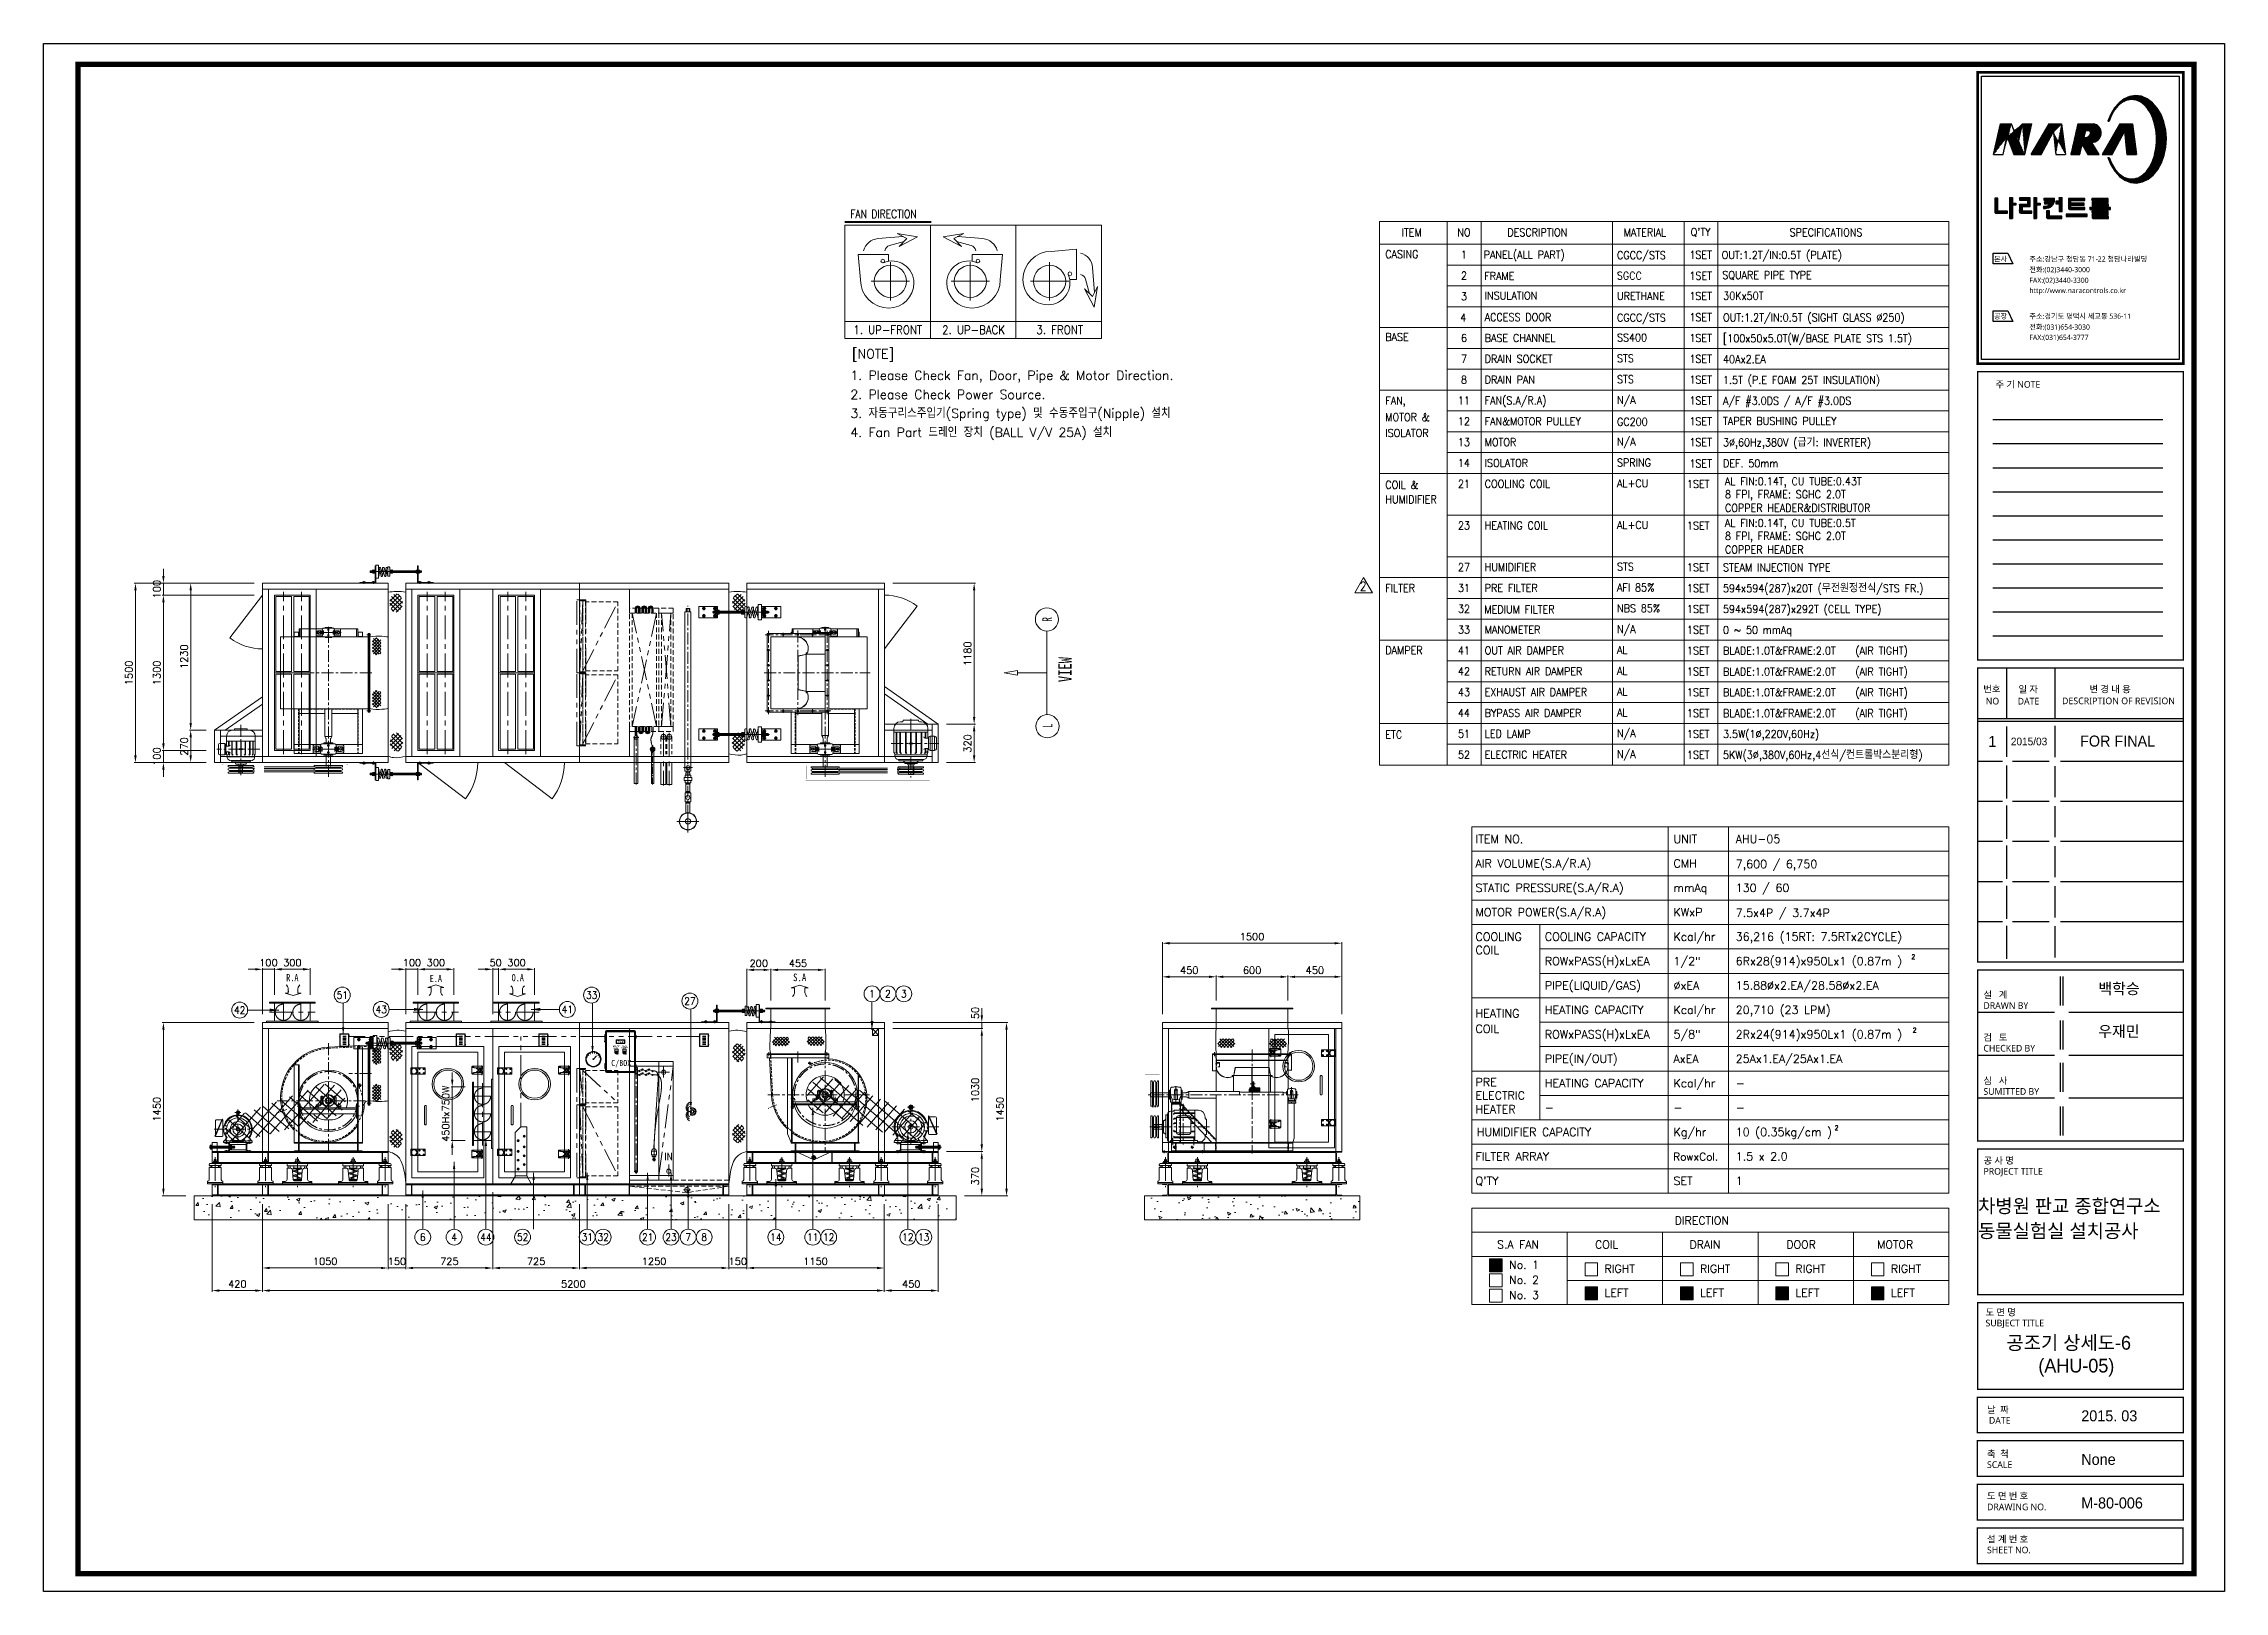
# Model space of a CAD drawing. Extents: x -50 to 18185, y -671 to 12273.
import ezdxf
from ezdxf.enums import TextEntityAlignment as Align

# ---------------------------------------------------------------- set-up
doc = ezdxf.new("R2010")
doc.units = 0
doc.header["$LTSCALE"] = 80
doc.header["$MEASUREMENT"] = 0
for name, pattern in [('CEN', [26, 20, -2, 2, -2]), ('CENTER', [2, 1.25, -0.25, 0.25, -0.25]), ('CENTER2', [1.125, 0.75, -0.125, 0.125, -0.125]), ('CENTERX2', [4, 2.5, -0.5, 0.5, -0.5]), ('CX2', [8.2, 0.2, -1, 6, -1]), ('H2', [4, 3, -1]), ('HID', [6, 4, -2]), ('HIDDEN', [0.375, 0.25, -0.125]), ('HIDDEN2', [0.1875, 0.125, -0.0625]), ('HIDDENX2', [0.75, 0.5, -0.25]), ('PHANTOM', [5, 2.5, -0.5, 0.5, -0.5, 0.5, -0.5]), ('PHANTOMX2', [5, 2.5, -0.5, 0.5, -0.5, 0.5, -0.5])]:
    doc.linetypes.add(name, pattern=pattern)
doc.layers.get('0').update_dxf_attribs({"linetype": 'CONTINUOUS', "lineweight": 18})
doc.layers.get('DEFPOINTS').update_dxf_attribs({"linetype": 'CONTINUOUS', "lineweight": 18})
for name, color, linetype, lineweight in [('1', 1, 'CONTINUOUS', 18), ('12', 1, 'CENTER', 18), ('2', 2, 'HIDDENX2', 18), ('3', 2, 'CONTINUOUS', 18), ('4', 4, 'PHANTOM', 18), ('6', 3, 'CX2', 18), ('9', 2, 'H2', 18), ('ACT', 7, 'CONTINUOUS', 18), ('B', 7, 'CONTINUOUS', 18), ('BASE', 7, 'CONTINUOUS', 18), ('C', 1, 'CENTER', 18), ('CEN', 1, 'CEN', 18), ('CENTER', 1, 'CENTER', 18), ('DIM', 4, 'CONTINUOUS', 18), ('FOM', 7, 'CONTINUOUS', 18), ('LIN', 2, 'CONTINUOUS', 18), ('NACHI', 16, 'CONTINUOUS', 18), ('NO', 2, 'CONTINUOUS', 18), ('OBJ', 7, 'CONTINUOUS', 18), ('PHAN', 2, 'PHANTOM', 18), ('S', 3, 'CONTINUOUS', 18), ('SMS', 220, 'CONTINUOUS', 18), ('SOL-M-1', 4, 'CONTINUOUS', 18), ('THIN', 3, 'CONTINUOUS', 18)]:
    doc.layers.add(name, color=color, linetype=linetype, lineweight=lineweight)
doc.layers.add('FORM', color=7, linetype='CONTINUOUS')
doc.styles.add('GHD', font='')
doc.styles.add('GHS', font='romans', dxfattribs={"bigfont": 'ghs'})
doc.styles.add('GSC', font='romans.shx', dxfattribs={"width": 0.8, "height": 4, "bigfont": 'ghs.shx'})
doc.styles.add('ITALICT', font='TXT', dxfattribs={"width": 0.95, "height": 3})
doc.styles.add('ROMAND', font='TXT', dxfattribs={"height": 2.6})
doc.styles.add('ROMANS', font='romans', dxfattribs={"width": 0.8, "height": 3})
doc.styles.get("Standard").update_dxf_attribs({"font": 'txt.shx', "bigfont": '2hs.shx'})
doc.styles.add('STYLE1', font='malgun.ttf', dxfattribs={"height": 2.5})
doc.styles.add('굴림', font='')
doc.styles.get('GHD').set_extended_font_data('Dotum')
doc.styles.get('굴림').set_extended_font_data('Gulim')
doc.dimstyles.get("Standard").update_dxf_attribs({"dimscale": 0, "dimtxt": 60, "dimasz": 60, "dimexe": 10, "dimexo": 70, "dimgap": 25, "dimtad": 1, "dimdec": 0, "dimlfac": -1, "dimzin": 0, "dimdsep": 46, "dimtxsty": 'Standard', "dimcen": 0, "dimclrd": 1, "dimclre": 1, "dimadec": 0, "dimazin": 0, "dimtfac": 1, "dimtdec": 0, "dimtix": 1, "dimtmove": 1, "dimatfit": 2, "dimfxl": 0, "dimtolj": 1, "dimtzin": 0, "dimlwd": 5, "dimlwe": 5, "dimarcsym": 0})
pattern_1 = [(45, (-11.3759, -7.50065), (-0.171711214, 0.171711214), [])]

msp = doc.modelspace()

# ---------------------------------------------------------------- texts
at = {"style": 'ROMAND', "width": 0.7}
for s, p in [('R', (8381.2, 7438.9)), ('L', (8385.5, 6549.6))]:
    msp.add_text(s, height=81.1, rotation=90, dxfattribs=at).set_placement(p)
msp.add_text('VIEW', height=110.18, rotation=90, dxfattribs=at).set_placement((8545.3, 7038.3), align=Align.CENTER)
at = {"linetype": 'Continuous', "style": 'GHS'}
for s, height, p in [('ITEM NO.', 68.06, (11923.1, 5587.5)), ('UNIT', 68.06, (13578.8, 5587.5)), ('AHU-05', 68.06, (14098.7, 5587.5)), ('AIR VOLUME(S.A/R.A)', 68.063, (11923.1, 5383.3)), ('CMH', 68.06, (13578.8, 5383.3)), ('7,600 / 6,750', 68.063, (14098.7, 5378.2)), ('STATIC PRESSURE(S.A/R.A)', 68.063, (11923.1, 5179.1)), ('mmAq', 68.06, (13578.8, 5179.1)), ('130 / 60', 68.06, (14098.7, 5179.1)), ('MOTOR POWER(S.A/R.A)', 68.063, (11923.1, 4974.9)), ('KWxP', 68.06, (13578.8, 4974.9)), ('7.5x4P / 3.7x4P', 68.063, (14098.7, 4970)), ('COOLING', 68.06, (11923.1, 4770.2)), ('COOLING CAPACITY', 68.063, (12502.5, 4770.7)), ('Kcal/hr', 68.06, (13578.8, 4770.7)), ('36,216 (15RT: 7.5RTx2CYCLE)', 68.063, (14098.7, 4770.7)), ('COIL', 68.06, (11923.1, 4658.7)), ('ROWxPASS(H)xLxEA', 68.063, (12502.5, 4566.5)), ('1/2"', 68.06, (13578.8, 4566.5)), ('6Rx28(914)x950Lx1 (0.87m )', 68.063, (14098.7, 4566.5)), ('2', 38.1, (15568.1, 4617.1)), ('PIPE(LIQUID/GAS)', 68.063, (12502.5, 4362.3)), ('%%CxEA', 68.06, (13578.8, 4362.3)), ('15.88%%Cx2.EA/28.58%%Cx2.EA', 68.063, (14098.7, 4362.3)), ('HEATING', 68.06, (11923.1, 4129.1)), ('HEATING CAPACITY', 68.063, (12502.5, 4158.1)), ('Kcal/hr', 68.06, (13578.8, 4158.1)), ('20,710 (23 LPM)', 68.063, (14098.7, 4158.1)), ('COIL', 68.06, (11923.1, 4000.3)), ('ROWxPASS(H)xLxEA', 68.063, (12502.5, 3954)), ('5/8"', 68.06, (13578.8, 3954)), ('2Rx24(914)x950Lx1 (0.87m )', 68.063, (14098.7, 3954)), ('2', 38.1, (15579.3, 4004.6)), ('PIPE(IN/OUT)', 68.063, (12502.5, 3749.8)), ('25Ax1.EA/25Ax1.EA', 68.063, (14098.7, 3749.8)), ('AxEA', 68.06, (13578.8, 3749.8)), ('PRE', 68.06, (11923.1, 3554.6)), ('ELECTRIC', 68.06, (11923.1, 3442.7)), ('HEATING CAPACITY', 68.063, (12502.5, 3545.6)), ('Kcal/hr', 68.06, (13578.8, 3545.6)), ('-', 68.1, (14098.7, 3545.6)), ('HEATER', 68.06, (11923.1, 3327.3)), ('-', 68.1, (12502.5, 3341.4)), ('-', 68.1, (13578.8, 3341.4)), ('-', 68.1, (14098.7, 3341.4)), ('HUMIDIFIER CAPACITY', 68.063, (11933.7, 3137.2)), ('Kg/hr', 68.06, (13578.8, 3137.2)), ('10 (0.35kg/cm )', 68.063, (14098.7, 3137.2)), ('2', 38.1, (14926.6, 3187.4)), ('FILTER ARRAY', 68.063, (11923.1, 2933)), ('RowxCol.', 64.19, (13576.2, 2932.6)), ('1.5 x 2.0', 68.06, (14098.7, 2933)), ("Q'TY", 68.06, (11923.1, 2728.8)), ('SET', 68.06, (13578.8, 2728.8)), ('1', 68.1, (14098.7, 2728.8)), ('DIRECTION', 67, (13588.6, 2397.3)), ('S.A FAN', 67, (12104.2, 2196.3)), ('COIL', 67, (12922.4, 2196.3)), ('DRAIN', 67, (13712.8, 2196.3)), ('DOOR', 67, (14522.5, 2196.3)), ('MOTOR', 67, (15281.9, 2196.3)), ('No. 1', 67, (12204.2, 2027.4)), ('RIGHT', 67, (13002.3, 1994.5)), ('RIGHT', 67, (13800.4, 1994.5)), ('RIGHT', 67, (14598.5, 1994.5)), ('RIGHT', 67, (15396.6, 1994.5)), ('No. 2', 67, (12204.2, 1901.1)), ('No. 3', 67, (12204.2, 1774.4)), ('LEFT', 67, (13002.3, 1793.5)), ('LEFT', 67, (13800.4, 1793.5)), ('LEFT', 67, (14598.5, 1793.5)), ('LEFT', 67, (15396.6, 1793.5))]:
    msp.add_text(s, height=height, dxfattribs=at).set_placement(p)
at = {"style": 'GSC', "width": 0.9}
for s, height, p in [('42', 61.37, (1589.7, 4190.9)), ('51', 61.37, (2447.5, 4316.4)), ('43', 61.37, (2772.9, 4196.4)), ('41', 61.37, (4329.1, 4196.4)), ('33', 61.37, (4532.2, 4316.4)), ('27', 61.37, (5354.3, 4266.4)), ('1', 61.4, (6876.9, 4326.9)), ('2', 61.4, (7010.1, 4326.9)), ('3', 61.4, (7143.3, 4326.9)), ('IN', 60.71, (5175.4, 2965.9)), ('6', 61.4, (3120, 2291.7)), ('4', 61.4, (3382.7, 2291.7)), ('44', 61.37, (3648.2, 2291.7)), ('52', 61.37, (3955.4, 2291.7)), ('31', 61.37, (4495.9, 2291.7)), ('32', 61.37, (4629.1, 2291.7)), ('21', 61.37, (5000.8, 2291.7)), ('23', 61.37, (5196.4, 2291.7)), ('7', 61.4, (5340.4, 2291.7)), ('8', 61.4, (5473.6, 2291.7)), ('14', 61.37, (6072.9, 2291.7)), ('11', 61.37, (6381.5, 2291.7)), ('12', 61.37, (6514.7, 2291.7)), ('12', 61.37, (7176.5, 2291.7)), ('13', 61.37, (7309.7, 2291.7))]:
    msp.add_text(s, height=height, dxfattribs=at).set_placement(p, align=Align.MIDDLE)
at = {"layer": 'DIM'}
for s, height, style, width, p in [('FAN DIRECTION', 69.743, 'ROMANS', 0.8, (6695, 10814.2)), ('CASING', 65.32, 'GSC', 0.9, (11168.9, 10479.7)), ('PANEL(ALL PART)', 65.324, 'GSC', 0.9, (11991.7, 10475.4)), ('CGCC/STS', 65.32, 'GSC', 0.9, (13106.4, 10471.7)), ('OUT:1.2T/IN:0.5T (PLATE)', 65.324, 'GSC', 0.9, (13981.6, 10473)), ('FRAME', 65.32, 'GSC', 0.9, (11996.7, 10297.4)), ('SGCC', 65.32, 'GSC', 0.9, (13105, 10299.7)), ('SQUARE PIPE TYPE', 65.324, 'GSC', 0.9, (13986.8, 10304.7)), ('INSULATION', 65.32, 'GSC', 0.9, (11999, 10133.6)), ('URETHANE', 65.32, 'GSC', 0.9, (13106.2, 10129.6)), ('30Kx50T', 65.32, 'GSC', 0.9, (13994.2, 10131.3)), ('BASE', 65.32, 'GSC', 0.9, (11168.9, 9787)), ('ACCESS DOOR', 65.324, 'GSC', 0.9, (12000, 9952.8)), ('CGCC/STS', 65.32, 'GSC', 0.9, (13106.4, 9949.1)), ('SS400', 65.32, 'GSC', 0.9, (13106.4, 9782.4)), ('OUT:1.2T/IN:0.5T (SIGHT GLASS %%C250)', 65.324, 'GSC', 0.9, (13992.8, 9950.4)), ('[100x50x5.0T(W/BASE PLATE STS 1.5T)', 65.324, 'GSC', 0.9, (13992.8, 9776.2)), ('BASE CHANNEL', 65.324, 'GSC', 0.9, (12000, 9778.6)), ('DRAIN SOCKET', 65.324, 'GSC', 0.9, (12000, 9604.4)), ('STS', 65.32, 'GSC', 0.9, (13106.4, 9608.2)), ('40Ax2.EA', 65.32, 'GSC', 0.9, (13992.8, 9602)), ('DRAIN PAN', 65.32, 'GSC', 0.9, (12000, 9430.2)), ('STS', 65.32, 'GSC', 0.9, (13106.4, 9434)), ('1.5T (P.E FOAM 25T INSULATION)', 65.324, 'GSC', 0.9, (13992.8, 9427.8)), ('FAN,', 65.32, 'GSC', 0.9, (11168.9, 9255)), ('FAN(S.A/R.A)', 65.324, 'GSC', 0.9, (12000, 9256)), ('N/A', 65.32, 'GSC', 0.9, (13106.4, 9259.8)), ('A/F #3.0DS / A/F #3.0DS', 65.324, 'GSC', 0.9, (13992.8, 9253.6)), ('MOTOR &', 65.32, 'GSC', 0.9, (11168.9, 9117)), ('FAN&MOTOR PULLEY', 65.324, 'GSC', 0.9, (12000, 9081.8)), ('GC200', 65.32, 'GSC', 0.9, (13106.4, 9078)), ('TAPER BUSHING PULLEY', 65.324, 'GSC', 0.9, (13992.8, 9084.2)), ('ISOLATOR', 65.32, 'GSC', 0.9, (11168.9, 8984.3)), ('MOTOR', 65.32, 'GSC', 0.9, (12000, 8907.6)), ('N/A', 65.32, 'GSC', 0.9, (13106.4, 8911.4)), ('3%%C,60Hz,380V (급기: INVERTER)', 65.324, 'GSC', 0.9, (13992.8, 8905.2)), ('ISOLATOR', 65.32, 'GSC', 0.9, (12000, 8733.4)), ('SPRING', 65.32, 'GSC', 0.9, (13106.4, 8737.2)), ('DEF. 50mm', 65.32, 'GSC', 0.9, (13992.8, 8731)), ('COIL &', 65.32, 'GSC', 0.9, (11168.9, 8550.6)), ('COOLING COIL', 65.324, 'GSC', 0.9, (12000, 8559.2)), ('AL+CU', 65.32, 'GSC', 0.9, (13106.4, 8563)), ('1SET', 65.32, 'GSC', 0.9, (13690.9, 8557.6)), ('AL FIN:0.14T, CU TUBE:0.43T', 65.324, 'GSC', 0.9, (14008.9, 8580.3)), ('HUMIDIFIER', 65.32, 'GSC', 0.9, (11168.9, 8428.5)), ('8 FPI, FRAME: SGHC 2.0T', 65.324, 'GSC', 0.9, (14008.9, 8472.3)), ('COPPER HEADER&DISTRIBUTOR', 65.324, 'GSC', 0.9, (14008.9, 8358.1)), ('HEATING COIL', 65.324, 'GSC', 0.9, (12000, 8210.8)), ('AL+CU', 65.32, 'GSC', 0.9, (13106.4, 8214.6)), ('1SET', 65.32, 'GSC', 0.9, (13690.9, 8209.2)), ('AL FIN:0.14T, CU TUBE:0.5T', 65.324, 'GSC', 0.9, (14008.9, 8231.9)), ('8 FPI, FRAME: SGHC 2.0T', 65.324, 'GSC', 0.9, (14008.9, 8123.9)), ('COPPER HEADER', 65.324, 'GSC', 0.9, (14008.9, 8009.7)), ('HUMIDIFIER', 65.32, 'GSC', 0.9, (12000, 7862.5)), ('STS', 65.32, 'GSC', 0.9, (13106.4, 7866.2)), ('1SET', 65.32, 'GSC', 0.9, (13690.9, 7860.8)), ('STEAM INJECTION TYPE', 65.324, 'GSC', 0.9, (13992.8, 7860.1)), ('FILTER', 65.32, 'GSC', 0.9, (11168.9, 7686.8)), ('PRE FILTER', 65.32, 'GSC', 0.9, (12000, 7688.3)), ('AFI 85%', 65.32, 'GSC', 0.9, (13106.4, 7692)), ('1SET', 65.32, 'GSC', 0.9, (13690.9, 7686.6)), ('594x594(287)x20T (무전원정전식/STS FR.)', 65.324, 'GSC', 0.9, (13992.8, 7685.9)), ('MEDIUM FILTER', 65.324, 'GSC', 0.9, (11997.1, 7508.6)), ('NBS 85%', 65.32, 'GSC', 0.9, (13106.4, 7517.8)), ('1SET', 65.32, 'GSC', 0.9, (13690.9, 7512.4)), ('594x594(287)x292T (CELL TYPE)', 65.324, 'GSC', 0.9, (13992.8, 7511.7)), ('MANOMETER', 65.32, 'GSC', 0.9, (12000, 7339.9)), ('N/A', 65.32, 'GSC', 0.9, (13106.4, 7343.6)), ('1SET', 65.32, 'GSC', 0.9, (13690.9, 7338.2)), ('0 ~ 50 mmAq', 65.324, 'GSC', 0.9, (13992.8, 7337.5)), ('DAMPER', 65.32, 'GSC', 0.9, (11168.9, 7167.9)), ('OUT AIR DAMPER', 65.324, 'GSC', 0.9, (12000, 7165.7)), ('AL', 65.32, 'GSC', 0.9, (13106.4, 7169.5)), ('1SET', 65.32, 'GSC', 0.9, (13690.9, 7164)), ('BLADE:1.0T&FRAME:2.0T', 65.324, 'GSC', 0.9, (13992.8, 7163.3)), ('(AIR TIGHT)', 65.324, 'GSC', 0.9, (15099.9, 7163.3)), ('RETURN AIR DAMPER', 65.324, 'GSC', 0.9, (12000, 6991.5)), ('AL', 65.32, 'GSC', 0.9, (13106.4, 6995.3)), ('1SET', 65.32, 'GSC', 0.9, (13690.9, 6989.8)), ('BLADE:1.0T&FRAME:2.0T', 65.324, 'GSC', 0.9, (13992.8, 6989.1)), ('(AIR TIGHT)', 65.324, 'GSC', 0.9, (15099.9, 6989.1)), ('EXHAUST AIR DAMPER', 65.324, 'GSC', 0.9, (12000, 6817.3)), ('AL', 65.32, 'GSC', 0.9, (13106.4, 6821.1)), ('1SET', 65.32, 'GSC', 0.9, (13690.9, 6815.7)), ('BLADE:1.0T&FRAME:2.0T', 65.324, 'GSC', 0.9, (13992.8, 6814.9)), ('(AIR TIGHT)', 65.324, 'GSC', 0.9, (15099.9, 6814.9)), ('BYPASS AIR DAMPER', 65.324, 'GSC', 0.9, (12000, 6643.1)), ('AL', 65.32, 'GSC', 0.9, (13106.4, 6646.9)), ('1SET', 65.32, 'GSC', 0.9, (13690.9, 6641.5)), ('BLADE:1.0T&FRAME:2.0T', 65.324, 'GSC', 0.9, (13992.8, 6640.7)), ('(AIR TIGHT)', 65.324, 'GSC', 0.9, (15099.9, 6640.7)), ('ETC', 65.32, 'GSC', 0.9, (11168.9, 6462.4)), ('LED LAMP', 65.32, 'GSC', 0.9, (12000, 6468.9)), ('N/A', 65.32, 'GSC', 0.9, (13106.4, 6472.7)), ('1SET', 65.32, 'GSC', 0.9, (13690.9, 6467.3)), ('3.5W(1%%C,220V,60Hz)', 65.324, 'GSC', 0.9, (13992.8, 6466.5)), ('ELECTRIC HEATER', 65.324, 'GSC', 0.9, (12000, 6294.7)), ('N/A', 65.32, 'GSC', 0.9, (13106.4, 6298.5)), ('1SET', 65.32, 'GSC', 0.9, (13690.9, 6293.1)), ('5KW(3%%C,380V,60Hz,4선식/컨트롤박스분리형)', 65.324, 'GSC', 0.9, (13992.8, 6292.3))]:
    msp.add_text(s, height=height, dxfattribs=dict(at, style=style, width=width)).set_placement(p)
at = {"layer": 'DIM', "style": 'GSC', "width": 0.9}
for s, height, p in [('ITEM', 65.32, (11389.1, 10694.2)), ('NO', 65.32, (11826.3, 10694.2)), ('DESCRIPTION', 65.324, (12440.3, 10694.2)), ('MATERIAL', 65.32, (13340.1, 10694.2)), ("Q'TY", 65.32, (13806.2, 10694.2)), ('SPECIFICATIONS', 65.324, (14854.1, 10694.2)), ('1', 65.3, (11826.3, 10507.9)), ('1SET', 65.32, (13806.2, 10507.2)), ('2', 65.3, (11826.3, 10333.7)), ('1SET', 65.32, (13806.6, 10331.9)), ('3', 65.3, (11826.3, 10159.5)), ('1SET', 65.32, (13806.3, 10162.7)), ('1. UP-FRONT', 69.743, (7008.4, 9879.8)), ('2. UP-BACK', 69.74, (7726.5, 9879.8)), ('3. FRONT', 69.74, (8446.4, 9879.8)), ('4', 65.3, (11820, 9981.3)), ('1SET', 65.32, (13806.2, 9985.3)), ('7', 65.3, (11826.3, 9636.9)), ('6', 65.3, (11826.3, 9811.1)), ('1SET', 65.32, (13806.2, 9811.1)), ('1SET', 65.32, (13806.2, 9636.9)), ('8', 65.3, (11826.3, 9462.7)), ('1SET', 65.32, (13806.2, 9462.7)), ('11', 65.32, (11826.3, 9288.5)), ('1SET', 65.32, (13806.2, 9288.5)), ('12', 65.32, (11826.3, 9114.6)), ('1SET', 65.32, (13806.2, 9114.6)), ('13', 65.32, (11826.3, 8940.1)), ('1SET', 65.32, (13806.2, 8940.1)), ('14', 65.32, (11826.3, 8765.9)), ('1SET', 65.32, (13806.2, 8761.8)), ('21', 65.32, (11826.3, 8591.7)), ('23', 65.32, (11826.3, 8243.3)), ('27', 65.32, (11826.3, 7894.9)), ('31', 65.32, (11826.3, 7720.7)), ('32', 65.32, (11826.3, 7546.5)), ('33', 65.32, (11826.3, 7372.3)), ('41', 65.32, (11826.3, 7198.1)), ('42', 65.32, (11826.3, 7023.9)), ('43', 65.32, (11826.3, 6849.7)), ('44', 65.32, (11826.3, 6675.5)), ('51', 65.32, (11826.3, 6501.3)), ('52', 65.32, (11826.3, 6327.2))]:
    msp.add_text(s, height=height, dxfattribs=at).set_placement(p, align=Align.MIDDLE)
at = {"layer": 'DIM', "style": 'GHS'}
for s, height, p in [('[NOTE]', 76.39, (6710.4, 9641.1)), ('1. Please Check Fan, Door, Pipe & Motor Direction.', 76.385, (6696.5, 9461.6)), ('2. Please Check Power Source.', 76.385, (6696.5, 9301.2)), ('3. 자동구리스주입기(Spring type) 및 수동주입구(Nipple) 설치', 76.385, (6696.5, 9143.7)), ('4. Fan Part 드레인 장치 (BALL V/V 25A) 설치', 76.385, (6696.5, 8984))]:
    msp.add_text(s, height=height, dxfattribs=at).set_placement(p)
at = {"layer": 'DIM', "color": 4, "linetype": 'ByBlock', "style": 'ITALICT', "width": 0.85}
for s, height, p in [('R.A', 59.15, (2030.1, 4461.7)), ('E.A', 59.15, (3230.1, 4454.9)), ('O.A', 59.15, (3915.1, 4461.7)), ('S.A', 63.55, (6272.1, 4464.5))]:
    msp.add_text(s, height=height, dxfattribs=at).set_placement(p, align=Align.MIDDLE_CENTER)
at = {"layer": 'SMS', "color": 7, "style": 'GSC', "width": 0.8}
msp.add_text('2', height=77.7, dxfattribs=at).set_placement((10983.5, 7734.7), align=Align.MIDDLE)

# ---------------------------------------------------------------- blocks, each defined once
blk = doc.blocks.new('*D12')
at = {"color": 1, "linetype": 'Continuous', "lineweight": 5}
for p, q in [((9305, 4157), (9305, 4760)), ((10745, 4750), (9365, 4750)), ((10805, 4157), (10805, 4760))]:
    blk.add_line(p, q, dxfattribs=at)
at = {"color": 1, "linetype": 'Continuous'}
for points in [[(9365, 4760), (9365, 4740), (9305, 4750)], [(10745, 4760), (10745, 4740), (10805, 4750)]]:
    blk.add_solid(points, dxfattribs=at)
at = {"layer": 'DEFPOINTS', "color": 0, "linetype": 'Continuous'}
for p in [(9305, 4750), (9305, 4087), (10805, 4087)]:
    blk.add_point(p, dxfattribs=at)
at = {"color": 0, "linetype": 'Continuous', "insert": (10055, 4805), "char_height": 60, "attachment_point": 5}
blk.add_mtext('\\A1;1500', dxfattribs=at)
blk = doc.blocks.new('*D13')
at = {"color": 1, "linetype": 'Continuous', "lineweight": 5}
for p, q in [((7500, 3007), (7805, 3007)), ((7795, 2697), (7795, 2947)), ((7650, 2637), (7805, 2637))]:
    blk.add_line(p, q, dxfattribs=at)
at = {"color": 1, "linetype": 'Continuous'}
for points in [[(7785, 2947), (7805, 2947), (7795, 3007)], [(7785, 2697), (7805, 2697), (7795, 2637)]]:
    blk.add_solid(points, dxfattribs=at)
at = {"layer": 'DEFPOINTS', "color": 0, "linetype": 'Continuous'}
for p in [(7430, 3007), (7795, 3007), (7580, 2637)]:
    blk.add_point(p, dxfattribs=at)
at = {"color": 0, "linetype": 'Continuous', "insert": (7740, 2802), "char_height": 60, "attachment_point": 5, "rotation": 90}
blk.add_mtext('\\A1;370', dxfattribs=at)
blk = doc.blocks.new('*D14')
at = {"color": 1, "linetype": 'Continuous', "lineweight": 5}
for p, q in [((7050, 4037), (7805, 4037)), ((7795, 3067), (7795, 3977)), ((7500, 3007), (7805, 3007))]:
    blk.add_line(p, q, dxfattribs=at)
at = {"color": 1, "linetype": 'Continuous'}
for points in [[(7785, 3977), (7805, 3977), (7795, 4037)], [(7785, 3067), (7805, 3067), (7795, 3007)]]:
    blk.add_solid(points, dxfattribs=at)
at = {"layer": 'DEFPOINTS', "color": 0, "linetype": 'Continuous'}
for p in [(6980, 4037), (7795, 4037), (7430, 3007)]:
    blk.add_point(p, dxfattribs=at)
at = {"color": 0, "linetype": 'Continuous', "insert": (7740, 3522), "char_height": 60, "attachment_point": 5, "rotation": 90}
blk.add_mtext('\\A1;1030', dxfattribs=at)
blk = doc.blocks.new('*D15')
at = {"color": 1, "linetype": 'Continuous', "lineweight": 5}
for p, q in [((7795, 4147), (7795, 4207)), ((7050, 4087), (7805, 4087)), ((7050, 4037), (7805, 4037)), ((7795, 4037), (7795, 4087)), ((7795, 3977), (7795, 3917))]:
    blk.add_line(p, q, dxfattribs=at)
at = {"color": 1, "linetype": 'Continuous'}
for points in [[(7785, 4147), (7805, 4147), (7795, 4087)], [(7785, 3977), (7805, 3977), (7795, 4037)]]:
    blk.add_solid(points, dxfattribs=at)
at = {"layer": 'DEFPOINTS', "color": 0, "linetype": 'Continuous'}
for p in [(6980, 4087), (6980, 4037), (7795, 4087)]:
    blk.add_point(p, dxfattribs=at)
at = {"color": 0, "linetype": 'Continuous', "insert": (7740, 4167), "char_height": 60, "attachment_point": 5, "rotation": 90}
blk.add_mtext('\\A1;50', dxfattribs=at)
blk = doc.blocks.new('*D16')
at = {"color": 1, "linetype": 'Continuous', "lineweight": 5}
for p, q in [((7050, 4087), (8012, 4087)), ((8002, 2697), (8002, 4027)), ((7650, 2637), (8012, 2637))]:
    blk.add_line(p, q, dxfattribs=at)
at = {"color": 1, "linetype": 'Continuous'}
for points in [[(7992, 4027), (8012, 4027), (8002, 4087)], [(7992, 2697), (8012, 2697), (8002, 2637)]]:
    blk.add_solid(points, dxfattribs=at)
at = {"layer": 'DEFPOINTS', "color": 0, "linetype": 'Continuous'}
for p in [(6980, 4087), (8002, 4087), (7580, 2637)]:
    blk.add_point(p, dxfattribs=at)
at = {"color": 0, "linetype": 'Continuous', "insert": (7947, 3362), "char_height": 60, "attachment_point": 5, "rotation": 90}
blk.add_mtext('\\A1;1450', dxfattribs=at)
blk = doc.blocks.new('*D5')
at = {"color": 1, "linetype": 'Continuous', "lineweight": 5}
for p, q in [((9305, 4157), (9305, 4479)), ((9365, 4469), (9695, 4469)), ((9755, 4270), (9755, 4479))]:
    blk.add_line(p, q, dxfattribs=at)
at = {"color": 1, "linetype": 'Continuous'}
for points in [[(9365, 4479), (9365, 4459), (9305, 4469)], [(9695, 4479), (9695, 4459), (9755, 4469)]]:
    blk.add_solid(points, dxfattribs=at)
at = {"layer": 'DEFPOINTS', "color": 0, "linetype": 'Continuous'}
for p in [(9755, 4469), (9755, 4200), (9305, 4087)]:
    blk.add_point(p, dxfattribs=at)
at = {"color": 0, "linetype": 'Continuous', "insert": (9530, 4524), "char_height": 60, "attachment_point": 5}
blk.add_mtext('\\A1;450', dxfattribs=at)
blk = doc.blocks.new('*D6')
at = {"color": 1, "linetype": 'Continuous', "lineweight": 5}
for p, q in [((9755, 4270), (9755, 4479)), ((9815, 4469), (10295, 4469)), ((10355, 4270), (10355, 4479))]:
    blk.add_line(p, q, dxfattribs=at)
at = {"color": 1, "linetype": 'Continuous'}
for points in [[(9815, 4479), (9815, 4459), (9755, 4469)], [(10295, 4479), (10295, 4459), (10355, 4469)]]:
    blk.add_solid(points, dxfattribs=at)
at = {"layer": 'DEFPOINTS', "color": 0, "linetype": 'Continuous'}
for p in [(10355, 4469), (9755, 4200), (10355, 4200)]:
    blk.add_point(p, dxfattribs=at)
at = {"color": 0, "linetype": 'Continuous', "insert": (10055, 4524), "char_height": 60, "attachment_point": 5}
blk.add_mtext('\\A1;600', dxfattribs=at)
blk = doc.blocks.new('*D7')
at = {"color": 1, "linetype": 'Continuous', "lineweight": 5}
for p, q in [((5680, 2567), (5680, 2024)), ((5830, 2567), (5830, 2024)), ((5620, 2034), (5560, 2034)), ((5680, 2034), (5830, 2034)), ((5890, 2034), (5950, 2034))]:
    blk.add_line(p, q, dxfattribs=at)
at = {"color": 1, "linetype": 'Continuous'}
for points in [[(5620, 2044), (5620, 2024), (5680, 2034)], [(5890, 2044), (5890, 2024), (5830, 2034)]]:
    blk.add_solid(points, dxfattribs=at)
at = {"layer": 'DEFPOINTS', "color": 0, "linetype": 'Continuous'}
for p in [(5680, 2637), (5830, 2637), (5830, 2034)]:
    blk.add_point(p, dxfattribs=at)
at = {"color": 0, "linetype": 'Continuous', "insert": (5755, 2089), "char_height": 60, "attachment_point": 5}
blk.add_mtext('\\A1;150', dxfattribs=at)
blk = doc.blocks.new('*D8')
at = {"color": 1, "linetype": 'Continuous', "lineweight": 5}
for p, q in [((6980, 2567), (6980, 1835)), ((7430, 2567), (7430, 1835)), ((7040, 1845), (7370, 1845))]:
    blk.add_line(p, q, dxfattribs=at)
at = {"color": 1, "linetype": 'Continuous'}
for points in [[(7040, 1855), (7040, 1835), (6980, 1845)], [(7370, 1855), (7370, 1835), (7430, 1845)]]:
    blk.add_solid(points, dxfattribs=at)
at = {"layer": 'DEFPOINTS', "color": 0, "linetype": 'Continuous'}
for p in [(6980, 2637), (7430, 2637), (7430, 1845)]:
    blk.add_point(p, dxfattribs=at)
at = {"color": 0, "linetype": 'Continuous', "insert": (7205, 1900), "char_height": 60, "attachment_point": 5}
blk.add_mtext('\\A1;450', dxfattribs=at)
blk = doc.blocks.new('*D9')
at = {"color": 1, "linetype": 'Continuous', "lineweight": 5}
for p, q in [((3705, 2667), (3705, 2024)), ((4430, 2567), (4430, 2024)), ((3765, 2034), (4370, 2034))]:
    blk.add_line(p, q, dxfattribs=at)
at = {"color": 1, "linetype": 'Continuous'}
for points in [[(3765, 2044), (3765, 2024), (3705, 2034)], [(4370, 2044), (4370, 2024), (4430, 2034)]]:
    blk.add_solid(points, dxfattribs=at)
at = {"layer": 'DEFPOINTS', "color": 0, "linetype": 'Continuous'}
for p in [(3705, 2737), (4430, 2637), (4430, 2034)]:
    blk.add_point(p, dxfattribs=at)
at = {"color": 0, "linetype": 'Continuous', "insert": (4068, 2089), "char_height": 60, "attachment_point": 5}
blk.add_mtext('\\A1;725', dxfattribs=at)
blk = doc.blocks.new('*D10')
at = {"layer": 'ACT', "color": 1, "linetype": 'Continuous', "lineweight": 5}
for p, q in [((7500, 6581), (7741, 6581)), ((7731, 6521), (7731, 6321)), ((7500, 6261), (7741, 6261))]:
    blk.add_line(p, q, dxfattribs=at)
at = {"layer": 'ACT', "color": 1, "linetype": 'Continuous'}
for points in [[(7721, 6521), (7741, 6521), (7731, 6581)], [(7721, 6321), (7741, 6321), (7731, 6261)]]:
    blk.add_solid(points, dxfattribs=at)
at = {"layer": 'DEFPOINTS', "color": 0, "linetype": 'Continuous'}
for p in [(7430, 6581), (7430, 6261), (7731, 6261)]:
    blk.add_point(p, dxfattribs=at)
at = {"layer": 'ACT', "color": 0, "linetype": 'Continuous', "insert": (7676, 6421), "char_height": 60, "attachment_point": 5, "rotation": 90}
blk.add_mtext('\\A1;320', dxfattribs=at)
blk = doc.blocks.new('*D11')
at = {"color": 1, "linetype": 'Continuous', "lineweight": 5}
for p, q in [((1780, 2567), (1780, 1835)), ((6980, 2567), (6980, 1835)), ((1840, 1845), (6920, 1845))]:
    blk.add_line(p, q, dxfattribs=at)
at = {"color": 1, "linetype": 'Continuous'}
for points in [[(1840, 1855), (1840, 1835), (1780, 1845)], [(6920, 1855), (6920, 1835), (6980, 1845)]]:
    blk.add_solid(points, dxfattribs=at)
at = {"layer": 'DEFPOINTS', "color": 0, "linetype": 'Continuous'}
for p in [(1780, 2637), (6980, 2637), (6980, 1845)]:
    blk.add_point(p, dxfattribs=at)
at = {"color": 0, "linetype": 'Continuous', "insert": (4380, 1900), "char_height": 60, "attachment_point": 5}
blk.add_mtext('\\A1;5200', dxfattribs=at)
blk = doc.blocks.new('*D4')
at = {"color": 1, "linetype": 'Continuous', "lineweight": 5}
for p, q in [((7050, 7761), (7741, 7761)), ((7731, 7701), (7731, 6641)), ((7500, 6581), (7741, 6581))]:
    blk.add_line(p, q, dxfattribs=at)
at = {"color": 1, "linetype": 'Continuous'}
for points in [[(7721, 7701), (7741, 7701), (7731, 7761)], [(7721, 6641), (7741, 6641), (7731, 6581)]]:
    blk.add_solid(points, dxfattribs=at)
at = {"layer": 'DEFPOINTS', "color": 0, "linetype": 'Continuous'}
for p in [(6980, 7761), (7430, 6581), (7731, 6581)]:
    blk.add_point(p, dxfattribs=at)
at = {"color": 0, "linetype": 'Continuous', "insert": (7676, 7171), "char_height": 60, "attachment_point": 5, "rotation": 90}
blk.add_mtext('\\A1;1180', dxfattribs=at)
blk = doc.blocks.new('A$C25B1713D')
for p, q in [((11, 118), (26, 112)), ((25, 143), (38, 133)), ((48, 162), (56, 148)), ((75, 172), (78, 156)), ((93, 91), (126, 128)), ((104, 172), (101, 156)), ((131, 162), (123, 148)), ((153, 143), (141, 133)), ((168, 118), (153, 112))]:
    blk.add_line(p, q)
for radius in [89.3, 83.5, 4.57]:
    blk.add_circle((89, 89), radius)
blk = doc.blocks.new('*D17')
at = {"color": 1, "linetype": 'Continuous', "lineweight": 5}
for p, q in [((10355, 4270), (10355, 4479)), ((10745, 4469), (10415, 4469)), ((10805, 4157), (10805, 4479))]:
    blk.add_line(p, q, dxfattribs=at)
at = {"color": 1, "linetype": 'Continuous'}
for points in [[(10415, 4479), (10415, 4459), (10355, 4469)], [(10745, 4479), (10745, 4459), (10805, 4469)]]:
    blk.add_solid(points, dxfattribs=at)
at = {"layer": 'DEFPOINTS', "color": 0, "linetype": 'Continuous'}
for p in [(10355, 4469), (10355, 4200), (10805, 4087)]:
    blk.add_point(p, dxfattribs=at)
at = {"color": 0, "linetype": 'Continuous', "insert": (10580, 4524), "char_height": 60, "attachment_point": 5}
blk.add_mtext('\\A1;450', dxfattribs=at)
blk = doc.blocks.new('M-F')
at = {"color": 2, "linetype": 'HIDDENX2'}
for points in [[(25, 8), (50, 8), (50, 602), (25, 602)], [(50, 8), (70, 8), (70, 602), (50, 602)]]:
    blk.add_lwpolyline(points, close=True, dxfattribs=at)
blk.add_lwpolyline([(70, 593), (342, 593), (342, 17), (70, 17)], dxfattribs=at)
at = {"layer": 'SMS', "linetype": 'PHANTOMX2'}
blk.add_lwpolyline([(0, 0), (75, 0), (75, 610), (0, 610)], close=True, dxfattribs=at)
at = {"layer": 'SOL-M-1', "color": 1, "linetype": 'PHANTOMX2'}
for p, q in [((25, 602), (50, 8)), ((50, 593), (342, 17))]:
    blk.add_line(p, q, dxfattribs=at)
blk = doc.blocks.new('DXCOIL')
at = {"ltscale": 30}
for points in [[(49, 926, 1), (59, 926, 1)], [(186, 913, 1), (196, 913, 1)], [(49, 894, 1), (59, 894, 1)], [(186, 881, 1), (196, 881, 1)]]:
    blk.add_hatch(color=2, dxfattribs=at).paths.add_polyline_path(points)
at = {"color": 2, "ltscale": 30}
for p, q in [((43, 944), (65, 944)), ((43, 944), (43, 72)), ((54, 926), (81, 913)), ((65, 944), (65, 72)), ((79, 917), (106, 930)), ((111, 922), (84, 909)), ((109, 926), (136, 913)), ((134, 917), (161, 930)), ((166, 922), (139, 909)), ((164, 926), (191, 913)), ((54, 894), (81, 881)), ((79, 885), (106, 898)), ((111, 890), (84, 877)), ((109, 894), (136, 881)), ((134, 885), (161, 898)), ((166, 890), (139, 877)), ((164, 894), (191, 881)), ((184, 244), (184, 214)), ((224, 244), (184, 244)), ((224, 214), (184, 214)), ((189, 214), (189, 200)), ((219, 200), (189, 200)), ((196, 200), (196, 172)), ((212, 200), (212, 172)), ((219, 214), (219, 200)), ((224, 244), (224, 214))]:
    blk.add_line(p, q, dxfattribs=at)
at = {"linetype": 'Continuous'}
for points in [[(0, 954), (245, 954), (245, 994), (0, 994)], [(0, 40), (245, 40), (245, 954), (0, 954)], [(0, 0), (245, 0), (245, 40), (0, 40)]]:
    blk.add_lwpolyline(points, close=True, dxfattribs=at)
at = {"color": 2, "ltscale": 30}
for centre, radius in [((54, 926), 4.76), ((81, 913), 4.76), ((109, 926), 4.76), ((136, 913), 4.76), ((164, 926), 4.76), ((191, 913), 4.76), ((54, 894), 4.76), ((81, 881), 4.76), ((109, 894), 4.76), ((136, 881), 4.76), ((164, 894), 4.76), ((191, 881), 4.76), ((54, 72), 11.1)]:
    blk.add_circle(centre, radius, dxfattribs=at)
at = {"linetype": 'Continuous'}
blk.add_circle((204, 172), 7.94, dxfattribs=at)
at = {"color": 2, "ltscale": 30}
blk.add_arc((204, 244), 20, 0, 180, dxfattribs=at)
at = {"color": 4, "linetype": 'CENTER', "ltscale": 30}
for points in [[(202, 264), (236, 802), (209, 914), (191, 913)], [(204, 264), (236, 584), (209, 883), (191, 881)]]:
    blk.add_spline(points, degree=3, dxfattribs=at)
at = {"layer": 'C', "linetype": 'CENTER'}
for p, q in [((54, 947), (54, 55)), ((69, 72), (38, 72)), ((219, 172), (189, 172))]:
    blk.add_line(p, q, dxfattribs=at)
at = {"layer": 'C', "linetype": 'CENTER2'}
blk.add_line((204, 279), (204, 156), dxfattribs=at)
blk = doc.blocks.new('*D20')
at = {"color": 1, "linetype": 'Continuous', "lineweight": 5}
for p, q in [((5830, 2567), (5830, 2024)), ((6980, 2567), (6980, 2024)), ((5890, 2034), (6920, 2034))]:
    blk.add_line(p, q, dxfattribs=at)
at = {"color": 1, "linetype": 'Continuous'}
for points in [[(5890, 2044), (5890, 2024), (5830, 2034)], [(6920, 2044), (6920, 2024), (6980, 2034)]]:
    blk.add_solid(points, dxfattribs=at)
at = {"layer": 'DEFPOINTS', "color": 0, "linetype": 'Continuous'}
for p in [(5830, 2637), (6980, 2637), (6980, 2034)]:
    blk.add_point(p, dxfattribs=at)
at = {"color": 0, "linetype": 'Continuous', "insert": (6405, 2089), "char_height": 60, "attachment_point": 5}
blk.add_mtext('\\A1;1150', dxfattribs=at)
blk = doc.blocks.new('*D21')
at = {"color": 1, "linetype": 'Continuous', "lineweight": 5}
for p, q in [((4430, 2567), (4430, 2024)), ((5680, 2567), (5680, 2024)), ((5620, 2034), (4490, 2034))]:
    blk.add_line(p, q, dxfattribs=at)
at = {"color": 1, "linetype": 'Continuous'}
for points in [[(4490, 2044), (4490, 2024), (4430, 2034)], [(5620, 2044), (5620, 2024), (5680, 2034)]]:
    blk.add_solid(points, dxfattribs=at)
at = {"layer": 'DEFPOINTS', "color": 0, "linetype": 'Continuous'}
for p in [(4430, 2637), (5680, 2637), (4430, 2034)]:
    blk.add_point(p, dxfattribs=at)
at = {"color": 0, "linetype": 'Continuous', "insert": (5055, 2089), "char_height": 60, "attachment_point": 5}
blk.add_mtext('\\A1;1250', dxfattribs=at)
blk = doc.blocks.new('M-F (305)')
at = {"color": 2, "linetype": 'HIDDENX2'}
for points in [[(25, 8), (50, 8), (50, 297), (25, 297)], [(50, 8), (70, 8), (70, 297), (50, 297)]]:
    blk.add_lwpolyline(points, close=True, dxfattribs=at)
blk.add_lwpolyline([(70, 288), (342, 288), (342, 17), (70, 17)], dxfattribs=at)
at = {"layer": 'SMS', "linetype": 'PHANTOMX2'}
blk.add_lwpolyline([(0, 0), (75, 0), (75, 305), (0, 305)], close=True, dxfattribs=at)
at = {"layer": 'SOL-M-1', "color": 1, "linetype": 'PHANTOMX2'}
for p, q in [((25, 297), (50, 8)), ((50, 288), (342, 17))]:
    blk.add_line(p, q, dxfattribs=at)
blk = doc.blocks.new('htr(w)')
at = {"color": 2, "linetype": 'ByBlock'}
blk.add_line((-339, 112), (-339, -1), dxfattribs=at)
at = {"color": 2}
blk.add_line((287, 66), (273, 66), dxfattribs=at)
at = {"color": 6}
blk.add_line((285, 69), (275, 69), dxfattribs=at)
at = {"color": 2}
blk.add_lwpolyline([(285, 66), (285, 69), (285, 69), (276, 69), (275, 69), (275, 66)], dxfattribs=at)
at = {"layer": 'CEN'}
for p, q in [((-273, 91), (-305, 91)), ((-273, 20), (-305, 20)), ((-289, 75), (-289, 108)), ((-289, 4), (-289, 37)), ((341, 56), (-226, 56)), ((-158, 91), (-191, 91)), ((-158, 20), (-191, 20)), ((-175, 75), (-175, 108)), ((-175, 4), (-175, 37)), ((303, 91), (336, 91)), ((303, 20), (336, 20)), ((320, 75), (320, 108)), ((320, 4), (320, 37)), ((412, 91), (445, 91)), ((412, 20), (445, 20)), ((428, 75), (428, 108)), ((428, 4), (428, 37))]:
    blk.add_line(p, q, dxfattribs=at)
at = {"layer": 'DIM'}
for p, q in [((-187, 65), (-212, 65)), ((-187, 47), (-212, 47)), ((-95, 65), (-100, 65)), ((-71, 47), (-81, 47)), ((-76, 65), (-76, 65)), ((-52, 65), (-57, 65)), ((-30, 47), (-38, 47)), ((-11, 65), (-15, 65)), ((275, 65), (51, 65)), ((275, 47), (51, 47)), ((315, 65), (334, 65)), ((315, 47), (334, 47))]:
    blk.add_line(p, q, dxfattribs=at)
at = {"layer": 'LIN'}
for p, q in [((-147, 112), (-339, 112)), ((-296, 103), (-302, 91)), ((-302, 91), (-296, 80)), ((-296, 32), (-302, 20)), ((-302, 20), (-296, 8)), ((-282, 103), (-296, 103)), ((-296, 80), (-282, 80)), ((-282, 32), (-296, 32)), ((-296, 8), (-282, 8)), ((-275, 91), (-282, 103)), ((-282, 80), (-275, 91)), ((-275, 20), (-282, 32)), ((-282, 8), (-275, 20)), ((-214, 63), (-210, 67)), ((-214, 63), (-214, 48)), ((-214, 48), (-210, 45)), ((-187, 67), (-210, 67)), ((-210, 67), (-210, 45)), ((-187, 45), (-210, 45)), ((-181, 103), (-188, 91)), ((-188, 91), (-181, 80)), ((-181, 32), (-188, 20)), ((-188, 20), (-181, 8)), ((-187, 70), (-187, 41)), ((-184, 75), (-173, 75)), ((-184, 66), (-173, 66)), ((-184, 46), (-173, 46)), ((-184, 37), (-173, 37)), ((-168, 103), (-181, 103)), ((-181, 80), (-168, 80)), ((-168, 32), (-181, 32)), ((-181, 8), (-168, 8)), ((-170, 70), (-170, 41)), ((-161, 91), (-168, 103)), ((-168, 80), (-161, 91)), ((-168, 75), (-156, 75)), ((-168, 66), (-156, 66)), ((-168, 46), (-156, 46)), ((-168, 37), (-156, 37)), ((-161, 20), (-168, 32)), ((-168, 8), (-161, 20)), ((-154, -1), (-154, 112)), ((-112, 133), (-147, 133)), ((-147, -21), (-147, 133)), ((-112, 133), (-112, -21)), ((-108, 101), (-112, 87)), ((-112, 39), (-107, 21)), ((-109, 98), (-97, 56)), ((-84, 106), (-108, 15)), ((-94, 67), (-100, 67)), ((-67, 101), (-91, 11)), ((-71, 45), (-82, 45)), ((-76, 65), (-64, 21)), ((-67, 101), (-55, 56)), ((-41, 106), (-66, 15)), ((-52, 67), (-58, 67)), ((-24, 101), (-48, 11)), ((-29, 45), (-39, 45)), ((-34, 63), (-22, 21)), ((-25, 98), (-13, 56)), ((0, 105), (-24, 15)), ((-10, 67), (-16, 67)), ((0, 35), (-6, 11)), ((0, 112), (0, 0)), ((14, 112), (0, 112)), ((14, 0), (0, 0)), ((21, 105), (21, 7)), ((23, 75), (35, 75)), ((23, 66), (35, 66)), ((23, 46), (35, 46)), ((23, 37), (35, 37)), ((37, 70), (37, 41)), ((40, 75), (51, 75)), ((40, 66), (51, 66)), ((40, 46), (51, 46)), ((40, 37), (51, 37)), ((275, 67), (51, 67)), ((275, 45), (51, 45)), ((54, 70), (54, 41)), ((275, 70), (275, 41)), ((278, 75), (289, 75)), ((278, 66), (289, 66)), ((278, 46), (289, 46)), ((278, 37), (289, 37)), ((292, 112), (479, 112)), ((292, -1), (292, 112)), ((299, -1), (299, 112)), ((313, 75), (301, 75)), ((313, 66), (301, 66)), ((313, 46), (301, 46)), ((313, 37), (301, 37)), ((306, 91), (313, 103)), ((313, 80), (306, 91)), ((306, 20), (313, 32)), ((313, 8), (306, 20)), ((313, 103), (326, 103)), ((326, 80), (313, 80)), ((313, 32), (326, 32)), ((326, 8), (313, 8)), ((315, 70), (315, 41)), ((315, 67), (332, 67)), ((315, 45), (332, 45)), ((326, 103), (333, 91)), ((333, 91), (326, 80)), ((326, 32), (333, 20)), ((333, 20), (326, 8)), ((336, 63), (332, 67)), ((332, 67), (332, 45)), ((336, 48), (332, 45)), ((336, 63), (336, 48)), ((415, 91), (422, 103)), ((422, 80), (415, 91)), ((415, 20), (422, 32)), ((422, 8), (415, 20)), ((422, 103), (435, 103)), ((435, 80), (422, 80)), ((422, 32), (435, 32)), ((435, 8), (422, 8)), ((435, 103), (442, 91)), ((442, 91), (435, 80)), ((435, 32), (442, 20)), ((442, 20), (435, 8)), ((479, 112), (479, -1)), ((-339, -1), (-147, -1)), ((-112, -21), (-147, -21)), ((479, -1), (292, -1))]:
    blk.add_line(p, q, dxfattribs=at)
for centre, major_axis in [((-289, 91), (-8.39, 8.39)), ((-289, 20), (-8.39, 8.39)), ((-175, 91), (-8.39, 8.39)), ((-175, 20), (-8.39, 8.39)), ((320, 91), (-8.39, 8.39)), ((320, 20), (8.39, 8.39)), ((428, 91), (-8.39, 8.39)), ((428, 20), (8.39, 8.39))]:
    blk.add_ellipse(centre, major_axis=major_axis, ratio=1, dxfattribs=at)
for centre, major_axis, start_param, end_param in [((-181, 70), (-4.15, 4.15), -0.180888, 1.751684), ((-167, 56), (13.9, 13.9), 1.843141, 2.869248), ((-181, 41), (-4.15, 4.15), -0.180888, 1.751684), ((-176, 70), (-4.15, 4.15), 2.960705, 4.893277), ((-190, 56), (-13.9, 13.9), 3.413937, 4.440045), ((-176, 41), (4.15, 4.15), 4.531501, 6.464073), ((-150, 56), (13.9, 13.9), 1.843141, 2.869248), ((-164, 70), (-4.15, 4.15), -0.180888, 1.751684), ((-164, 41), (-4.15, 4.15), -0.180888, 1.751684), ((-159, 70), (-4.15, 4.15), 2.960705, 4.893277), ((-173, 56), (-13.9, 13.9), 3.413937, 4.440045), ((-159, 41), (-4.15, 4.15), 2.960705, 4.893277), ((-117, 103), (-6.42, 6.42), 3.665191, 4.927986), ((-100, 13), (-6.42, 6.42), 0.523599, 3.665191), ((-75, 103), (6.42, 6.42), 5.235988, 8.37758), ((-57, 13), (-6.42, 6.42), 0.523599, 3.665191), ((-33, 103), (-6.42, 6.42), 3.665191, 6.806784), ((-15, 13), (-6.42, 6.42), 0.523599, 3.665191), ((14, 105), (4.94, 4.94), 5.497787, 7.068583), ((14, 7), (4.94, 4.94), 3.926991, 5.497787), ((41, 56), (-13.9, 13.9), 0.272344, 1.298452), ((27, 70), (-4.15, 4.15), -0.180888, 1.751684), ((27, 41), (-4.15, 4.15), -0.180888, 1.751684), ((32, 70), (-4.15, 4.15), 2.960705, 4.893277), ((18, 56), (13.9, 13.9), 4.984733, 6.010841), ((32, 41), (-4.15, 4.15), 2.960705, 4.893277), ((43, 70), (-4.15, 4.15), -0.180888, 1.751684), ((57, 56), (-13.9, 13.9), 0.272344, 1.298452), ((43, 41), (-4.15, 4.15), -0.180888, 1.751684), ((48, 70), (-4.15, 4.15), 2.960705, 4.893277), ((34, 56), (-13.9, 13.9), 3.413937, 4.440045), ((48, 41), (-4.15, 4.15), 2.960705, 4.893277), ((295, 56), (-13.9, 13.9), 0.272344, 1.298452), ((281, 70), (-4.15, 4.15), -0.180888, 1.751684), ((281, 41), (-4.15, 4.15), -0.180888, 1.751684), ((286, 70), (4.15, 4.15), 4.531501, 6.464073), ((272, 56), (-13.9, 13.9), 3.413937, 4.440045), ((286, 41), (-4.15, 4.15), 2.960705, 4.893277), ((318, 56), (-13.9, 13.9), 0.272344, 1.298452), ((305, 70), (-4.15, 4.15), -0.180888, 1.751684), ((305, 41), (-4.15, 4.15), -0.180888, 1.751684), ((309, 70), (4.15, 4.15), 4.531501, 6.464073), ((295, 56), (-13.9, 13.9), 3.413937, 4.440045), ((309, 41), (-4.15, 4.15), 2.960705, 4.893277)]:
    blk.add_ellipse(centre, major_axis=major_axis, ratio=1, start_param=start_param, end_param=end_param, dxfattribs=at)
at = {"layer": 'THIN', "color": 6}
for p, q in [((276, 66), (276, 69)), ((285, 66), (285, 69))]:
    blk.add_line(p, q, dxfattribs=at)
blk = doc.blocks.new('HTR(FRONT)')
at = {"layer": 'CEN', "lineweight": 15}
for p, q in [((35, 3), (35, 28)), ((518, 107), (83, 107)), ((114, 3), (114, 28)), ((503, 3), (503, 28)), ((579, 3), (579, 28))]:
    blk.add_line(p, q, dxfattribs=at)
at = {"layer": 'DIM', "lineweight": 15}
for p, q in [((106, 113), (88, 113)), ((106, 100), (88, 100)), ((170, 100), (167, 100)), ((187, 113), (180, 113)), ((183, 100), (183, 100)), ((200, 100), (196, 100)), ((216, 113), (209, 113)), ((229, 100), (225, 100)), ((472, 113), (274, 113)), ((472, 100), (274, 100)), ((500, 113), (514, 113)), ((500, 100), (514, 100))]:
    blk.add_line(p, q, dxfattribs=at)
at = {"layer": 'LIN', "lineweight": 15}
for p, q in [((0, 15), (129, 15)), ((0, 10), (0, 15)), ((0, 10), (134, 10)), ((26, 21), (26, 15)), ((28, 22), (42, 22)), ((30, 21), (30, 15)), ((40, 21), (40, 15)), ((45, 21), (45, 15)), ((87, 112), (90, 114)), ((87, 101), (87, 112)), ((87, 101), (90, 99)), ((106, 114), (90, 114)), ((90, 99), (90, 114)), ((106, 99), (90, 99)), ((105, 21), (105, 15)), ((106, 96), (106, 117)), ((107, 22), (122, 22)), ((108, 120), (116, 120)), ((108, 113), (116, 113)), ((108, 100), (116, 100)), ((108, 93), (116, 93)), ((110, 21), (110, 15)), ((118, 96), (118, 117)), ((119, 120), (127, 120)), ((119, 113), (127, 113)), ((119, 100), (127, 100)), ((119, 93), (127, 93)), ((119, 21), (119, 15)), ((124, 21), (124, 15)), ((129, 156), (134, 156)), ((129, 15), (129, 156)), ((158, 160), (134, 160)), ((134, 10), (134, 160)), ((158, 53), (134, 53)), ((158, 53), (158, 160)), ((158, 118), (162, 131)), ((161, 75), (158, 85)), ((160, 77), (168, 107)), ((178, 72), (161, 135)), ((170, 99), (166, 99)), ((190, 75), (173, 138)), ((187, 114), (179, 114)), ((183, 100), (191, 131)), ((207, 72), (190, 135)), ((190, 75), (198, 107)), ((200, 99), (196, 99)), ((220, 75), (203, 138)), ((216, 114), (209, 114)), ((213, 101), (221, 131)), ((236, 72), (219, 135)), ((219, 77), (227, 107)), ((229, 99), (225, 99)), ((236, 121), (232, 138)), ((236, 68), (236, 146)), ((246, 146), (236, 146)), ((246, 68), (236, 68)), ((251, 73), (251, 141)), ((253, 120), (261, 120)), ((253, 113), (261, 113)), ((253, 100), (261, 100)), ((253, 93), (261, 93)), ((262, 96), (262, 117)), ((264, 120), (272, 120)), ((264, 113), (272, 113)), ((264, 100), (272, 100)), ((264, 93), (272, 93)), ((274, 96), (274, 117)), ((472, 114), (274, 114)), ((472, 99), (274, 99)), ((472, 96), (472, 117)), ((474, 120), (482, 120)), ((474, 113), (482, 113)), ((474, 100), (482, 100)), ((474, 93), (482, 93)), ((489, 156), (484, 156)), ((484, 10), (484, 156)), ((614, 10), (484, 10)), ((489, 15), (489, 156)), ((614, 15), (489, 15)), ((499, 120), (491, 120)), ((499, 113), (491, 113)), ((499, 100), (491, 100)), ((499, 93), (491, 93)), ((494, 21), (494, 15)), ((511, 22), (496, 22)), ((499, 21), (499, 15)), ((500, 96), (500, 117)), ((500, 114), (512, 114)), ((500, 99), (512, 99)), ((508, 21), (508, 15)), ((512, 99), (512, 114)), ((515, 112), (512, 114)), ((515, 101), (512, 99)), ((513, 21), (513, 15)), ((515, 101), (515, 112)), ((570, 21), (570, 15)), ((586, 22), (572, 22)), ((575, 21), (575, 15)), ((584, 21), (584, 15)), ((589, 21), (589, 15)), ((614, 10), (614, 15))]:
    blk.add_line(p, q, dxfattribs=at)
at = {"layer": 'LIN', "lineweight": 15, "extrusion": (0, 0, -1)}
for centre, major_axis, ratio, start_param, end_param in [((28, 18), (-2.59, 2.59), 1, 0.074986, 1.49581), ((35, 9), (9.42, 9.42), 1, -1.15217, -0.418626), ((42, 18), (-2.59, 2.59), 1, 0.074986, 1.49581), ((120, 107), (-9.72, 9.72), 1, 4.984733, 6.010841), ((107, 18), (-2.59, 2.59), 1, 0.074986, 1.49581), ((110, 117), (2.9, 2.9), 1, 2.960705, 4.893277), ((110, 96), (2.9, 2.9), 1, 2.960705, 4.893277), ((114, 9), (9.42, 9.42), 1, -1.15217, -0.418626), ((113, 117), (2.9, 2.9), 1, -0.180888, 1.751684), ((104, 107), (-9.72, 9.72), 1, 1.843141, 2.869248), ((113, 96), (2.9, 2.9), 1, -0.180888, 1.751684), ((131, 107), (-9.72, 9.72), 1, 4.984733, 6.010841), ((122, 117), (-2.9, 2.9), 1, 4.531501, 6.464073), ((122, 96), (-2.9, 2.9), 1, 4.531501, 6.464073), ((122, 18), (-2.59, 2.59), 1, 0.074986, 1.49581), ((125, 117), (2.9, 2.9), 1, -0.180888, 1.751684), ((115, 107), (-9.72, 9.72), 1, 1.843141, 2.869248), ((125, 96), (2.9, 2.9), 1, -0.180888, 1.751684), ((155, 73), (-4.48, 4.48), 1, 2.094395, 3.35719), ((167, 136), (3.26, 5.66), 0.940173, 3.959121, 7.100714), ((184, 73), (3.28, 5.65), 0.939855, 0.813646, 3.955239), ((197, 136), (3.26, 5.66), 0.940173, 3.959121, 7.100714), ((213, 73), (3.26, 5.66), 0.940173, 0.817528, 3.959121), ((226, 136), (3.28, 5.65), 0.939855, 3.955239, 7.096831), ((246, 141), (3.44, 3.44), 1, -0.785398, 0.785398), ((246, 73), (-3.44, 3.44), 1, 2.356194, 3.926991), ((265, 107), (-9.72, 9.72), 1, 4.984733, 6.010841), ((255, 117), (-2.9, 2.9), 1, 4.531501, 6.464073), ((255, 96), (-2.9, 2.9), 1, 4.531501, 6.464073), ((258, 117), (2.9, 2.9), 1, -0.180888, 1.751684), ((249, 107), (-9.72, 9.72), 1, 1.843141, 2.869248), ((258, 96), (-2.9, 2.9), 1, 1.389909, 3.32248), ((266, 117), (2.9, 2.9), 1, 2.960705, 4.893277), ((276, 107), (-9.72, 9.72), 1, 4.984733, 6.010841), ((266, 96), (2.9, 2.9), 1, 2.960705, 4.893277), ((270, 117), (-2.9, 2.9), 1, 1.389909, 3.32248), ((260, 107), (-9.72, 9.72), 1, 1.843141, 2.869248), ((270, 96), (-2.9, 2.9), 1, 1.389909, 3.32248), ((477, 117), (-2.9, 2.9), 1, 4.531501, 6.464073), ((486, 107), (9.72, 9.72), 1, 3.413937, 4.440045), ((477, 96), (-2.9, 2.9), 1, 4.531501, 6.464073), ((480, 117), (-2.9, 2.9), 1, 1.389909, 3.32248), ((470, 107), (9.72, 9.72), 1, 0.272344, 1.298452), ((480, 96), (2.9, 2.9), 1, -0.180888, 1.751684), ((503, 107), (9.72, 9.72), 1, 3.413937, 4.440045), ((493, 117), (2.9, 2.9), 1, 2.960705, 4.893277), ((493, 96), (2.9, 2.9), 1, 2.960705, 4.893277), ((496, 18), (-2.59, 2.59), 1, 0.074986, 1.49581), ((496, 117), (-2.9, 2.9), 1, 1.389909, 3.32248), ((487, 107), (9.72, 9.72), 1, 0.272344, 1.298452), ((496, 96), (2.9, 2.9), 1, -0.180888, 1.751684), ((503, 9), (9.42, 9.42), 1, -1.15217, -0.418626), ((511, 18), (-2.59, 2.59), 1, 0.074986, 1.49581), ((572, 18), (-2.59, 2.59), 1, 0.074986, 1.49581), ((579, 9), (9.42, 9.42), 1, -1.15217, -0.418626), ((586, 18), (-2.59, 2.59), 1, 0.074986, 1.49581)]:
    blk.add_ellipse(centre, major_axis=major_axis, ratio=ratio, start_param=start_param, end_param=end_param, dxfattribs=at)
blk = doc.blocks.new('DXC-UP')
at = {"color": 2, "ltscale": 30}
for p, q in [((38, 50), (38, 435)), ((38, 435), (70, 435)), ((70, 50), (70, 435)), ((70, 50), (70, 435)), ((182, 166), (182, 435)), ((182, 435), (202, 435)), ((202, 435), (202, 167)), ((47, 0), (47, 36)), ((47, 0), (47, -40)), ((49, 0), (59, 0)), ((60, 0), (60, 36)), ((60, 0), (60, -40)), ((75, 0), (75, -40)), ((88, 0), (88, -40)), ((102, 0), (102, -40)), ((115, 0), (115, -40)), ((130, 0), (130, -40)), ((143, 0), (143, -40)), ((157, 0), (157, -40)), ((170, 0), (170, -40)), ((185, 0), (198, 0)), ((185, 0), (185, -40)), ((198, 0), (198, -40)), ((47, -1030), (47, -990)), ((60, -1030), (60, -990)), ((75, -1030), (75, -990)), ((88, -1030), (88, -990)), ((102, -1030), (102, -990)), ((115, -1030), (115, -990)), ((130, -1030), (130, -990)), ((143, -1030), (143, -990)), ((157, -1030), (157, -990)), ((170, -1030), (170, -990)), ((185, -1030), (185, -990)), ((198, -1030), (198, -990))]:
    blk.add_line(p, q, dxfattribs=at)
for centre, radius in [((54, 50), 15.9), ((192, 149), 20)]:
    blk.add_circle(centre, radius, dxfattribs=at)
at = {"color": 4, "linetype": 'CENTER', "ltscale": 30}
for radius in [15, 7.94]:
    blk.add_circle((192, 149), radius, dxfattribs=at)
at = {"color": 2, "ltscale": 30}
for centre, radius, start, end in [((95, 0), 20.1, 0, 180), ((95, 0), 7.4, 0, 180), ((150, 0), 20.1, 0, 180), ((150, 0), 7.4, 0, 180), ((67, -1030), 20.1, 180, 0), ((67, -1030), 7.4, 180, 0), ((122, -1030), 20.1, 180, 0), ((122, -1030), 7.4, 180, 0), ((177, -1030), 20.1, 180, 0), ((177, -1030), 7.4, 180, 0)]:
    blk.add_arc(centre, radius, start, end, dxfattribs=at)
at = {"color": 4, "linetype": 'CENTER', "ltscale": 30}
blk.add_open_spline([(192, 149), (192, 115), (163, 69), (197, 24), (193, 6), (191, 0)], degree=3, knots=[0, 0, 0, 0, 99.366065, 135.649551, 153.655823, 153.655823, 153.655823, 153.655823], dxfattribs=at)
at = {"layer": '2', "color": 1, "linetype": 'PHANTOMX2', "lineweight": 5}
for p, q in [((225, -990), (20, -40)), ((225, -40), (20, -990))]:
    blk.add_line(p, q, dxfattribs=at)
at = {"layer": '9', "linetype": 'HIDDENX2'}
for p, q in [((20, -990), (20, -40)), ((225, -990), (225, -40))]:
    blk.add_line(p, q, dxfattribs=at)
for points in [[(0, 0), (245, 0), (245, -40), (0, -40)], [(0, -990), (245, -990), (245, -40), (0, -40)], [(0, -990), (245, -990), (245, -1030), (0, -1030)]]:
    blk.add_lwpolyline(points, close=True, dxfattribs=at)
at = {"layer": 'CEN', "linetype": 'CENTER'}
blk.add_line((54, 443), (54, 34), dxfattribs=at)
at = {"layer": 'CEN', "linetype": 'CENTER2'}
blk.add_line((192, 444), (192, 116), dxfattribs=at)
at = {"layer": 'CEN', "linetype": 'CENTER', "ltscale": 30}
for p, q in [((76, 50), (32, 50)), ((54, 0), (54, 34)), ((54, -40), (54, 0)), ((193, 118), (192, 180)), ((81, 0), (81, -40)), ((109, 0), (109, -40)), ((136, 0), (136, -40)), ((164, 0), (164, -40)), ((54, -1030), (54, -990)), ((81, -1030), (81, -990)), ((109, -1030), (109, -990)), ((136, -1030), (136, -990)), ((164, -1030), (164, -990)), ((191, -1030), (191, -990))]:
    blk.add_line(p, q, dxfattribs=at)
for centre, start, end in [((95, 0), 0, 180), ((150, 0), 0, 180), ((67, -1030), 180, 0), ((122, -1030), 180, 0), ((177, -1030), 180, 0)]:
    blk.add_arc(centre, 13.8, start, end, dxfattribs=at)
blk = doc.blocks.new('*D30')
at = {"layer": 'ACT', "color": 1, "linetype": 'Continuous', "lineweight": 5}
for p, q in [((1310, 6531), (1170, 6531)), ((1180, 6471), (1180, 6321)), ((1310, 6261), (1170, 6261))]:
    blk.add_line(p, q, dxfattribs=at)
at = {"layer": 'ACT', "color": 1, "linetype": 'Continuous'}
for points in [[(1170, 6471), (1190, 6471), (1180, 6531)], [(1170, 6321), (1190, 6321), (1180, 6261)]]:
    blk.add_solid(points, dxfattribs=at)
at = {"layer": 'DEFPOINTS', "color": 0, "linetype": 'Continuous'}
for p in [(1380, 6531), (1180, 6261), (1380, 6261)]:
    blk.add_point(p, dxfattribs=at)
at = {"layer": 'ACT', "color": 0, "linetype": 'Continuous', "insert": (1125, 6396), "char_height": 60, "attachment_point": 5, "rotation": 90}
blk.add_mtext('\\A1;270', dxfattribs=at)
blk = doc.blocks.new('*D31')
at = {"color": 1, "linetype": 'Continuous', "lineweight": 5}
for p, q in [((1710, 7761), (1170, 7761)), ((1180, 7701), (1180, 6591)), ((1310, 6531), (1170, 6531))]:
    blk.add_line(p, q, dxfattribs=at)
at = {"color": 1, "linetype": 'Continuous'}
for points in [[(1170, 7701), (1190, 7701), (1180, 7761)], [(1170, 6591), (1190, 6591), (1180, 6531)]]:
    blk.add_solid(points, dxfattribs=at)
at = {"layer": 'DEFPOINTS', "color": 0, "linetype": 'Continuous'}
for p in [(1780, 7761), (1180, 6531), (1380, 6531)]:
    blk.add_point(p, dxfattribs=at)
at = {"color": 0, "linetype": 'Continuous', "insert": (1125, 7146), "char_height": 60, "attachment_point": 5, "rotation": 90}
blk.add_mtext('\\A1;1230', dxfattribs=at)
blk = doc.blocks.new('*D26')
at = {"color": 1, "linetype": 'Continuous', "lineweight": 5}
for p, q in [((952, 6421), (952, 6481)), ((1310, 6361), (942, 6361)), ((1310, 6261), (942, 6261)), ((952, 6261), (952, 6361)), ((952, 6201), (952, 6141))]:
    blk.add_line(p, q, dxfattribs=at)
at = {"color": 1, "linetype": 'Continuous'}
for points in [[(942, 6421), (962, 6421), (952, 6361)], [(942, 6201), (962, 6201), (952, 6261)]]:
    blk.add_solid(points, dxfattribs=at)
at = {"layer": 'DEFPOINTS', "color": 0, "linetype": 'Continuous'}
for p in [(952, 6361), (1380, 6361), (1380, 6261)]:
    blk.add_point(p, dxfattribs=at)
at = {"color": 0, "linetype": 'Continuous', "insert": (897, 6311), "char_height": 60, "attachment_point": 5, "rotation": 90}
blk.add_mtext('\\A1;100', dxfattribs=at)
blk = doc.blocks.new('*D27')
at = {"color": 1, "linetype": 'Continuous', "lineweight": 5}
for p, q in [((1710, 7661), (942, 7661)), ((952, 6421), (952, 7601)), ((1310, 6361), (942, 6361))]:
    blk.add_line(p, q, dxfattribs=at)
at = {"color": 1, "linetype": 'Continuous'}
for points in [[(942, 7601), (962, 7601), (952, 7661)], [(942, 6421), (962, 6421), (952, 6361)]]:
    blk.add_solid(points, dxfattribs=at)
at = {"layer": 'DEFPOINTS', "color": 0, "linetype": 'Continuous'}
for p in [(952, 7661), (1780, 7661), (1380, 6361)]:
    blk.add_point(p, dxfattribs=at)
at = {"color": 0, "linetype": 'Continuous', "insert": (897, 7011), "char_height": 60, "attachment_point": 5, "rotation": 90}
blk.add_mtext('\\A1;1300', dxfattribs=at)
blk = doc.blocks.new('*D28')
at = {"color": 1, "linetype": 'Continuous', "lineweight": 5}
for p, q in [((952, 7821), (952, 7881)), ((1710, 7761), (942, 7761)), ((1710, 7661), (942, 7661)), ((952, 7661), (952, 7761)), ((952, 7601), (952, 7541))]:
    blk.add_line(p, q, dxfattribs=at)
at = {"color": 1, "linetype": 'Continuous'}
for points in [[(942, 7821), (962, 7821), (952, 7761)], [(942, 7601), (962, 7601), (952, 7661)]]:
    blk.add_solid(points, dxfattribs=at)
at = {"layer": 'DEFPOINTS', "color": 0, "linetype": 'Continuous'}
for p in [(952, 7761), (1780, 7761), (1780, 7661)]:
    blk.add_point(p, dxfattribs=at)
at = {"color": 0, "linetype": 'Continuous', "insert": (897, 7711), "char_height": 60, "attachment_point": 5, "rotation": 90}
blk.add_mtext('\\A1;100', dxfattribs=at)
blk = doc.blocks.new('*D29')
at = {"color": 1, "linetype": 'Continuous', "lineweight": 5}
for p, q in [((1710, 7761), (708, 7761)), ((718, 6321), (718, 7701)), ((1310, 6261), (708, 6261))]:
    blk.add_line(p, q, dxfattribs=at)
at = {"color": 1, "linetype": 'Continuous'}
for points in [[(708, 7701), (728, 7701), (718, 7761)], [(708, 6321), (728, 6321), (718, 6261)]]:
    blk.add_solid(points, dxfattribs=at)
at = {"layer": 'DEFPOINTS', "color": 0, "linetype": 'Continuous'}
for p in [(718, 7761), (1780, 7761), (1380, 6261)]:
    blk.add_point(p, dxfattribs=at)
at = {"color": 0, "linetype": 'Continuous', "insert": (663, 7011), "char_height": 60, "attachment_point": 5, "rotation": 90}
blk.add_mtext('\\A1;1500', dxfattribs=at)
blk = doc.blocks.new('*D32')
at = {"color": 1, "linetype": 'Continuous', "lineweight": 5}
for p, q in [((2980, 2567), (2980, 2024)), ((3705, 2667), (3705, 2024)), ((3040, 2034), (3645, 2034))]:
    blk.add_line(p, q, dxfattribs=at)
at = {"color": 1, "linetype": 'Continuous'}
for points in [[(3040, 2044), (3040, 2024), (2980, 2034)], [(3645, 2044), (3645, 2024), (3705, 2034)]]:
    blk.add_solid(points, dxfattribs=at)
at = {"layer": 'DEFPOINTS', "color": 0, "linetype": 'Continuous'}
for p in [(3705, 2737), (2980, 2637), (3705, 2034)]:
    blk.add_point(p, dxfattribs=at)
at = {"color": 0, "linetype": 'Continuous', "insert": (3343, 2089), "char_height": 60, "attachment_point": 5}
blk.add_mtext('\\A1;725', dxfattribs=at)
blk = doc.blocks.new('*D33')
at = {"color": 1, "linetype": 'Continuous', "lineweight": 5}
for p, q in [((3080, 4317), (3080, 4542)), ((3320, 4532), (3140, 4532)), ((3380, 4317), (3380, 4542))]:
    blk.add_line(p, q, dxfattribs=at)
at = {"color": 1, "linetype": 'Continuous'}
for points in [[(3140, 4542), (3140, 4522), (3080, 4532)], [(3320, 4542), (3320, 4522), (3380, 4532)]]:
    blk.add_solid(points, dxfattribs=at)
at = {"layer": 'DEFPOINTS', "color": 0, "linetype": 'Continuous'}
for p in [(3080, 4532), (3080, 4247), (3380, 4247)]:
    blk.add_point(p, dxfattribs=at)
at = {"color": 0, "linetype": 'Continuous', "insert": (3230, 4587), "char_height": 60, "attachment_point": 5}
blk.add_mtext('\\A1;300', dxfattribs=at)
blk = doc.blocks.new('*D34')
at = {"color": 1, "linetype": 'Continuous', "lineweight": 5}
for p, q in [((2920, 4532), (2860, 4532)), ((2980, 4157), (2980, 4542)), ((2980, 4532), (3080, 4532)), ((3080, 4317), (3080, 4542)), ((3140, 4532), (3200, 4532))]:
    blk.add_line(p, q, dxfattribs=at)
at = {"color": 1, "linetype": 'Continuous'}
for points in [[(2920, 4542), (2920, 4522), (2980, 4532)], [(3140, 4542), (3140, 4522), (3080, 4532)]]:
    blk.add_solid(points, dxfattribs=at)
at = {"layer": 'DEFPOINTS', "color": 0, "linetype": 'Continuous'}
for p in [(3080, 4532), (3080, 4247), (2980, 4087)]:
    blk.add_point(p, dxfattribs=at)
at = {"color": 0, "linetype": 'Continuous', "insert": (3030, 4587), "char_height": 60, "attachment_point": 5}
blk.add_mtext('\\A1;100', dxfattribs=at)
blk = doc.blocks.new('*D35')
at = {"color": 1, "linetype": 'Continuous', "lineweight": 5}
for p, q in [((3755, 4317), (3755, 4542)), ((3815, 4532), (3995, 4532)), ((4055, 4317), (4055, 4542))]:
    blk.add_line(p, q, dxfattribs=at)
at = {"color": 1, "linetype": 'Continuous'}
for points in [[(3815, 4542), (3815, 4522), (3755, 4532)], [(3995, 4542), (3995, 4522), (4055, 4532)]]:
    blk.add_solid(points, dxfattribs=at)
at = {"layer": 'DEFPOINTS', "color": 0, "linetype": 'Continuous'}
for p in [(4055, 4532), (3755, 4247), (4055, 4247)]:
    blk.add_point(p, dxfattribs=at)
at = {"color": 0, "linetype": 'Continuous', "insert": (3905, 4587), "char_height": 60, "attachment_point": 5}
blk.add_mtext('\\A1;300', dxfattribs=at)
blk = doc.blocks.new('*D36')
at = {"color": 1, "linetype": 'Continuous', "lineweight": 5}
for p, q in [((1710, 4087), (942, 4087)), ((952, 2697), (952, 4027)), ((1140, 2637), (942, 2637))]:
    blk.add_line(p, q, dxfattribs=at)
at = {"color": 1, "linetype": 'Continuous'}
for points in [[(942, 4027), (962, 4027), (952, 4087)], [(942, 2697), (962, 2697), (952, 2637)]]:
    blk.add_solid(points, dxfattribs=at)
at = {"layer": 'DEFPOINTS', "color": 0, "linetype": 'Continuous'}
for p in [(952, 4087), (1780, 4087), (1210, 2637)]:
    blk.add_point(p, dxfattribs=at)
at = {"color": 0, "linetype": 'Continuous', "insert": (897, 3362), "char_height": 60, "attachment_point": 5, "rotation": 90}
blk.add_mtext('\\A1;1450', dxfattribs=at)
blk = doc.blocks.new('*D37')
at = {"color": 1, "linetype": 'Continuous', "lineweight": 5}
for p, q in [((2830, 2567), (2830, 2024)), ((2980, 2567), (2980, 2024)), ((2770, 2034), (2710, 2034)), ((2980, 2034), (2830, 2034)), ((3040, 2034), (3100, 2034))]:
    blk.add_line(p, q, dxfattribs=at)
at = {"color": 1, "linetype": 'Continuous'}
for points in [[(2770, 2044), (2770, 2024), (2830, 2034)], [(3040, 2044), (3040, 2024), (2980, 2034)]]:
    blk.add_solid(points, dxfattribs=at)
at = {"layer": 'DEFPOINTS', "color": 0, "linetype": 'Continuous'}
for p in [(2830, 2637), (2980, 2637), (2830, 2034)]:
    blk.add_point(p, dxfattribs=at)
at = {"color": 0, "linetype": 'Continuous', "insert": (2905, 2089), "char_height": 60, "attachment_point": 5}
blk.add_mtext('\\A1;150', dxfattribs=at)
blk = doc.blocks.new('*D38')
at = {"color": 1, "linetype": 'Continuous', "lineweight": 5}
for p, q in [((1360, 2567), (1360, 1835)), ((1780, 2567), (1780, 1835)), ((1720, 1845), (1420, 1845))]:
    blk.add_line(p, q, dxfattribs=at)
at = {"color": 1, "linetype": 'Continuous'}
for points in [[(1420, 1855), (1420, 1835), (1360, 1845)], [(1720, 1855), (1720, 1835), (1780, 1845)]]:
    blk.add_solid(points, dxfattribs=at)
at = {"layer": 'DEFPOINTS', "color": 0, "linetype": 'Continuous'}
for p in [(1360, 2637), (1780, 2637), (1360, 1845)]:
    blk.add_point(p, dxfattribs=at)
at = {"color": 0, "linetype": 'Continuous', "insert": (1570, 1900), "char_height": 60, "attachment_point": 5}
blk.add_mtext('\\A1;420', dxfattribs=at)
blk = doc.blocks.new('*D39')
at = {"color": 1, "linetype": 'Continuous', "lineweight": 5}
for p, q in [((1780, 2567), (1780, 2024)), ((2830, 2567), (2830, 2024)), ((2770, 2034), (1840, 2034))]:
    blk.add_line(p, q, dxfattribs=at)
at = {"color": 1, "linetype": 'Continuous'}
for points in [[(1840, 2044), (1840, 2024), (1780, 2034)], [(2770, 2044), (2770, 2024), (2830, 2034)]]:
    blk.add_solid(points, dxfattribs=at)
at = {"layer": 'DEFPOINTS', "color": 0, "linetype": 'Continuous'}
for p in [(1780, 2637), (2830, 2637), (1780, 2034)]:
    blk.add_point(p, dxfattribs=at)
at = {"color": 0, "linetype": 'Continuous', "insert": (2305, 2089), "char_height": 60, "attachment_point": 5}
blk.add_mtext('\\A1;1050', dxfattribs=at)
blk = doc.blocks.new('*D40')
at = {"color": 1, "linetype": 'Continuous', "lineweight": 5}
for p, q in [((1880, 4317), (1880, 4542)), ((2120, 4532), (1940, 4532)), ((2180, 4317), (2180, 4542))]:
    blk.add_line(p, q, dxfattribs=at)
at = {"color": 1, "linetype": 'Continuous'}
for points in [[(1940, 4542), (1940, 4522), (1880, 4532)], [(2120, 4542), (2120, 4522), (2180, 4532)]]:
    blk.add_solid(points, dxfattribs=at)
at = {"layer": 'DEFPOINTS', "color": 0, "linetype": 'Continuous'}
for p in [(1880, 4532), (1880, 4247), (2180, 4247)]:
    blk.add_point(p, dxfattribs=at)
at = {"color": 0, "linetype": 'Continuous', "insert": (2030, 4587), "char_height": 60, "attachment_point": 5}
blk.add_mtext('\\A1;300', dxfattribs=at)
blk = doc.blocks.new('*D41')
at = {"color": 1, "linetype": 'Continuous', "lineweight": 5}
for p, q in [((1720, 4532), (1660, 4532)), ((1780, 4157), (1780, 4542)), ((1780, 4532), (1880, 4532)), ((1880, 4317), (1880, 4542)), ((1940, 4532), (2000, 4532))]:
    blk.add_line(p, q, dxfattribs=at)
at = {"color": 1, "linetype": 'Continuous'}
for points in [[(1720, 4542), (1720, 4522), (1780, 4532)], [(1940, 4542), (1940, 4522), (1880, 4532)]]:
    blk.add_solid(points, dxfattribs=at)
at = {"layer": 'DEFPOINTS', "color": 0, "linetype": 'Continuous'}
for p in [(1880, 4532), (1880, 4247), (1780, 4087)]:
    blk.add_point(p, dxfattribs=at)
at = {"color": 0, "linetype": 'Continuous', "insert": (1830, 4587), "char_height": 60, "attachment_point": 5}
blk.add_mtext('\\A1;100', dxfattribs=at)
blk = doc.blocks.new('*D42')
at = {"color": 1, "linetype": 'Continuous', "lineweight": 5}
for p, q in [((3367, 3609), (3367, 3669)), ((3475, 3549), (3357, 3549)), ((3367, 3549), (3367, 3099)), ((3475, 3099), (3357, 3099)), ((3367, 3039), (3367, 2979))]:
    blk.add_line(p, q, dxfattribs=at)
at = {"color": 1, "linetype": 'Continuous'}
for points in [[(3357, 3609), (3377, 3609), (3367, 3549)], [(3357, 3039), (3377, 3039), (3367, 3099)]]:
    blk.add_solid(points, dxfattribs=at)
at = {"layer": 'DEFPOINTS', "color": 0, "linetype": 'Continuous'}
for p in [(3545, 3549), (3367, 3099), (3545, 3099)]:
    blk.add_point(p, dxfattribs=at)
at = {"color": 0, "linetype": 'Continuous', "insert": (3312, 3324), "char_height": 60, "attachment_point": 5, "rotation": 90}
blk.add_mtext('\\A1;450Hx750W', dxfattribs=at)
blk = doc.blocks.new('*D43')
at = {"color": 1, "linetype": 'Continuous', "lineweight": 5}
for p, q in [((3645, 4532), (3585, 4532)), ((3705, 4157), (3705, 4542)), ((3705, 4532), (3755, 4532)), ((3755, 4317), (3755, 4542)), ((3815, 4532), (3875, 4532))]:
    blk.add_line(p, q, dxfattribs=at)
at = {"color": 1, "linetype": 'Continuous'}
for points in [[(3645, 4542), (3645, 4522), (3705, 4532)], [(3815, 4542), (3815, 4522), (3755, 4532)]]:
    blk.add_solid(points, dxfattribs=at)
at = {"layer": 'DEFPOINTS', "color": 0, "linetype": 'Continuous'}
for p in [(3755, 4532), (3755, 4247), (3705, 4087)]:
    blk.add_point(p, dxfattribs=at)
at = {"color": 0, "linetype": 'Continuous', "insert": (3730, 4587), "char_height": 60, "attachment_point": 5}
blk.add_mtext('\\A1;50', dxfattribs=at)
blk = doc.blocks.new('CONTROL BOX-1')
at = {"lineweight": 0}
for p, q in [((-131, 309), (-131, 317)), ((-131, 317), (-125, 317)), ((-131, 309), (-131, 285)), ((-131, 309), (-123, 309)), ((-131, 285), (-131, 276)), ((-131, 285), (-123, 285)), ((-131, 276), (-125, 276)), ((-127, 309), (-127, 285)), ((-125, 317), (-125, 343)), ((-125, 309), (-125, 285)), ((-125, 273), (-125, 276)), ((-125, 250), (-125, 74)), ((-123, 285), (-123, 309)), ((-122, 342), (-122, 8)), ((118, 350), (-118, 350)), ((-118, 339), (-118, 11)), ((117, 347), (-117, 347)), ((-116, 339), (-116, 11)), ((114, 343), (-114, 343)), ((114, 341), (-114, 341)), ((-47, 167), (-47, 193)), ((-44, 195), (-21, 195)), ((-36, 274), (36, 274)), ((-36, 274), (-36, 241)), ((-36, 241), (36, 241)), ((-33, 271), (33, 271)), ((-33, 271), (-33, 244)), ((-33, 244), (33, 244)), ((-19, 193), (-19, 167)), ((19, 167), (19, 193)), ((21, 195), (44, 195)), ((33, 271), (33, 244)), ((36, 274), (36, 241)), ((47, 193), (47, 167)), ((116, 273), (116, 339)), ((116, 273), (116, 11)), ((118, 273), (118, 339)), ((118, 273), (118, 11)), ((122, 273), (122, 342)), ((122, 273), (122, 8)), ((125, 343), (125, 7)), ((125, 309), (129, 309)), ((125, 286), (129, 286)), ((126, 309), (126, 286)), ((127, 309), (127, 286)), ((130, 309), (130, 287)), ((-131, 65), (-131, 74)), ((-131, 74), (-125, 74)), ((-131, 65), (-123, 65)), ((-131, 65), (-131, 41)), ((-131, 41), (-131, 33)), ((-131, 41), (-123, 41)), ((-131, 33), (-125, 33)), ((-127, 41), (-127, 65)), ((-125, 41), (-125, 65)), ((-125, 33), (-125, 7)), ((-123, 65), (-123, 41)), ((-118, 0), (118, 0)), ((-117, 3), (117, 3)), ((-114, 9), (114, 9)), ((-114, 7), (114, 7)), ((125, 64), (129, 64)), ((125, 41), (129, 41)), ((126, 41), (126, 64)), ((127, 41), (127, 64)), ((130, 41), (130, 63))]:
    blk.add_line(p, q, dxfattribs=at)
at = {"color": 0, "lineweight": 0}
for p, q in [((-37, 170), (-34, 168)), ((-36, 171), (-34, 169)), ((-30, 160), (-20, 153)), ((-30, 159), (-25, 156)), ((-25, 165), (-20, 157)), ((-25, 164), (-19, 155)), ((-25, 156), (-21, 153)), ((-20, 157), (-18, 155)), ((29, 171), (31, 169)), ((29, 170), (31, 168)), ((35, 160), (45, 153)), ((35, 159), (40, 156)), ((40, 164), (46, 155)), ((40, 156), (45, 153)), ((41, 165), (45, 157)), ((45, 157), (47, 155))]:
    blk.add_line(p, q, dxfattribs=at)
at = {"lineweight": 0}
blk.add_circle((-128, 261), 2.8, dxfattribs=at)
for centre, radius, start, end in [((-128, 261), 6.52, 103.3424, 256.6576), ((-131, 273), 5.59, 283.3424, 0), ((-131, 250), 5.59, 0, 76.6576), ((-118, 343), 6.52, 90, 180), ((-117, 342), 5.59, 90, 180), ((-114, 339), 3.73, 90, 180), ((-114, 339), 1.86, 90, 180), ((-44, 193), 2.33, 90, 180), ((-21, 193), 2.33, 0, 90), ((21, 193), 2.33, 90, 180), ((44, 193), 2.33, 0, 90), ((114, 339), 3.73, 0, 90), ((114, 339), 1.86, 0, 90), ((117, 342), 5.59, 0, 90), ((118, 343), 6.52, 0, 90), ((129, 309), 0.932, 0, 90), ((129, 287), 0.932, 270, 0), ((-118, 7), 6.52, 180, 270), ((-117, 8), 5.59, 180, 270), ((-114, 11), 3.73, 180, 270), ((-114, 11), 1.86, 180, 270), ((-33, 167), 14, 325.5765, 304.4235), ((-33, 167), 11.7, 330.4786, 299.5214), ((33, 167), 14, 325.5765, 304.4235), ((33, 167), 11.7, 330.4786, 299.5214), ((114, 11), 3.73, 270, 0), ((114, 11), 1.86, 270, 0), ((117, 8), 5.59, 270, 0), ((118, 7), 6.52, 270, 0), ((129, 63), 0.932, 0, 90), ((129, 41), 0.932, 270, 0)]:
    blk.add_arc(centre, radius, start, end, dxfattribs=at)
at = {"color": 0, "lineweight": 0}
for centre, radius, start, end in [((-37, 171), 0.699, 84.2097, 185.7903), ((-21, 173), 16.8, 185.7903, 237.067), ((-39, 155), 16.8, 32.933, 84.2097), ((-39, 155), 16.1, 32.933, 82.6219), ((-21, 173), 16.1, 187.3781, 237.067), ((-37, 171), 0.35, 82.6219, 187.3781), ((-36, 171), 0.35, 45, 225), ((-34, 168), 0.35, 225, 45), ((-20, 154), 1.57, 237.1861, 32.8139), ((-20, 154), 0.874, 237.2605, 32.7395), ((28, 171), 0.699, 84.2097, 185.7903), ((44, 173), 16.8, 185.7903, 237.067), ((27, 155), 16.8, 32.933, 84.2097), ((44, 173), 16.1, 187.3781, 237.067), ((29, 171), 0.35, 82.6219, 187.3781), ((27, 155), 16.1, 32.933, 82.6219), ((29, 171), 0.35, 45, 225), ((31, 168), 0.35, 225, 45), ((45, 154), 1.57, 237.1861, 32.8139), ((45, 154), 0.874, 237.2605, 32.7395)]:
    blk.add_arc(centre, radius, start, end, dxfattribs=at)
at = {"color": 0, "lineweight": 0, "style": '굴림', "width": 0.8}
for s, p in [('동파방지기', (-33, 220)), ('ON/OFF', (-33, 205)), ('온도지시', (0, 265)), ('조절계', (0, 252)), ('ON/OFF', (33, 206)), ('점검등', (33, 220))]:
    blk.add_text(s, height=11.7, dxfattribs=at).set_placement(p, align=Align.MIDDLE_CENTER)
at = {"layer": 'DIM', "color": 4, "linetype": 'ByBlock', "lineweight": 0, "style": 'ITALICT', "width": 0.85}
blk.add_text('C/BOX', height=50.3, dxfattribs=at).set_placement((6, 79), align=Align.MIDDLE_CENTER)
blk = doc.blocks.new('ELECTRIC HEATER')
at = {"layer": 'B', "color": 3}
for points in [[(29, 400), (27, 401), (24, 400), (24, 397), (27, 395), (29, 397)], [(-21, 363), (-24, 364), (-27, 363), (-27, 359), (-24, 358), (-21, 359)], [(-21, 274), (-24, 275), (-27, 274), (-27, 271), (-24, 269), (-21, 271)], [(-21, 199), (-24, 201), (-27, 199), (-27, 196), (-24, 195), (-21, 196)], [(29, 311), (27, 313), (24, 311), (24, 308), (27, 306), (29, 308)], [(29, 237), (27, 238), (24, 237), (24, 234), (27, 232), (29, 234)], [(-21, 125), (-24, 127), (-27, 125), (-27, 122), (-24, 120), (-21, 122)], [(29, 162), (27, 164), (24, 162), (24, 159), (27, 158), (29, 159)]]:
    blk.add_lwpolyline(points, close=True, dxfattribs=at)
for centre, radius in [((27, 398), 3.12), ((27, 398), 2.7), ((-24, 361), 2.7), ((-24, 361), 3.12), ((-24, 272), 2.7), ((-24, 272), 3.12), ((-24, 198), 2.7), ((-24, 198), 3.12), ((27, 309), 3.12), ((27, 309), 2.7), ((27, 235), 2.7), ((27, 235), 3.12), ((-24, 124), 3.12), ((-24, 124), 2.7), ((27, 161), 3.12), ((27, 161), 2.7)]:
    blk.add_circle(centre, radius, dxfattribs=at)
at = {"layer": 'C', "color": 3}
for p, q in [((-24, 370), (-24, 352)), ((17, 398), (36, 398)), ((27, 407), (27, 389)), ((-34, 361), (-15, 361)), ((-34, 272), (-15, 272)), ((-34, 198), (-15, 198)), ((-24, 281), (-24, 263)), ((-24, 207), (-24, 189)), ((17, 309), (36, 309)), ((17, 235), (36, 235)), ((27, 319), (27, 300)), ((27, 244), (27, 226)), ((-34, 124), (-15, 124)), ((-24, 133), (-24, 114)), ((17, 161), (36, 161)), ((27, 170), (27, 152))]:
    blk.add_line(p, q, dxfattribs=at)
at = {"layer": 'DIM', "color": 3, "linetype": 'Continuous'}
for centre, radius in [((-24, 361), 8.45), ((-24, 361), 6.76), ((27, 398), 8.45), ((27, 398), 6.76), ((-24, 272), 8.45), ((-24, 198), 8.45), ((-24, 272), 6.76), ((-24, 198), 6.76), ((27, 309), 8.45), ((27, 235), 8.45), ((27, 309), 6.76), ((27, 235), 6.76), ((-24, 124), 8.45), ((-24, 124), 6.76), ((27, 161), 8.45), ((27, 161), 6.76)]:
    blk.add_circle(centre, radius, dxfattribs=at)
at = {"layer": 'DIM', "color": 3}
for centre in [(27, 398), (-24, 361), (-24, 272), (-24, 198), (27, 309), (27, 235), (-24, 124), (27, 161)]:
    blk.add_circle(centre, 1.69, dxfattribs=at)
for centre in [(27, 398), (-24, 361), (-24, 272), (-24, 198), (27, 309), (27, 235), (-24, 124), (27, 161)]:
    blk.add_arc(centre, 1.86, 270, 180, dxfattribs=at)
at = {"layer": 'FOM', "color": 3, "linetype": 'Continuous'}
for p, q in [((-2, 478), (-49, 430)), ((-49, 430), (-49, 68)), ((49, 478), (-2, 478)), ((49, 478), (49, 68)), ((-47, 68), (-85, 0)), ((85, 0), (-85, 0)), ((49, 68), (-49, 68)), ((47, 68), (85, 0))]:
    blk.add_line(p, q, dxfattribs=at)
blk = doc.blocks.new('경첩')
at = {"layer": 'PHAN'}
blk.add_line((0, -41), (0, 41), dxfattribs=at)
at = {"layer": 'SOL-M-1'}
for p, q in [((-33, 20), (8, 20)), ((-33, -20), (-33, 20)), ((8, 19), (-31, 19)), ((-31, 19), (-31, -18)), ((-31, 8), (8, 8)), ((-18, 8), (-18, 19)), ((-9, -18), (-9, 19)), ((-4, -7), (-4, 8)), ((4, -7), (4, 8)), ((8, 8), (8, 19)), ((8, -20), (-33, -20)), ((8, -7), (-31, -7)), ((-31, -18), (8, -18)), ((-18, -18), (-18, -7)), ((8, -7), (4, -7)), ((8, -18), (8, -7))]:
    blk.add_line(p, q, dxfattribs=at)
blk.add_lwpolyline([(8, -20), (8, -33), (-77, -33, -0.414214), (-82, -27), (-82, 28, -0.414214), (-77, 33), (8, 33), (8, 20)], format="xyb", dxfattribs=at)
for points in [[(8, 33), (8, 20), (-65, 20), (-65, 33)], [(8, -33), (8, -20), (-65, -20), (-65, -33)]]:
    blk.add_lwpolyline(points, close=True, dxfattribs=at)
for centre in [(-74, 25), (-41, 14), (-24, 0), (-13, 13), (-74, -25), (-41, -14), (-13, -13)]:
    blk.add_circle(centre, 2.75, dxfattribs=at)
blk = doc.blocks.new('500Wx1000H(SightGlass)')
at = {"layer": 'S', "lineweight": 15}
for p, q in [((10, 1100), (10, 0)), ((610, 1100), (10, 1100)), ((610, 0), (610, 1100)), ((60, 1050), (60, 50)), ((560, 1050), (60, 1050)), ((560, 50), (560, 1050)), ((115, 449), (115, 601)), ((120, 606), (125, 606)), ((130, 449), (130, 601)), ((120, 444), (125, 444)), ((10, 0), (610, 0)), ((60, 50), (560, 50))]:
    blk.add_line(p, q, dxfattribs=at)
for points in [[(0, 920), (120, 920), (120, 866), (0, 866)], [(0, 186), (120, 186), (120, 239), (0, 239)]]:
    blk.add_lwpolyline(points, close=True, dxfattribs=at)
for centre, radius in [((27, 893), 26.8), ((27, 893), 23.3), ((73, 911), 5.52), ((108, 911), 5.52), ((310, 784), 132), ((73, 875), 5.52), ((108, 875), 5.52), ((310, 784), 118), ((27, 212), 26.8), ((27, 212), 23.3), ((73, 230), 5.52), ((73, 194), 5.52), ((108, 230), 5.52), ((108, 194), 5.52)]:
    blk.add_circle(centre, radius, dxfattribs=at)
for centre, start, end in [((120, 601), 90, 180), ((125, 601), 0, 90), ((120, 449), 180, 270), ((125, 449), 270, 0)]:
    blk.add_arc(centre, 5, start, end, dxfattribs=at)
at = {"lineweight": 15}
blk.add_blockref('경첩', (593, 900), dxfattribs=at)
at = {"lineweight": 15, "xscale": -1, "rotation": 180}
blk.add_blockref('경첩', (593, 200), dxfattribs=at)
blk = doc.blocks.new('SPRING MOUNT(def 50 FRONT)')
at = {"lineweight": 15}
for p, q in [((56, 182), (56, 194)), ((56, 182), (56, 194)), ((64, 202), (220, 202)), ((123, 222), (161, 222)), ((123, 222), (123, 210)), ((123, 210), (161, 210)), ((130, 239), (130, 222)), ((130, 239), (152, 239)), ((152, 239), (152, 222)), ((161, 222), (161, 210)), ((227, 182), (227, 194)), ((227, 182), (227, 194)), ((39, 52), (18, 52)), ((18, 32), (18, 52)), ((264, 42), (18, 42)), ((264, 32), (18, 32)), ((56, 182), (227, 182)), ((56, 68), (56, 162)), ((56, 162), (86, 162)), ((65, 182), (65, 162)), ((78, 182), (83, 162)), ((101, 141), (108, 65)), ((108, 161), (108, 159)), ((109, 182), (115, 164)), ((110, 140), (109, 139)), ((110, 140), (109, 139)), ((111, 102), (110, 101)), ((111, 102), (110, 101)), ((111, 64), (110, 63)), ((111, 164), (173, 164)), ((111, 156), (150, 156)), ((161, 119), (111, 135)), ((161, 78), (112, 97)), ((112, 59), (142, 59)), ((173, 164), (113, 142)), ((174, 123), (113, 104)), ((173, 80), (113, 67)), ((174, 123), (114, 142)), ((173, 80), (114, 104)), ((173, 59), (115, 59)), ((115, 58), (142, 58)), ((116, 67), (142, 67)), ((174, 115), (124, 100)), ((173, 156), (126, 138)), ((173, 67), (142, 67)), ((173, 59), (142, 59)), ((173, 58), (142, 58)), ((172, 72), (151, 67)), ((174, 182), (168, 164)), ((176, 161), (176, 159)), ((182, 141), (176, 65)), ((177, 120), (176, 118)), ((176, 77), (176, 75)), ((176, 64), (176, 62)), ((176, 64), (176, 62)), ((227, 162), (198, 162)), ((227, 162), (198, 162)), ((205, 182), (200, 162)), ((218, 182), (218, 162)), ((227, 68), (227, 162)), ((264, 52), (242, 52)), ((264, 52), (264, 32))]:
    blk.add_line(p, q, dxfattribs=at)
for centre, radius, start, end in [((64, 194), 7.9, 90, 180), ((127, 218), 4.47, 27.8855, 152.1145), ((127, 214), 4.47, 207.8855, 332.1145), ((142, 195), 27, 65.8105, 114.1895), ((142, 237), 27, 245.8105, 294.1895), ((157, 218), 4.48, 28.0312, 151.9688), ((157, 214), 4.48, 208.0312, 331.9688), ((220, 194), 7.9, 0, 90), ((220, 194), 7.9, 0, 90), ((40, 68), 15.8, 270, 0), ((78, 140), 23.7, 2.7593, 70.3922), ((111, 161), 3.16, 90, 180), ((111, 159), 3.16, 180, 270), ((115, 66), 7.9, 191.7194, 270), ((112, 138), 3.16, 160.7604, 250.7604), ((112, 138), 3.16, 160.7604, 250.7604), ((113, 139), 3.2, 73.0374, 160.654), ((113, 139), 3.2, 73.0374, 160.654), ((113, 99), 3.16, 160.7604, 250.7604), ((113, 100), 3.16, 160.7604, 250.7604), ((113, 62), 3.16, 160.7604, 250.7604), ((113, 138), 3.17, 247.2939, 261.591), ((113, 138), 3.17, 247.2939, 261.591), ((114, 101), 3.2, 73.0374, 160.654), ((114, 101), 3.2, 73.0374, 160.654), ((114, 63), 3.2, 98.9445, 160.654), ((113, 99), 3.17, 247.2939, 261.591), ((113, 100), 3.17, 247.2939, 261.591), ((113, 62), 3.17, 247.2939, 248.2755), ((173, 75), 3.16, 266.4469, 0), ((173, 161), 3.16, 0, 90), ((173, 159), 3.16, 270, 0), ((173, 118), 3.16, 270, 0), ((173, 77), 3.16, 0, 90), ((173, 64), 3.16, 0, 90), ((173, 62), 3.16, 270, 0), ((173, 62), 3.16, 270, 0), ((173, 120), 3.16, 355.8918, 85.8918), ((206, 140), 23.7, 109.6078, 177.2407), ((243, 68), 15.8, 180, 270)]:
    blk.add_arc(centre, radius, start, end, dxfattribs=at)
at = {"layer": '12', "lineweight": 15}
for p, q in [((18, 52), (18, 52)), ((264, 52), (264, 52))]:
    blk.add_line(p, q, dxfattribs=at)
at = {"layer": '3', "linetype": 'CENTERX2', "lineweight": 15}
blk.add_line((142, 256), (142, 5), dxfattribs=at)
blk = doc.blocks.new('SPRING MOUNT(def 50 SIDE)')
at = {"lineweight": 15}
for p, q in [((28, 187), (28, 196)), ((129, 187), (28, 187)), ((123, 203), (35, 203)), ((36, 187), (36, 171)), ((45, 187), (50, 172)), ((49, 187), (54, 172)), ((94, 221), (63, 221)), ((63, 221), (63, 211)), ((94, 211), (63, 211)), ((88, 236), (70, 236)), ((70, 235), (70, 203)), ((88, 235), (88, 203)), ((94, 221), (94, 211)), ((108, 187), (103, 172)), ((113, 187), (108, 172)), ((121, 187), (121, 171)), ((129, 187), (129, 196)), ((15, 55), (15, 33)), ((15, 44), (142, 44)), ((15, 33), (142, 33)), ((129, 171), (28, 171)), ((28, 171), (48, 171)), ((28, 67), (28, 171)), ((129, 67), (129, 171)), ((142, 33), (142, 55))]:
    blk.add_line(p, q, dxfattribs=at)
for centre, radius, start, end in [((35, 196), 6.42, 90, 180), ((35, 196), 6.42, 90, 180), ((67, 217), 3.64, 28.0312, 151.9688), ((67, 214), 3.64, 208.0312, 331.9688), ((79, 199), 22, 65.8105, 114.1895), ((79, 233), 22, 245.8105, 294.1895), ((91, 217), 3.63, 27.8855, 152.1145), ((91, 214), 3.63, 207.8855, 332.1145), ((123, 196), 6.42, 0, 90), ((15, 67), 12.8, 270, 0), ((142, 67), 12.8, 180, 270)]:
    blk.add_arc(centre, radius, start, end, dxfattribs=at)
at = {"layer": '3', "linetype": 'CENTERX2', "lineweight": 15}
blk.add_line((79, 257), (79, 5), dxfattribs=at)
blk = doc.blocks.new('DRRR')
at = {"layer": 'S', "lineweight": 15}
for p, q in [((0, 1000), (0, 0)), ((550, 1000), (0, 1000)), ((50, 950), (50, 50)), ((500, 950), (50, 950)), ((500, 50), (500, 950)), ((550, 0), (550, 1000)), ((105, 449), (105, 601)), ((110, 606), (115, 606)), ((120, 449), (120, 601)), ((110, 444), (115, 444)), ((0, 0), (550, 0)), ((50, 50), (500, 50))]:
    blk.add_line(p, q, dxfattribs=at)
for points in [[(-10, 820), (110, 820), (110, 766), (-10, 766)], [(-10, 186), (110, 186), (110, 239), (-10, 239)]]:
    blk.add_lwpolyline(points, close=True, dxfattribs=at)
for centre, radius in [((17, 793), 26.8), ((17, 793), 23.3), ((63, 811), 5.52), ((63, 775), 5.52), ((98, 811), 5.52), ((98, 775), 5.52), ((300, 684), 132), ((300, 684), 118), ((17, 212), 26.8), ((17, 212), 23.3), ((63, 230), 5.52), ((63, 194), 5.52), ((98, 230), 5.52), ((98, 194), 5.52)]:
    blk.add_circle(centre, radius, dxfattribs=at)
for centre, start, end in [((110, 601), 90, 180), ((115, 601), 0, 90), ((110, 449), 180, 270), ((115, 449), 270, 0)]:
    blk.add_arc(centre, 5, start, end, dxfattribs=at)
at = {"lineweight": 15}
blk.add_blockref('경첩', (533, 800), dxfattribs=at)
at = {"lineweight": 15, "xscale": -1, "rotation": 180}
blk.add_blockref('경첩', (533, 200), dxfattribs=at)
blk = doc.blocks.new('LED LAMP')
at = {"lineweight": 0}
for p, q in [((-39, 92), (-39, 94)), ((-39, 94), (-38, 94)), ((-39, 92), (-39, 85)), ((-39, 92), (-37, 92)), ((-39, 85), (-39, 82)), ((-39, 85), (-37, 85)), ((-39, 82), (-38, 82)), ((-39, 19), (-39, 21)), ((-39, 21), (-38, 21)), ((-39, 19), (-37, 19)), ((-39, 19), (-39, 11)), ((-39, 11), (-39, 9)), ((-39, 11), (-37, 11)), ((-39, 9), (-38, 9)), ((-38, 94), (-38, 102)), ((-38, 92), (-38, 85)), ((-38, 92), (-38, 85)), ((-38, 81), (-38, 82)), ((-38, 74), (-38, 21)), ((-38, 11), (-38, 19)), ((-38, 11), (-38, 19)), ((-38, 9), (-38, 1)), ((-37, 102), (-37, 2)), ((-37, 85), (-37, 92)), ((-37, 19), (-37, 11)), ((36, 104), (-36, 104)), ((35, 103), (-35, 103)), ((-35, 101), (-35, 2)), ((-35, 101), (-35, 2)), ((-35, 0), (35, 0)), ((34, 102), (-34, 102)), ((34, 102), (-34, 102)), ((-34, 2), (34, 2)), ((-34, 1), (34, 1)), ((35, 81), (35, 101)), ((35, 81), (35, 101)), ((35, 81), (35, 2)), ((35, 81), (35, 2)), ((37, 102), (37, 1)), ((37, 81), (37, 102)), ((37, 92), (39, 92)), ((37, 85), (39, 85)), ((37, 81), (37, 2)), ((37, 18), (39, 18)), ((37, 11), (39, 11)), ((38, 92), (38, 85)), ((38, 92), (38, 85)), ((38, 11), (38, 18)), ((38, 11), (38, 18)), ((39, 92), (39, 85)), ((39, 12), (39, 18)), ((-36, -1), (36, -1))]:
    blk.add_line(p, q, dxfattribs=at)
at = {"linetype": 'Continuous'}
for p, q in [((-14, 86), (14, 86)), ((-14, 76), (14, 76)), ((-14, 66), (14, 66)), ((-14, 56), (14, 56)), ((-14, 46), (14, 46)), ((-14, 36), (14, 36)), ((-14, 26), (14, 26)), ((-14, 16), (14, 16))]:
    blk.add_line(p, q, dxfattribs=at)
at = {"lineweight": 0}
blk.add_circle((-38, 78), 0.839, dxfattribs=at)
for centre, radius, start, end in [((-38, 78), 1.96, 103.3424, 256.6576), ((-39, 81), 1.68, 283.3424, 0), ((-39, 74), 1.68, 0, 76.6576), ((-36, 102), 1.96, 90, 180), ((-36, 1), 1.96, 180, 270), ((-35, 102), 1.68, 90, 180), ((-35, 2), 1.68, 180, 270), ((-34, 101), 0.559, 90, 180), ((-34, 101), 1.12, 90, 180), ((-34, 2), 1.12, 180, 270), ((-34, 2), 0.559, 180, 270), ((34, 101), 1.12, 0, 90), ((34, 101), 0.559, 0, 90), ((34, 2), 1.12, 270, 0), ((34, 2), 0.559, 270, 0), ((35, 102), 1.68, 0, 90), ((35, 2), 1.68, 270, 0), ((36, 102), 1.96, 0, 90), ((36, 1), 1.96, 270, 0), ((39, 92), 0.28, 0, 90), ((39, 85), 0.28, 270, 0), ((39, 18), 0.28, 0, 90), ((39, 12), 0.28, 270, 0)]:
    blk.add_arc(centre, radius, start, end, dxfattribs=at)
blk = doc.blocks.new('7.5')
for p, q in [((-167, 184), (-167, 80)), ((-166, 184), (-167, 184)), ((-145, 232), (-145, 40)), ((-145, 232), (-132, 232)), ((-132, 235), (-132, 21)), ((-104, 263), (-75, 263)), ((-95, 17), (-95, 263)), ((-75, 270), (-83, 263)), ((-75, 249), (-83, 242)), ((-75, 243), (-83, 236)), ((-75, 205), (-83, 198)), ((-75, 199), (-83, 192)), ((-75, 270), (126, 270)), ((-75, 249), (95, 249)), ((-75, 243), (95, 243)), ((-75, 205), (-58, 205)), ((-75, 199), (-58, 199)), ((-58, 209), (-58, 83)), ((62, 209), (-58, 209)), ((-44, 223), (48, 223)), ((-9, 280), (-9, 270)), ((-7, 282), (-4, 282)), ((-3, 310), (-3, 281)), ((3, 310), (3, 281)), ((4, 282), (7, 282)), ((9, 280), (9, 270)), ((62, 209), (62, 83)), ((62, 205), (95, 205)), ((62, 199), (95, 199)), ((95, 270), (95, 17)), ((182, 214), (182, 203)), ((189, 196), (195, 196)), ((195, 196), (195, 68)), ((-258, 151), (-258, 113)), ((-258, 151), (-178, 151)), ((-258, 137), (-201, 137)), ((-258, 127), (-201, 127)), ((-258, 113), (-178, 113)), ((-201, 132), (-201, 137)), ((-201, 132), (-201, 127)), ((-178, 158), (-178, 106)), ((-167, 158), (-178, 158)), ((-167, 106), (-178, 106)), ((-166, 80), (-167, 80)), ((-145, 40), (-132, 40)), ((-118, 7), (-108, 7)), ((-108, 13), (-108, 0)), ((-108, 0), (119, 0)), ((-104, 17), (115, 17)), ((-75, 166), (-83, 159)), ((-75, 160), (-83, 153)), ((-75, 97), (-83, 104)), ((-75, 91), (-83, 98)), ((-75, 47), (-83, 54)), ((-75, 41), (-83, 48)), ((-75, 166), (-58, 166)), ((-75, 160), (-58, 160)), ((-75, 97), (-58, 97)), ((-75, 91), (-58, 91)), ((-75, 47), (95, 47)), ((-75, 41), (95, 41)), ((62, 83), (-58, 83)), ((-44, 69), (48, 69)), ((62, 166), (95, 166)), ((62, 160), (95, 160)), ((62, 97), (95, 97)), ((62, 91), (95, 91)), ((119, 13), (119, 0)), ((119, 7), (140, 7)), ((182, 61), (182, 49)), ((189, 68), (195, 68))]:
    blk.add_line(p, q)
for centre, radius, start, end in [((-166, 205), 21, 270, 0), ((-104, 235), 28, 90, 180), ((-44, 209), 14, 90, 180), ((-7, 280), 2.4, 90, 180), ((-4, 284), 1.2, 270, 0), ((-4, 281), 1.2, 270, 0), ((0, 310), 3, 0, 180), ((4, 284), 1.2, 180, 270), ((4, 281), 1.2, 180, 270), ((7, 280), 2.4, 0, 90), ((48, 209), 14, 0, 90), ((126, 214), 56, 0, 90), ((189, 203), 7, 180, 270), ((-166, 59), 21, 0, 90), ((-118, 21), 14, 180, 270), ((-104, 13), 4.2, 90, 180), ((-44, 83), 14, 180, 270), ((48, 83), 14, 270, 0), ((115, 13), 4.2, 0, 90), ((140, 49), 42, 270, 0), ((189, 61), 7, 90, 180)]:
    blk.add_arc(centre, radius, start, end)
at = {"layer": '3', "linetype": 'CENTER'}
for p, q in [((0, 323), (0, -16)), ((220, 132), (-280, 132))]:
    blk.add_line(p, q, dxfattribs=at)
at = {"layer": '3'}
for p, q in [((-89, -22), (-89, 37)), ((89, -22), (89, 37))]:
    blk.add_line(p, q, dxfattribs=at)
blk = doc.blocks.new('7.5-01')
at = {"color": 1, "linetype": 'CENTER2', "lineweight": 5}
for p, q in [((-63, 38), (-87, 38)), ((-75, 23), (-75, 49)), ((63, 38), (87, 38)), ((75, 23), (75, 49))]:
    blk.add_line(p, q, dxfattribs=at)
at = {"linetype": 'Continuous'}
blk.add_lwpolyline([(-175, 0), (175, 0), (175, 75), (-175, 75)], close=True, dxfattribs=at)
at = {"linetype": 'HIDDENX2', "lineweight": 5}
for centre in [(-75, 38), (75, 38)]:
    blk.add_circle(centre, 8, dxfattribs=at)
at = {"layer": '3', "color": 4, "linetype": 'ByBlock'}
for p, q in [((-160, 12), (-160, -12)), ((-89, 87), (-89, 63)), ((89, 87), (89, 63)), ((160, 12), (160, -12))]:
    blk.add_line(p, q, dxfattribs=at)
at = {"linetype": 'Continuous'}
blk.add_blockref('7.5', (0, 75), dxfattribs=at)
blk = doc.blocks.new('123')
at = {"color": 0, "linetype": 'Continuous'}
for p, q in [((-52, 34), (-52, 106)), ((-46, 108), (-50, 108)), ((-46, 32), (-50, 32)), ((-44, 121), (-44, 111)), ((-44, 29), (-44, 111)), ((-44, 8), (-44, 29)), ((-42, 7), (-37, 7)), ((-21, 135), (-36, 135)), ((-36, 135), (-36, 133)), ((-35, 8), (-35, 0)), ((-35, 0), (35, 0)), ((-15, 137), (-21, 135)), ((15, 137), (-15, 137)), ((-14, 30), (-12, 107)), ((10, 109), (-10, 109)), ((-9, 110), (-9, 109)), ((7, 117), (-7, 117)), ((-4, 116), (-4, 110)), ((4, 116), (4, 110)), ((9, 110), (9, 109)), ((14, 30), (12, 107)), ((21, 135), (15, 137)), ((36, 135), (21, 135)), ((35, 0), (35, 8)), ((36, 133), (36, 135)), ((37, 7), (42, 7)), ((44, 111), (44, 121)), ((44, 111), (44, 29)), ((44, 8), (44, 29)), ((50, 108), (46, 108)), ((46, 32), (50, 32)), ((52, 34), (52, 106))]:
    blk.add_line(p, q, dxfattribs=at)
blk.add_lwpolyline([(10, 110), (10, 116, 0.194007), (4, 116, 0.127017), (-4, 116, 0.194007), (-10, 116), (-10, 110)], format="xyb", close=True, dxfattribs=at)
for centre, radius, start, end in [((-50, 106), 2.11, 90, 180), ((-50, 34), 2.11, 180, 270), ((-46, 111), 2.11, 270, 0), ((-46, 29), 2.11, 0, 90), ((-30, 121), 13.7, 114.6091, 180), ((-42, 8), 1.6, 180, 270), ((-37, 5), 1.6, 0, 90), ((-10, 107), 2.4, 90, 178.2599), ((10, 107), 2.4, 1.7401, 90), ((37, 5), 1.6, 90, 180), ((30, 121), 13.7, 360, 65.3909), ((42, 8), 1.6, 270, 360), ((46, 111), 2.11, 180, 270), ((46, 29), 2.11, 90, 180), ((50, 106), 2.11, 0, 90), ((50, 34), 2.11, 270, 360)]:
    blk.add_arc(centre, radius, start, end, dxfattribs=at)
at = {"layer": 'NACHI', "color": 1}
for p, q in [((-57, 70), (-5, 70)), ((-1, 70), (1, 70)), ((0, 74), (0, 143)), ((0, 68), (0, 72)), ((0, -5), (0, 67)), ((5, 70), (57, 70))]:
    blk.add_line(p, q, dxfattribs=at)
at = {"layer": 'OBJ'}
for p, q in [((-35, 8), (35, 8)), ((-30, 30), (-30, 34)), ((-30, 8), (-30, 30)), ((15, 30), (-15, 30)), ((30, 30), (30, 34)), ((30, 8), (30, 30)), ((30, 26), (30, 30))]:
    blk.add_line(p, q, dxfattribs=at)
at = {"layer": 'OBJ', "color": 7}
for p, q in [((-15, 30), (-30, 26)), ((15, 30), (30, 26))]:
    blk.add_line(p, q, dxfattribs=at)
at = {"layer": 'OBJ'}
for centre, start, end in [((-171, -21), 21.3981, 32.7819), ((171, -21), 147.2181, 158.6019)]:
    blk.add_arc(centre, 151, start, end, dxfattribs=at)
blk = doc.blocks.new('*D57')
at = {"color": 1, "linetype": 'Continuous', "lineweight": 5}
for p, q in [((5830, 4157), (5830, 4537)), ((5890, 4527), (5970, 4527)), ((6030, 4272), (6030, 4537))]:
    blk.add_line(p, q, dxfattribs=at)
at = {"color": 1, "linetype": 'Continuous'}
for points in [[(5890, 4537), (5890, 4517), (5830, 4527)], [(5970, 4537), (5970, 4517), (6030, 4527)]]:
    blk.add_solid(points, dxfattribs=at)
at = {"layer": 'DEFPOINTS', "color": 0, "linetype": 'Continuous'}
for p in [(6030, 4527), (6030, 4202), (5830, 4087)]:
    blk.add_point(p, dxfattribs=at)
at = {"color": 0, "linetype": 'Continuous', "insert": (5930, 4582), "char_height": 60, "attachment_point": 5}
blk.add_mtext('\\A1;200', dxfattribs=at)
blk = doc.blocks.new('*D58')
at = {"color": 1, "linetype": 'Continuous', "lineweight": 5}
for p, q in [((6030, 4272), (6030, 4537)), ((6090, 4527), (6425, 4527)), ((6485, 4272), (6485, 4537))]:
    blk.add_line(p, q, dxfattribs=at)
at = {"color": 1, "linetype": 'Continuous'}
for points in [[(6090, 4537), (6090, 4517), (6030, 4527)], [(6425, 4537), (6425, 4517), (6485, 4527)]]:
    blk.add_solid(points, dxfattribs=at)
at = {"layer": 'DEFPOINTS', "color": 0, "linetype": 'Continuous'}
for p in [(6485, 4527), (6030, 4202), (6485, 4202)]:
    blk.add_point(p, dxfattribs=at)
at = {"color": 0, "linetype": 'Continuous', "insert": (6258, 4582), "char_height": 60, "attachment_point": 5}
blk.add_mtext('\\A1;455', dxfattribs=at)
blk = doc.blocks.new('7.5-1')
for p, q in [((-219, 73), (-150, 223)), ((-215, 71), (-146, 221)), ((-213, 208), (-213, 86)), ((-206, 215), (-153, 215)), ((-146, 221), (-150, 223)), ((-149, 215), (-146, 215)), ((-146, 215), (-146, 76)), ((0, 286), (-10, 282)), ((10, 282), (-10, 282)), ((-10, 282), (-10, 270)), ((10, 282), (0, 286)), ((10, 282), (10, 270)), ((-219, 73), (-215, 71)), ((-213, 76), (-213, 69)), ((-213, 69), (-153, 69)), ((-146, 166), (-107, 166)), ((-146, 98), (-108, 98)), ((-140, 10), (-140, 0)), ((-140, 0), (-78, 0)), ((-138, 15), (-106, 50)), ((-133, 17), (-85, 17)), ((-78, 10), (-57, 33)), ((-78, 10), (-78, 0)), ((-49, 7), (49, 7)), ((-48, 14), (48, 14)), ((7, 155), (-7, 155)), ((-7, 155), (-7, 141)), ((-7, 141), (7, 141)), ((7, 141), (7, 155)), ((78, 10), (57, 33)), ((78, 10), (78, 0)), ((140, 0), (78, 0)), ((133, 17), (85, 17)), ((138, 15), (106, 50)), ((140, 10), (140, 0))]:
    blk.add_line(p, q)
for centre, radius in [((0, 130), 113), ((0, 130), 91.7), ((0, 132), 51.1), ((0, 296), 10.2)]:
    blk.add_circle(centre, radius)
for centre, radius, start, end in [((-206, 208), 7, 90, 180), ((0, 130), 140, 322.4844, 166.2123), ((0, 130), 133, 323.0583, 164.4855), ((0, 296), 16.7, 305.6333, 234.3667), ((-153, 76), 7, 270, 0), ((-133, 10), 7, 90, 180), ((0, 130), 140, 193.7877, 217.5156), ((0, 130), 133, 193.9472, 216.9417), ((-85, 10), 7, 0, 90), ((0, 138), 140, 239.3298, 249.3839), ((0, 138), 133, 239.9011, 248.8506), ((0, 132), 19, 111.5051, 68.3004), ((0, 138), 133, 291.1494, 300.0989), ((0, 138), 140, 290.6161, 300.6702), ((85, 10), 7, 90, 180), ((133, 10), 7, 0, 90)]:
    blk.add_arc(centre, radius, start, end)
at = {"linetype": 'HIDDEN'}
blk.add_arc((0, 130), 140, 166.2123, 193.7877, dxfattribs=at)
at = {"layer": '3', "linetype": 'CENTER'}
for p, q in [((29, 296), (-29, 296)), ((0, 318), (0, -13)), ((-233, 132), (160, 132)), ((-108, 35), (-108, -15)), ((108, 35), (108, -15))]:
    blk.add_line(p, q, dxfattribs=at)
at = {"layer": 'DEFPOINTS', "color": 0, "linetype": 'ByBlock'}
for p in [(-233, 132), (140, 132), (142, 132), (142, 132)]:
    blk.add_point(p, dxfattribs=at)
blk = doc.blocks.new('7.5-0')
at = {"lineweight": 15}
for q in [(-88, 75), (-83, 75)]:
    blk.add_line((-123, 75), q, dxfattribs=at)
for points in [[(-88, 17), (-88, 58, 0.440011), (-96, 67), (-119, 69, -0.440011), (-123, 74), (-123, 75), (-83, 75), (-83, 0), (-123, 0), (-123, 1, -0.440011), (-119, 6), (-96, 8, 0.440011)], [(88, 17), (88, 58, -0.440011), (96, 67), (119, 69, 0.440011), (123, 74), (123, 75), (83, 75), (83, 0), (123, 0), (123, 1, 0.440011), (119, 6), (96, 8, -0.440011)]]:
    blk.add_lwpolyline(points, format="xyb", close=True)
for points in [[(-83, 75), (83, 75), (83, 0), (-83, 0), (-83, 75)], [(228, 45), (85, 45)], [(228, 29), (85, 29)], [(228, 45), (228, 75), (188, 75), (188, 45)], [(188, 29), (188, 0), (228, 0), (228, 29)]]:
    blk.add_lwpolyline(points, dxfattribs=at)
blk.add_lwpolyline([(-83, 60), (83, 60), (83, 15), (-83, 15)], close=True, dxfattribs=at)
at = {"layer": '3', "color": 4, "linetype": 'ByBlock'}
for p, q in [((-108, 63), (-108, 87)), ((-108, 12), (-108, -12)), ((108, 63), (108, 87)), ((108, 12), (108, -12))]:
    blk.add_line(p, q, dxfattribs=at)
at = {"layer": 'BASE', "lineweight": 15}
for p, q in [((42, 45), (42, 29)), ((67, 45), (42, 45)), ((67, 29), (42, 29)), ((67, 50), (67, 25)), ((83, 53), (71, 53)), ((71, 45), (83, 45)), ((71, 29), (83, 29)), ((83, 21), (71, 21)), ((83, 53), (83, 21)), ((228, 53), (240, 53)), ((228, 45), (240, 45)), ((228, 29), (240, 29)), ((228, 21), (240, 21)), ((244, 29), (244, 50)), ((244, 25), (244, 29))]:
    blk.add_line(p, q, dxfattribs=at)
for centre, radius, start, end in [((71, 50), 4, 90, 270), ((77, 37), 10, 126.8699, 233.1301), ((71, 25), 4, 90, 270), ((240, 50), 4, 270, 90), ((234, 37), 10, 306.8699, 53.1301), ((240, 25), 4, 270, 90)]:
    blk.add_arc(centre, radius, start, end, dxfattribs=at)
at = {"layer": 'CEN', "lineweight": 15}
blk.add_line((255, 37), (36, 37), dxfattribs=at)
at = {"linetype": 'Continuous', "xscale": -1}
blk.add_blockref('7.5-1', (0, 75), dxfattribs=at)
blk = doc.blocks.new('06B')
at = {"layer": 'NACHI', "color": 1, "linetype": 'CENTER'}
for p, q in [((0, 30), (0, -5)), ((31, 100), (31, 30)), ((93, 20), (77, 20)), ((139, 100), (139, 30)), ((170, 43), (170, -8))]:
    blk.add_line(p, q, dxfattribs=at)
at = {"layer": 'NACHI', "color": 0}
for p, q in [((21, 88), (19, 26)), ((45, 90), (23, 90)), ((24, 91), (24, 90)), ((37, 97), (25, 97)), ((28, 96), (28, 91)), ((35, 96), (35, 91)), ((38, 91), (38, 90)), ((147, 90), (125, 90)), ((132, 91), (132, 90)), ((145, 97), (133, 97)), ((135, 96), (135, 91)), ((142, 96), (142, 91)), ((146, 91), (146, 90)), ((151, 26), (149, 88))]:
    blk.add_line(p, q, dxfattribs=at)
at = {"layer": 'NACHI', "color": 1}
for p, q in [((80, 60), (25, 60)), ((88, 60), (82, 60)), ((85, 115), (85, 65)), ((85, 62), (85, 58)), ((85, 55), (85, 5)), ((145, 60), (90, 60))]:
    blk.add_line(p, q, dxfattribs=at)
at = {"layer": 'NACHI', "color": 6}
blk.add_line((179, 25), (161, 25), dxfattribs=at)
at = {"layer": 'NACHI', "color": 0}
for points in [[(125, 90, -0.162278), (135, 60, 0.16397), (145, 31, 0.234328), (157, 25), (185, 25, -0.414214), (188, 22), (188, 0), (-18, 0), (-18, 22, -0.414214), (-15, 25), (13, 25, 0.234328), (25, 31, 0.16397), (35, 60, -0.162278), (45, 90)], [(36, 65), (36, 60, -0.426906), (-15, 11, 0.426906), (-18, 9)], [(92, 27, 0.236068), (91, 26), (91, 20, -1), (79, 20), (79, 26, 0.236068), (78, 27)], [(79, 107, 0.377042), (80, 108), (80, 109, -0.414214), (81, 110), (89, 110, -0.414214), (90, 109), (90, 108, 0.377042), (91, 107)], [(134, 65), (134, 60, 0.426906), (185, 11, -0.426906), (188, 9)]]:
    blk.add_lwpolyline(points, format="xyb", dxfattribs=at)
for points in [[(40, 91), (40, 96, 0.194007), (35, 96, 0.127017), (28, 96, 0.194007), (23, 96), (23, 91)], [(147, 91), (147, 96, 0.194007), (142, 96, 0.127017), (135, 96, 0.194007), (130, 96), (130, 91)]]:
    blk.add_lwpolyline(points, format="xyb", close=True, dxfattribs=at)
for centre, radius in [((85, 60), 27.5), ((85, 60), 17.5), ((85, 20), 4.2), ((85, 20), 3), ((85, 20), 1.8)]:
    blk.add_circle(centre, radius, dxfattribs=at)
for centre, radius, start, end in [((23, 88), 2, 90, 178.2376), ((85, 60), 48.8, 180, 0), ((85, 60), 47.5, 99.0847, 259.0779), ((85, 60), 51.2, 35.8288, 144.1712), ((85, 125), 18.5, 256.7151, 283.2849), ((85, 60), 47.5, 280.9221, 80.9153), ((147, 88), 2, 1.7624, 90)]:
    blk.add_arc(centre, radius, start, end, dxfattribs=at)
blk = doc.blocks.new('7.5-2')
for p, q in [((-142, 329), (-142, 410)), ((142, 379), (-142, 379)), ((-124, 329), (-124, 379)), ((-118, 329), (-118, 379)), ((-92, 209), (-92, 379)), ((-86, 466), (-71, 466)), ((-86, 209), (-86, 379)), ((-64, 480), (0, 480)), ((-64, 473), (-64, 480)), ((-46, 209), (-46, 379)), ((-40, 209), (-40, 379)), ((-3, 201), (-3, 379)), ((64, 480), (0, 480)), ((3, 201), (3, 379)), ((40, 209), (40, 379)), ((46, 209), (46, 379)), ((64, 473), (64, 480)), ((86, 466), (71, 466)), ((86, 209), (86, 379)), ((92, 209), (92, 379)), ((118, 209), (118, 379)), ((124, 209), (124, 379)), ((142, 209), (142, 410)), ((-213, 241), (-213, 331)), ((-198, 346), (-198, 226)), ((-198, 346), (-161, 346)), ((-198, 226), (-161, 226)), ((-161, 346), (-161, 226)), ((-146, 241), (-146, 331)), ((-146, 329), (-119, 329)), ((-146, 243), (-119, 243)), ((-142, 209), (-142, 243)), ((-142, 209), (-135, 201)), ((-135, 180), (-135, 220)), ((0, 189), (-135, 189)), ((-124, 209), (-124, 243)), ((-124, 209), (-117, 201)), ((-118, 209), (-118, 243)), ((-118, 209), (-111, 201)), ((-92, 209), (-85, 201)), ((-86, 209), (-79, 201)), ((-46, 209), (-39, 201)), ((-40, 209), (-33, 201)), ((-17, 287), (17, 287)), ((-17, 281), (-17, 287)), ((-17, 281), (17, 281)), ((3, 209), (-3, 209)), ((0, 189), (135, 189)), ((17, 281), (17, 287)), ((40, 209), (33, 201)), ((46, 209), (39, 201)), ((86, 209), (79, 201)), ((92, 209), (85, 201)), ((118, 209), (111, 201)), ((124, 209), (117, 201)), ((135, 180), (135, 209)), ((142, 209), (135, 201)), ((-107, 152), (0, 152)), ((-100, 139), (-100, 152)), ((-100, 139), (0, 139)), ((-52, 119), (-52, 117)), ((-52, 117), (0, 117)), ((-26, 117), (-26, 105)), ((-26, 105), (0, 105)), ((-24, 26), (-24, 83)), ((-19, 83), (-24, 83)), ((-19, 105), (-19, 26)), ((19, 26), (-19, 26)), ((107, 152), (0, 152)), ((100, 139), (0, 139)), ((52, 117), (0, 117)), ((26, 105), (0, 105)), ((19, 105), (19, 26)), ((26, 117), (26, 105)), ((52, 119), (52, 117)), ((100, 139), (100, 152))]:
    blk.add_line(p, q)
at = {"linetype": 'Continuous'}
blk.add_line((-19, 26), (-24, 26), dxfattribs=at)
for centre, radius, start, end in [((-86, 410), 56, 90, 180), ((-71, 473), 7, 270, 0), ((71, 473), 7, 180, 270), ((86, 410), 56, 0, 90), ((-198, 331), 15, 90, 180), ((-198, 241), 15, 180, 270), ((-161, 331), 15, 0, 90), ((-161, 241), 15, 270, 0), ((-119, 339), 10, 270, 0), ((-119, 233), 10, 0, 90), ((-107, 180), 28, 180, 270), ((-73, 119), 21, 0, 90), ((73, 119), 21, 90, 180), ((107, 180), 28, 270, 0)]:
    blk.add_arc(centre, radius, start, end)
at = {"layer": '3', "linetype": 'CENTER'}
for p, q in [((0, 492), (0, 0)), ((165, 284), (-234, 284))]:
    blk.add_line(p, q, dxfattribs=at)
blk = doc.blocks.new('122')
at = {"color": 0, "linetype": 'Continuous'}
for p, q in [((-55, 16), (-65, 16)), ((5, 24), (-5, 24)), ((55, 16), (65, 16)), ((-55, -16), (-65, -16)), ((5, -24), (-5, -24)), ((55, -16), (65, -16))]:
    blk.add_line(p, q, dxfattribs=at)
for points in [[(-64, -35), (-118, -35, -0.414214), (-128, -26), (-128, 26, -0.414214), (-118, 35), (-64, 35)], [(-78, -22, 0.236068), (-82, -20), (-108, -20, -1), (-108, 20), (-82, 20, 0.236068), (-78, 22)], [(-54, -19, 0.267949), (-60, -14), (-72, -12, -0.8391), (-72, 12), (-60, 14, 0.267949), (-54, 19)], [(-53, -17), (-53, -3, 0.333333), (-53, 3), (-53, 17)], [(38, 44), (38, 50, 0.414214), (36, 52), (-36, 52, 0.414214), (-38, 50), (-38, 44)], [(7, 23, -0.236068), (6, 25), (6, 30, 1), (-6, 30), (-6, 25, -0.236068), (-7, 23)], [(53, 17), (53, 3, 0.333333), (53, -3), (53, -17)], [(54, 19, 0.267949), (60, 14), (72, 12, -0.8391), (72, -12), (60, -14, 0.267949), (54, -19)], [(64, -35), (118, -35, 0.414214), (128, -26), (128, 26, 0.414214), (118, 35), (64, 35)], [(78, 22, 0.236068), (82, 20), (108, 20, -1), (108, -20), (82, -20, 0.236068), (78, -22)], [(38, -44), (38, -50, -0.414214), (36, -52), (-36, -52, -0.414214), (-38, -50), (-38, -44)], [(7, -23, 0.236068), (6, -25), (6, -30, -1), (-6, -30), (-6, -25, 0.236068), (-7, -23)]]:
    blk.add_lwpolyline(points, format="xyb", dxfattribs=at)
for points in [[(-102, 9), (-108, 9, 1), (-108, -9), (-102, -9, 1)], [(-55, -44), (55, -44, 0.36397), (63, -37), (67, -19, -0.267949), (69, -16), (75, -14, 0.700208), (75, 14), (69, 16, -0.267949), (67, 19), (63, 37, 0.36397), (55, 44), (-55, 44, 0.36397), (-63, 37), (-67, 19, -0.267949), (-69, 16), (-75, 14, 0.700208), (-75, -14), (-69, -16, -0.267949), (-67, -19), (-63, -37, 0.36397)], [(108, 9), (102, 9, 1), (102, -9), (108, -9, 1)]]:
    blk.add_lwpolyline(points, format="xyb", close=True, dxfattribs=at)
for points in [[(-65, 9), (-75, 9), (-80, 0), (-75, -9), (-65, -9), (-59, 0)], [(75, 9), (65, 9), (59, 0), (65, -9), (75, -9), (80, 0)]]:
    blk.add_lwpolyline(points, close=True, dxfattribs=at)
for centre, radius in [((-70, 0), 9), ((0, 30), 3.6), ((0, 30), 2.4), ((70, 0), 9)]:
    blk.add_circle(centre, radius, dxfattribs=at)
for centre, start, end in [((70, 0), 173.2943, 186.7057), ((-70, 0), 353.2943, 6.7057)]:
    blk.add_arc(centre, 154, start, end, dxfattribs=at)
at = {"layer": 'NACHI', "color": 1}
for p, q in [((-132, 0), (-110, 0)), ((-106, 0), (-104, 0)), ((-100, 0), (-5, 0)), ((-70, 11), (-70, 2)), ((-70, 0), (-70, 0)), ((-9, 30), (-2, 30)), ((-1, 0), (1, 0)), ((0, 57), (0, 32)), ((0, 30), (0, 30)), ((0, 30), (0, 30)), ((0, 29), (0, 5)), ((0, 1), (0, -1)), ((2, 30), (9, 30)), ((5, 0), (100, 0)), ((70, 11), (70, 2)), ((70, 0), (70, 0)), ((104, 0), (106, 0)), ((110, 0), (132, 0)), ((-70, -2), (-70, -11)), ((-9, -30), (-2, -30)), ((0, -5), (0, -29)), ((0, -30), (0, -30)), ((0, -30), (0, -30)), ((0, -32), (0, -57)), ((2, -30), (9, -30)), ((70, -2), (70, -11))]:
    blk.add_line(p, q, dxfattribs=at)
blk = doc.blocks.new('3.7-1')
for p, q in [((-192, 55), (-132, 197)), ((-189, 54), (-129, 195)), ((-187, 184), (-187, 67)), ((-181, 190), (-136, 190)), ((-129, 195), (-132, 197)), ((-132, 190), (-126, 190)), ((-126, 190), (-126, 58)), ((0, 243), (-8, 241)), ((8, 241), (-8, 241)), ((-8, 241), (-8, 232)), ((8, 241), (0, 243)), ((8, 241), (8, 232)), ((-192, 55), (-189, 54)), ((-187, 58), (-187, 52)), ((-187, 52), (-132, 52)), ((-126, 141), (-92, 141)), ((-126, 83), (-92, 83)), ((-120, 8), (-120, 0)), ((-120, 0), (-67, 0)), ((-118, 13), (-91, 43)), ((-114, 14), (-73, 14)), ((-67, 8), (-48, 30)), ((-67, 8), (-67, 0)), ((-42, 8), (42, 8)), ((-41, 14), (41, 14)), ((67, 8), (48, 30)), ((67, 8), (67, 0)), ((120, 0), (67, 0)), ((114, 14), (73, 14)), ((118, 13), (91, 43)), ((120, 8), (120, 0))]:
    blk.add_line(p, q)
blk.add_lwpolyline([(-4, 130), (-4, 122), (4, 122), (4, 130)], close=True)
for centre, radius in [((0, 112), 95.2), ((0, 252), 8.49), ((0, 112), 63.9), ((0, 112), 43.9)]:
    blk.add_circle(centre, radius)
for centre, radius, start, end in [((-181, 184), 6.01, 90, 180), ((0, 112), 120, 322.4767, 166.2123), ((0, 112), 114, 323.0503, 165.2352), ((0, 252), 13.9, 305.6333, 234.3667), ((-132, 58), 6.01, 270, 0), ((-114, 8), 6.01, 90, 180), ((0, 112), 120, 193.7877, 217.5233), ((0, 112), 114, 194.7648, 216.9497), ((-73, 8), 6.01, 0, 90), ((0, 120), 120, 239.8314, 249.3839), ((0, 120), 114, 240.4298, 248.8506), ((0, 112), 14, 107.4872, 72.5128), ((0, 120), 114, 291.1494, 299.5702), ((0, 120), 120, 290.6161, 300.1686), ((73, 8), 6.01, 90, 180), ((114, 8), 6.01, 0, 90)]:
    blk.add_arc(centre, radius, start, end)
at = {"linetype": 'HIDDEN'}
blk.add_arc((0, 112), 120, 166.2123, 193.7877, dxfattribs=at)
at = {"layer": '3', "linetype": 'CENTER'}
for p, q in [((25, 252), (-25, 252)), ((0, 276), (0, -5)), ((-200, 112), (129, 112)), ((-95, 26), (-95, -8)), ((95, 26), (95, -8))]:
    blk.add_line(p, q, dxfattribs=at)
at = {"layer": 'DEFPOINTS', "color": 0, "linetype": 'ByBlock'}
blk.add_point((120, 112), dxfattribs=at)
blk = doc.blocks.new('06A')
at = {"layer": 'NACHI', "color": 1}
for p, q in [((-106, 42), (-89, 42)), ((-86, 42), (-84, 42)), ((-81, 42), (-4, 42)), ((-54, 52), (-54, 44)), ((-54, 43), (-54, 42)), ((-54, 41), (-54, 34)), ((-8, 67), (-1, 67)), ((-8, 18), (-1, 18)), ((-1, 42), (1, 42)), ((0, 88), (0, 69)), ((0, 66), (0, 46)), ((0, 43), (0, 42)), ((0, 39), (0, 19)), ((0, 18), (0, 17)), ((0, 18), (0, 18)), ((0, 16), (0, -3)), ((1, 67), (8, 67)), ((1, 18), (8, 18)), ((4, 42), (81, 42)), ((54, 52), (54, 44)), ((54, 43), (54, 42)), ((54, 41), (54, 34)), ((84, 42), (86, 42)), ((89, 42), (106, 42))]:
    blk.add_line(p, q, dxfattribs=at)
at = {"layer": 'NACHI', "color": 0}
for p, q in [((-42, 56), (-50, 56)), ((-42, 29), (-50, 29)), ((4, 62), (-4, 62)), ((4, 23), (-4, 23)), ((42, 56), (50, 56))]:
    blk.add_line(p, q, dxfattribs=at)
at = {"layer": 'NACHI', "color": 6}
for p in [(0, 68), (0, 67)]:
    blk.add_line(p, (0, 67), dxfattribs=at)
at = {"layer": 'NACHI', "color": 16}
blk.add_line((42, 29), (50, 29), dxfattribs=at)
at = {"layer": 'NACHI', "color": 0}
for points in [[(-48, 12), (-97, 12, -0.414214), (-102, 18), (-102, 67, -0.414214), (-97, 72), (-48, 72)], [(-64, 26, 0.236068), (-68, 28), (-88, 28, -1), (-88, 58), (-68, 58, 0.236068), (-64, 59)], [(-41, 27, 0.267949), (-45, 31), (-55, 33, -0.8391), (-55, 52), (-45, 54, 0.267949), (-41, 58)], [(-40, 29), (-40, 40, 0.333333), (-40, 45), (-40, 56)], [(28, 78), (28, 83, 0.414214), (26, 85), (-26, 85, 0.414214), (-28, 83), (-28, 78)], [(28, 7), (28, 2, -0.414214), (26, 0), (-26, 0, -0.414214), (-28, 2), (-28, 7)], [(6, 62, -0.236068), (5, 63), (5, 67, 1), (-5, 67), (-5, 63, -0.236068), (-6, 62)], [(6, 23, 0.236068), (5, 22), (5, 18, -1), (-5, 18), (-5, 22, 0.236068), (-6, 23)], [(40, 56), (40, 45, 0.333333), (40, 40), (40, 29)], [(41, 58, 0.267949), (45, 54), (55, 52, -0.8391), (55, 33), (45, 31, 0.267949), (41, 27)], [(48, 12), (97, 12, 0.414214), (102, 18), (102, 67, 0.414214), (97, 72), (48, 72)], [(64, 59, 0.236068), (68, 58), (88, 58, -1), (88, 28), (68, 28, 0.236068), (64, 26)]]:
    blk.add_lwpolyline(points, format="xyb", dxfattribs=at)
for points in [[(-82, 50), (-88, 50, 1), (-88, 35), (-82, 35, 1)], [(-43, 7), (43, 7, 0.36397), (48, 11), (51, 27, -0.267949), (53, 29), (58, 31, 0.700208), (58, 54), (53, 56, -0.267949), (51, 58), (48, 74, 0.36397), (43, 78), (-43, 78, 0.36397), (-48, 74), (-51, 58, -0.267949), (-53, 56), (-58, 54, 0.700208), (-58, 31), (-53, 29, -0.267949), (-51, 27), (-48, 11, 0.36397)], [(88, 50), (82, 50, 1), (82, 35), (88, 35, 1)]]:
    blk.add_lwpolyline(points, format="xyb", close=True, dxfattribs=at)
for points in [[(-49, 50), (-58, 50), (-62, 42), (-58, 35), (-49, 35), (-45, 42)], [(58, 50), (49, 50), (45, 42), (49, 35), (58, 35), (62, 42)]]:
    blk.add_lwpolyline(points, close=True, dxfattribs=at)
for centre, radius in [((-54, 42), 7.5), ((0, 67), 3), ((0, 67), 2), ((54, 42), 7.5)]:
    blk.add_circle(centre, radius, dxfattribs=at)
for centre, start, end in [((54, 42), 173.5134, 186.4866), ((-54, 42), 353.5134, 6.4866)]:
    blk.add_arc(centre, 120, start, end, dxfattribs=at)
blk = doc.blocks.new('3.7-2')
for p, q in [((-53, 363), (-53, 369)), ((-53, 369), (0, 369)), ((53, 369), (0, 369)), ((53, 363), (53, 369)), ((-187, 163), (-187, 237)), ((-177, 247), (-136, 247)), ((-136, 247), (-136, 153)), ((-126, 163), (-126, 237)), ((-126, 223), (-100, 223)), ((-120, 223), (-120, 309)), ((0, 265), (-120, 265)), ((-103, 223), (-103, 265)), ((-99, 223), (-99, 265)), ((-76, 156), (-76, 265)), ((-72, 357), (-59, 357)), ((-72, 156), (-72, 265)), ((-39, 156), (-39, 265)), ((-34, 156), (-34, 265)), ((-14, 202), (14, 202)), ((-14, 197), (-14, 202)), ((-14, 197), (14, 197)), ((-2, 135), (-2, 265)), ((0, 265), (120, 265)), ((2, 135), (2, 265)), ((14, 197), (14, 202)), ((34, 156), (34, 265)), ((39, 156), (39, 265)), ((72, 357), (59, 357)), ((72, 156), (72, 265)), ((76, 156), (76, 265)), ((99, 156), (99, 265)), ((103, 156), (103, 265)), ((120, 156), (120, 309)), ((-177, 153), (-136, 153)), ((-126, 177), (-100, 177)), ((-120, 156), (-120, 177)), ((-120, 156), (-114, 149)), ((-114, 127), (-114, 156)), ((0, 135), (-114, 135)), ((-103, 156), (-103, 177)), ((-103, 156), (-97, 149)), ((-99, 156), (-99, 177)), ((-99, 156), (-93, 149)), ((-82, 103), (0, 103)), ((-76, 156), (-70, 149)), ((-76, 92), (-76, 103)), ((-76, 92), (0, 92)), ((-72, 156), (-66, 149)), ((-43, 74), (-43, 73)), ((-43, 73), (0, 73)), ((-39, 156), (-33, 149)), ((-34, 156), (-30, 149)), ((-22, 73), (-22, 60)), ((-22, 60), (0, 60)), ((-18, 0), (-18, 52)), ((-14, 52), (-18, 52)), ((-18, 0), (0, 0)), ((-14, 0), (-14, 60)), ((2, 156), (-2, 156)), ((0, 135), (114, 135)), ((82, 103), (0, 103)), ((76, 92), (0, 92)), ((43, 73), (0, 73)), ((22, 60), (0, 60)), ((14, 0), (0, 0)), ((14, 0), (14, 60)), ((22, 73), (22, 60)), ((34, 156), (28, 149)), ((39, 156), (33, 149)), ((43, 74), (43, 73)), ((72, 156), (66, 149)), ((76, 156), (70, 149)), ((76, 92), (76, 103)), ((99, 156), (93, 149)), ((103, 156), (97, 149)), ((114, 127), (114, 156)), ((120, 156), (114, 149))]:
    blk.add_line(p, q)
for centre, radius, start, end in [((-177, 237), 10, 90, 180), ((-136, 237), 10, 0, 90), ((-72, 309), 48.1, 90, 180), ((-100, 233), 10, 270, 0), ((-59, 363), 6.01, 270, 0), ((59, 363), 6.01, 180, 270), ((72, 309), 48.1, 0, 90), ((-177, 163), 10, 180, 270), ((-136, 163), 10, 270, 0), ((-83, 135), 32.2, 194.6883, 271.8863), ((-100, 167), 10, 0, 90), ((-61, 74), 18, 0, 90), ((61, 74), 18, 90, 180), ((83, 135), 32.2, 268.1137, 345.3117)]:
    blk.add_arc(centre, radius, start, end)
at = {"layer": '3', "linetype": 'CENTER'}
for p, q in [((0, 402), (0, -22)), ((157, 200), (-202, 200))]:
    blk.add_line(p, q, dxfattribs=at)
blk = doc.blocks.new('form')
at = {"layer": 'FORM'}
h = blk.add_hatch(dxfattribs=at)
h.set_pattern_fill('ANSI31', color=256, scale=1.942691, style=0)
h.set_pattern_definition(pattern_1)
edge = h.paths.add_edge_path()
edge.add_line((716.28, 522.42), (720.27, 522.42))
edge.add_line((719.34, 533.67), (717.88, 527.02))
edge.add_line((711.49, 533.67), (715.47, 533.67))
edge.add_line((712.35, 522.42), (713.78, 528.86))
edge.add_line((708.92, 522.42), (712.35, 522.42))
edge.add_line((708.92, 522.42), (711.49, 533.67))
edge.add_line((717.81, 527.02), (715.47, 533.67))
edge.add_line((713.9, 528.86), (716.28, 522.42))
edge.add_line((720.27, 522.42), (722.81, 533.67))
edge.add_line((719.34, 533.67), (722.81, 533.67))
h = blk.add_hatch(dxfattribs=at)
h.set_pattern_fill('ANSI31', color=256, scale=1.942691, style=0)
h.set_pattern_definition(pattern_1)
edge = h.paths.add_edge_path()
edge.add_line((729.09, 533.67), (733.65, 533.67))
edge.add_line((731.5, 522.42), (735.09, 522.42))
edge.add_line((730.74, 530.54), (731.5, 522.42))
edge.add_line((726.18, 522.42), (730.63, 530.54))
edge.add_line((733.65, 533.67), (735.09, 522.42))
edge.add_line((722.55, 522.42), (726.18, 522.42))
edge.add_line((722.55, 522.42), (729.09, 533.67))
h = blk.add_hatch(dxfattribs=at)
h.set_pattern_fill('ANSI31', color=256, scale=1.942691, style=0)
h.set_pattern_definition(pattern_1)
edge = h.paths.add_edge_path(flags=16)
edge.add_arc((742.35, 530.64), 1.96, 269.41671, 343.40246)
edge.add_arc((743.39, 530.25), 0.855, 348.54675, 460.07617)
edge.add_line((743.24, 531.09), (742.29, 531.1))
edge.add_line((742.29, 531.1), (741.72, 528.67))
edge.add_line((741.72, 528.67), (742.33, 528.68))
edge = h.paths.add_edge_path()
edge.add_arc((744.68, 530.29), 3.4, 269.06344, 442.79781)
edge.add_line((745.11, 533.67), (739.53, 533.67))
edge.add_line((739.53, 533.67), (736.99, 522.42))
edge.add_line((736.99, 522.42), (740.29, 522.42))
edge.add_line((740.29, 522.42), (741.1, 526.15))
edge.add_line((741.1, 526.15), (743.16, 522.42))
edge.add_line((743.16, 522.42), (747.3, 522.42))
edge.add_line((747.3, 522.42), (744.63, 526.89))
h = blk.add_hatch(dxfattribs=at)
h.set_pattern_fill('ANSI31', color=256, scale=1.942691, style=0)
h.set_pattern_definition(pattern_1)
h.paths.add_polyline_path([(754.86, 533.67), (759.44, 533.67), (760.86, 522.42), (757.31, 522.42), (756.55, 530.81), (751.98, 522.42), (748.42, 522.42)])
h = blk.add_hatch(dxfattribs=at)
h.set_pattern_fill('ANSI31', color=256, scale=1.942691, style=0)
h.set_pattern_definition(pattern_1)
h.paths.add_polyline_path([(710.46, 506.65), (709.33, 506.65), (709.33, 501.59), (709.39, 501.43), (709.49, 501.3), (709.64, 501.15), (709.74, 501.13), (709.88, 501.1), (714.03, 501.1), (714.03, 501.91), (710.46, 501.91)])
edge = h.paths.add_edge_path(flags=16)
edge.add_line((709.65, 501.14), (709.53, 501.27))
h = blk.add_hatch(dxfattribs=at)
h.set_pattern_fill('ANSI31', color=256, scale=1.942691, style=0)
h.set_pattern_definition(pattern_1)
h.paths.add_polyline_path([(715.78, 506.81), (715.78, 504.83), (717.05, 504.83), (717.05, 504.1), (715.79, 504.1), (715.79, 499.19), (714.7, 499.19), (714.7, 506.81)])
h = blk.add_hatch(dxfattribs=at)
h.set_pattern_fill('ANSI31', color=256, scale=1.942691, style=0)
h.set_pattern_definition(pattern_1)
h.paths.add_polyline_path([(722.25, 506.67), (718.34, 506.67), (718.34, 505.88), (721, 505.88), (721.1, 505.85), (721.2, 505.77), (721.24, 505.65), (721.24, 504.32), (718.39, 504.32), (718.33, 504.29), (718.31, 504.24), (718.31, 501.49), (718.37, 501.37), (718.46, 501.29), (718.62, 501.21), (718.89, 501.14), (722.85, 501.14), (722.85, 501.82), (719.56, 501.82), (719.45, 501.88), (719.43, 501.96), (719.43, 503.42), (719.45, 503.51), (719.53, 503.61), (722.25, 503.61)])
edge = h.paths.add_edge_path()
edge.add_line((718.31, 504.23), (718.4, 504.32))
edge.add_line((718.47, 501.28), (718.36, 501.39))
h = blk.add_hatch(dxfattribs=at)
h.set_pattern_fill('ANSI31', color=256, scale=1.942691, style=0)
h.set_pattern_definition(pattern_1)
h.paths.add_polyline_path([(723.54, 506.81), (724.58, 506.81), (724.58, 504.84), (725.83, 504.84), (725.83, 504.05), (724.58, 504.05), (724.58, 499.19), (723.54, 499.19)])
h = blk.add_hatch(dxfattribs=at)
h.set_pattern_fill('ANSI31', color=256, scale=1.942691, style=0)
h.set_pattern_definition(pattern_1)
h.paths.add_polyline_path([(727.17, 506.65), (731.07, 506.65), (731.07, 505.84), (731.07, 505.45), (730.77, 504.79), (730.44, 504.23), (730.05, 503.77), (729.45, 503.35), (729.02, 503.14), (728.72, 503.03), (728.2, 502.91), (727.79, 502.86), (727.02, 502.86), (727.02, 503.54), (727.52, 503.54), (727.88, 503.57), (728.24, 503.69), (728.62, 503.84), (728.94, 504.03), (729.2, 504.24), (729.37, 504.38), (729.4, 504.5), (729.34, 504.59), (727.39, 504.59), (727.39, 505.25), (729.83, 505.25), (729.93, 505.38), (729.98, 505.56), (729.95, 505.74), (729.86, 505.84), (729.79, 505.9), (727.17, 505.9)])
edge = h.paths.add_edge_path(flags=16)
edge.add_line((730, 503.73), (730.14, 503.87))
h = blk.add_hatch(dxfattribs=at)
h.set_pattern_fill('ANSI31', color=256, scale=1.942691, style=0)
h.set_pattern_definition(pattern_1)
edge = h.paths.add_edge_path()
edge.add_line((728.13, 502), (728.13, 499.59))
edge.add_line((728.13, 499.59), (728.19, 499.49))
edge.add_line((728.19, 499.49), (728.28, 499.4))
edge.add_line((728.28, 499.4), (728.4, 499.32))
edge.add_line((728.4, 499.32), (728.51, 499.24))
edge.add_line((728.51, 499.24), (728.63, 499.17))
edge.add_line((729.21, 500.07), (729.21, 502))
edge.add_line((729.21, 502), (728.13, 502))
edge.add_line((728.62, 499.17), (728.63, 499.19))
edge.add_line((728.23, 499.45), (728.18, 499.49))
edge.add_line((733.78, 499.19), (733.78, 500.07))
edge.add_line((733.78, 500.07), (729.21, 500.07))
edge.add_line((728.6, 499.19), (733.78, 499.19))
h = blk.add_hatch(dxfattribs=at)
h.set_pattern_fill('ANSI31', color=256, scale=1.942691, style=0)
h.set_pattern_definition(pattern_1)
h.paths.add_polyline_path([(733.81, 501.67), (732.75, 501.67), (732.75, 504.58), (731.58, 504.58), (731.58, 505.46), (732.74, 505.46), (732.74, 506.81), (733.81, 506.81)])
h = blk.add_hatch(dxfattribs=at)
h.set_pattern_fill('ANSI31', color=256, scale=1.942691, style=0)
h.set_pattern_definition(pattern_1)
h.paths.add_polyline_path([(742.96, 499.98), (742.96, 500.81), (735.37, 500.81), (735.37, 499.98)])
h = blk.add_hatch(dxfattribs=at)
h.set_pattern_fill('ANSI31', color=256, scale=1.942691, style=0)
h.set_pattern_definition(pattern_1)
h.paths.add_polyline_path([(742.04, 506.45), (736.2, 506.45), (736.2, 502.78), (736.23, 502.67), (736.31, 502.59), (736.47, 502.48), (736.54, 502.46), (742.05, 502.46), (742.05, 503.21), (737.16, 503.21), (737.06, 503.27), (737.03, 503.32), (737.03, 503.93), (737.07, 504.02), (737.16, 504.08), (737.23, 504.09), (741.87, 504.09), (741.87, 504.84), (737.28, 504.84), (737.13, 504.87), (737.05, 504.92), (737.04, 504.98), (737.04, 505.56), (737.09, 505.64), (737.17, 505.71), (737.26, 505.74), (742.04, 505.74)])
h = blk.add_hatch(dxfattribs=at)
h.set_pattern_fill('ANSI31', color=256, scale=1.942691, style=0)
h.set_pattern_definition(pattern_1)
h.paths.add_polyline_path([(750.58, 506.42), (744.64, 506.42), (744.64, 505.75), (749.4, 505.75), (749.53, 505.71), (749.58, 505.64), (749.6, 505.55), (749.59, 505.44), (749.43, 505.31), (749.26, 505.27), (744.77, 505.27), (744.77, 503.89), (744.81, 503.8), (744.89, 503.73), (745, 503.63), (745.08, 503.6), (746.98, 503.6), (747.07, 503.57), (747.11, 503.53), (747.14, 503.5), (747.14, 503.29), (747.11, 503.2), (747, 503.15), (743.86, 503.15), (743.86, 502.48), (751.47, 502.48), (751.47, 503.15), (748.35, 503.15), (748.21, 503.18), (748.16, 503.27), (748.16, 503.52), (748.23, 503.59), (748.34, 503.64), (750.67, 503.64), (750.67, 504.31), (745.8, 504.31), (745.69, 504.37), (745.65, 504.45), (745.65, 504.67), (745.73, 504.76), (745.87, 504.8), (750.58, 504.8)])
edge = h.paths.add_edge_path(flags=16)
edge.add_line((744.93, 503.69), (744.81, 503.82))
h = blk.add_hatch(dxfattribs=at)
h.set_pattern_fill('ANSI31', color=256, scale=1.942691, style=0)
h.set_pattern_definition(pattern_1)
h.paths.add_polyline_path([(750.58, 500.39), (750.58, 502.04), (744.64, 502.04), (744.64, 501.34), (749.4, 501.34), (749.52, 501.3), (749.58, 501.23), (749.6, 501.14), (749.59, 501.03), (749.46, 500.9), (749.34, 500.86), (744.81, 500.86), (744.77, 500.86), (744.77, 499.49), (744.81, 499.4), (744.89, 499.32), (745, 499.23), (745.12, 499.18), (750.67, 499.18), (750.67, 499.91), (745.8, 499.91), (745.69, 499.97), (745.65, 500.04), (745.65, 500.26), (745.73, 500.35), (745.87, 500.39)])
edge = h.paths.add_edge_path(flags=16)
edge.add_line((750.65, 499.18), (750.67, 499.21))
edge.add_line((744.91, 499.3), (744.81, 499.41))
at = {"layer": 'FORM', "color": 3}
for p, q in [((752.26, 538.4), (756.71, 542.86)), ((752.78, 539.27), (755.74, 542.23)), ((755.34, 541.14), (757.32, 543.13)), ((756.23, 541.68), (757.94, 543.39)), ((756.86, 541.97), (758.5, 543.61)), ((757.45, 542.22), (758.9, 543.68)), ((757.86, 542.29), (759.31, 543.74)), ((758.27, 542.35), (759.72, 543.81)), ((758.68, 542.42), (760.13, 543.87)), ((759.09, 542.46), (760.54, 543.91)), ((759.39, 542.44), (760.84, 543.89)), ((759.69, 542.4), (761.14, 543.85)), ((760, 542.37), (761.44, 543.81)), ((760.3, 542.33), (761.75, 543.77)), ((760.61, 542.29), (762.05, 543.73)), ((760.88, 542.22), (762.35, 543.69)), ((761.12, 542.12), (762.66, 543.65)), ((761.36, 542.01), (762.91, 543.56)), ((761.61, 541.91), (763.15, 543.46)), ((761.85, 541.81), (763.39, 543.36)), ((762.09, 541.71), (763.63, 543.26)), ((762.34, 541.61), (763.88, 543.15)), ((762.54, 541.47), (764.12, 543.05)), ((762.74, 541.33), (764.36, 542.95)), ((762.93, 541.18), (764.6, 542.85)), ((763.13, 541.03), (764.83, 542.74)), ((763.32, 540.88), (765.03, 542.59)), ((763.52, 540.74), (765.23, 542.44)), ((763.72, 540.59), (765.42, 542.3)), ((763.88, 540.41), (765.62, 542.15)), ((764.04, 540.23), (765.82, 542)), ((764.21, 540.05), (766.01, 541.85)), ((764.37, 539.87), (766.21, 541.71)), ((764.53, 539.69), (766.4, 541.56)), ((764.69, 539.51), (766.6, 541.41)), ((764.86, 539.33), (766.78, 541.25)), ((765, 539.13), (766.94, 541.07)), ((765.14, 538.92), (767.1, 540.88)), ((765.27, 538.71), (767.26, 540.7)), ((765.41, 538.5), (767.42, 540.52)), ((765.54, 538.29), (767.58, 540.33)), ((765.67, 538.08), (767.74, 540.15)), ((765.81, 537.87), (767.9, 539.97)), ((765.94, 537.66), (768.06, 539.78)), ((766.05, 537.43), (768.22, 539.6)), ((766.16, 537.2), (768.38, 539.41)), ((766.27, 536.96), (768.51, 539.2)), ((750.47, 534.58), (750.89, 534.58)), ((750.49, 534.58), (751.17, 535.25)), ((750.69, 535.12), (751.4, 535.83)), ((750.84, 534.58), (750.93, 534.67)), ((750.92, 535.69), (751.63, 536.4)), ((751.15, 536.27), (751.95, 537.06)), ((751.38, 536.84), (752.44, 537.9)), ((751.74, 537.54), (752.95, 538.75)), ((766.38, 536.72), (768.64, 538.99)), ((766.48, 536.49), (768.77, 538.77)), ((766.59, 536.25), (768.89, 538.55)), ((766.7, 536.01), (769.02, 538.34)), ((766.8, 535.78), (769.15, 538.12)), ((766.89, 535.52), (769.27, 537.9)), ((766.97, 535.26), (769.4, 537.69)), ((767.05, 534.99), (769.53, 537.47)), ((767.13, 534.73), (769.65, 537.25)), ((767.21, 534.47), (769.78, 537.04)), ((767.29, 534.2), (769.88, 536.79)), ((767.37, 533.94), (769.97, 536.55)), ((767.45, 533.68), (770.07, 536.3)), ((767.51, 533.39), (770.17, 536.05)), ((767.57, 533.11), (770.26, 535.8)), ((767.63, 532.83), (770.36, 535.55)), ((767.69, 532.54), (770.45, 535.3)), ((767.75, 532.26), (770.55, 535.06)), ((767.81, 531.98), (770.64, 534.81)), ((767.87, 531.69), (770.74, 534.56)), ((767.93, 531.41), (770.83, 534.31)), ((767.96, 531.09), (770.9, 534.03)), ((767.99, 530.78), (770.96, 533.75)), ((768.02, 530.47), (771.02, 533.47)), ((768.06, 530.16), (771.08, 533.19)), ((768.09, 529.85), (771.14, 532.91)), ((768.12, 529.54), (771.21, 532.63)), ((768.15, 529.23), (771.27, 532.34)), ((768.16, 528.89), (771.33, 532.06)), ((768.16, 528.55), (771.39, 531.78)), ((768.16, 528.2), (771.46, 531.5)), ((768.16, 527.86), (771.5, 531.2)), ((765.35, 517.5), (771.17, 523.32)), ((765.92, 518.41), (771.26, 523.75)), ((766.25, 519.08), (771.35, 524.18)), ((766.58, 519.76), (771.43, 524.61)), ((766.83, 520.35), (771.52, 525.04)), ((766.99, 520.86), (771.56, 525.42)), ((767.16, 521.36), (771.58, 525.79)), ((767.32, 521.87), (771.6, 526.15)), ((767.49, 522.38), (771.63, 526.52)), ((767.54, 522.77), (771.65, 526.88)), ((767.63, 523.21), (771.67, 527.25)), ((767.72, 523.64), (771.69, 527.61)), ((767.81, 524.08), (771.71, 527.98)), ((767.9, 524.51), (771.72, 528.34)), ((767.96, 524.91), (771.7, 528.65)), ((767.99, 525.29), (771.67, 528.97)), ((768.03, 525.67), (771.65, 529.29)), ((768.07, 526.06), (771.63, 529.61)), ((768.11, 526.44), (771.6, 529.93)), ((768.15, 526.82), (771.58, 530.25)), ((768.16, 527.52), (771.53, 530.88)), ((768.16, 527.17), (771.55, 530.57)), ((750.44, 521.4), (750.92, 521.4)), ((750.52, 521.21), (750.71, 521.4)), ((750.62, 520.96), (750.96, 521.31)), ((750.71, 520.72), (751.06, 521.06)), ((750.81, 520.48), (751.16, 520.82)), ((750.91, 520.23), (751.26, 520.58)), ((751.01, 519.99), (751.36, 520.33)), ((751.11, 519.74), (751.46, 520.09)), ((751.21, 519.5), (751.56, 519.85)), ((751.31, 519.25), (751.66, 519.61)), ((751.41, 519.01), (751.76, 519.36)), ((751.51, 518.76), (751.86, 519.12)), ((751.63, 518.55), (751.98, 518.9)), ((751.76, 518.33), (752.12, 518.69)), ((751.89, 518.12), (752.25, 518.47)), ((752.02, 517.91), (752.38, 518.26)), ((752.15, 517.69), (752.51, 518.05)), ((752.29, 517.48), (752.64, 517.84)), ((752.42, 517.27), (752.77, 517.63)), ((752.55, 517.06), (752.91, 517.42)), ((752.68, 516.84), (753.04, 517.2)), ((752.81, 516.63), (753.17, 516.99)), ((752.94, 516.42), (753.34, 516.82)), ((753.1, 516.24), (753.5, 516.64)), ((753.26, 516.06), (753.67, 516.46)), ((753.43, 515.88), (753.83, 516.28)), ((753.59, 515.7), (754, 516.1)), ((753.75, 515.52), (754.16, 515.92)), ((753.92, 515.34), (754.33, 515.75)), ((754.08, 515.16), (754.49, 515.57)), ((754.24, 514.98), (754.66, 515.39)), ((760.36, 512.16), (771.09, 522.89)), ((760.67, 512.13), (771, 522.46)), ((761.03, 512.14), (770.87, 521.99)), ((761.44, 512.22), (770.68, 521.45)), ((761.86, 512.29), (770.49, 520.92)), ((762.28, 512.37), (770.29, 520.38)), ((762.7, 512.44), (770.1, 519.84)), ((763.18, 512.57), (769.85, 519.25)), ((763.83, 512.88), (769.43, 518.48)), ((764.48, 513.19), (769, 517.71)), ((765.22, 513.59), (768.48, 516.85)), ((754.41, 514.8), (754.86, 515.25)), ((754.57, 514.62), (755.07, 515.11)), ((754.75, 514.45), (755.27, 514.98)), ((754.95, 514.31), (755.48, 514.84)), ((755.15, 514.17), (755.68, 514.7)), ((755.36, 514.03), (755.89, 514.56)), ((755.56, 513.88), (756.09, 514.42)), ((755.76, 513.74), (756.3, 514.28)), ((755.96, 513.6), (756.55, 514.19)), ((756.16, 513.46), (756.81, 514.1)), ((756.36, 513.31), (757.06, 514.02)), ((756.56, 513.17), (757.32, 513.93)), ((756.8, 513.07), (757.57, 513.84)), ((757.05, 512.97), (757.83, 513.75)), ((757.28, 512.86), (758.16, 513.74)), ((757.54, 512.78), (758.42, 513.65)), ((757.79, 512.68), (758.75, 513.64)), ((758.04, 512.59), (759.08, 513.63)), ((758.28, 512.49), (759.42, 513.62)), ((758.53, 512.39), (759.75, 513.61)), ((758.8, 512.32), (760.19, 513.72)), ((759.11, 512.29), (760.66, 513.84)), ((759.42, 512.26), (761.12, 513.96)), ((759.74, 512.23), (761.68, 514.17)), ((760.05, 512.19), (762.48, 514.62))]:
    blk.add_line(p, q, dxfattribs=at)
at = {"layer": 'FORM', "color": 7}
for p, q in [((708.92, 522.42), (711.49, 533.67)), ((717.81, 527.02), (715.47, 533.67)), ((719.34, 533.67), (717.88, 527.02)), ((720.27, 522.42), (722.81, 533.67)), ((722.55, 522.42), (729.09, 533.67)), ((733.65, 533.67), (735.09, 522.42)), ((739.53, 533.67), (736.99, 522.42)), ((754.86, 533.67), (748.42, 522.42)), ((759.44, 533.67), (760.86, 522.42)), ((712.35, 522.42), (713.78, 528.86)), ((713.9, 528.86), (716.28, 522.42)), ((726.18, 522.42), (730.63, 530.54)), ((730.74, 530.54), (731.5, 522.42)), ((740.29, 522.42), (741.1, 526.15)), ((741.1, 526.15), (743.16, 522.42)), ((742.29, 531.1), (741.72, 528.67)), ((741.72, 528.67), (742.33, 528.68)), ((743.24, 531.09), (742.29, 531.1)), ((747.3, 522.42), (744.63, 526.89)), ((751.98, 522.42), (756.55, 530.81)), ((756.55, 530.81), (757.31, 522.42)), ((710.46, 506.65), (709.33, 506.65)), ((709.33, 506.65), (709.33, 501.59)), ((709.33, 501.59), (709.39, 501.43)), ((709.39, 501.43), (709.49, 501.3)), ((709.49, 501.3), (709.64, 501.15)), ((709.65, 501.14), (709.53, 501.27)), ((709.64, 501.15), (709.74, 501.13)), ((709.74, 501.13), (709.88, 501.1)), ((709.88, 501.1), (714.03, 501.1)), ((710.46, 501.91), (710.46, 506.65)), ((714.03, 501.91), (710.46, 501.91)), ((714.03, 501.1), (714.03, 501.91)), ((714.7, 506.81), (714.7, 499.19)), ((714.7, 506.81), (715.78, 506.81)), ((715.78, 506.81), (715.78, 504.83)), ((715.78, 504.83), (717.05, 504.83)), ((715.79, 504.1), (715.79, 499.19)), ((717.05, 504.1), (715.79, 504.1)), ((717.05, 504.83), (717.05, 504.1)), ((718.31, 504.23), (718.4, 504.32)), ((718.33, 504.29), (718.31, 504.24)), ((718.31, 504.24), (718.31, 501.49)), ((718.31, 501.49), (718.37, 501.37)), ((718.39, 504.32), (718.33, 504.29)), ((722.25, 506.67), (718.34, 506.67)), ((718.34, 506.67), (718.34, 505.88)), ((718.34, 505.88), (721, 505.88)), ((718.47, 501.28), (718.36, 501.39)), ((718.37, 501.37), (718.46, 501.29)), ((721.24, 504.32), (718.39, 504.32)), ((718.46, 501.29), (718.62, 501.21)), ((718.62, 501.21), (718.89, 501.14)), ((718.89, 501.14), (722.85, 501.14)), ((719.43, 503.42), (719.45, 503.51)), ((719.43, 501.96), (719.43, 503.42)), ((719.45, 501.88), (719.43, 501.96)), ((719.45, 503.51), (719.53, 503.61)), ((719.56, 501.82), (719.45, 501.88)), ((719.53, 503.61), (722.25, 503.61)), ((722.85, 501.82), (719.56, 501.82)), ((721, 505.88), (721.1, 505.85)), ((721.1, 505.85), (721.2, 505.77)), ((721.2, 505.77), (721.24, 505.65)), ((721.24, 505.65), (721.24, 504.32)), ((722.25, 503.61), (722.25, 506.67)), ((722.85, 501.14), (722.85, 501.82)), ((723.54, 506.81), (723.54, 499.19)), ((723.54, 506.81), (724.58, 506.81)), ((724.58, 506.81), (724.58, 504.84)), ((724.58, 504.84), (725.83, 504.84)), ((724.58, 504.05), (724.58, 499.19)), ((725.83, 504.05), (724.58, 504.05)), ((725.83, 504.84), (725.83, 504.05)), ((727.02, 503.54), (727.02, 502.86)), ((727.52, 503.54), (727.02, 503.54)), ((727.02, 502.86), (727.79, 502.86)), ((727.17, 506.65), (727.17, 505.9)), ((727.17, 505.9), (729.79, 505.9)), ((727.39, 505.25), (727.39, 504.59)), ((729.83, 505.25), (727.39, 505.25)), ((727.39, 504.59), (729.34, 504.59)), ((727.88, 503.57), (727.52, 503.54)), ((727.79, 502.86), (728.2, 502.91)), ((728.24, 503.69), (727.88, 503.57)), ((729.21, 502), (728.13, 502)), ((728.13, 502), (728.13, 499.59)), ((728.13, 499.59), (728.19, 499.49)), ((728.23, 499.45), (728.18, 499.49)), ((728.19, 499.49), (728.28, 499.4)), ((728.2, 502.91), (728.72, 503.03)), ((728.62, 503.84), (728.24, 503.69)), ((728.94, 504.03), (728.62, 503.84)), ((728.72, 503.03), (729.02, 503.14)), ((729.2, 504.24), (728.94, 504.03)), ((729.02, 503.14), (729.45, 503.35)), ((729.37, 504.38), (729.2, 504.24)), ((729.21, 500.07), (729.21, 502)), ((733.78, 500.07), (729.21, 500.07)), ((729.34, 504.59), (729.4, 504.5)), ((729.4, 504.5), (729.37, 504.38)), ((729.45, 503.35), (730.05, 503.77)), ((729.79, 505.9), (729.86, 505.84)), ((729.93, 505.38), (729.83, 505.25)), ((729.86, 505.84), (729.95, 505.74)), ((729.98, 505.56), (729.93, 505.38)), ((729.95, 505.74), (729.98, 505.56)), ((730, 503.73), (730.14, 503.87)), ((730.05, 503.77), (730.44, 504.23)), ((730.44, 504.23), (730.77, 504.79)), ((730.77, 504.79), (731.07, 505.45)), ((731.07, 505.84), (731.07, 506.65)), ((731.07, 505.45), (731.07, 505.84)), ((731.58, 505.46), (731.58, 504.58)), ((732.74, 505.46), (731.58, 505.46)), ((731.58, 504.58), (732.75, 504.58)), ((732.74, 506.81), (732.74, 505.46)), ((732.74, 506.81), (733.81, 506.81)), ((732.75, 504.58), (732.75, 501.67)), ((733.78, 499.19), (733.78, 500.07)), ((733.81, 501.67), (733.81, 506.81)), ((735.37, 500.81), (735.37, 499.98)), ((742.96, 500.81), (735.37, 500.81)), ((735.37, 499.98), (742.96, 499.98)), ((742.04, 506.45), (736.2, 506.45)), ((736.2, 506.45), (736.2, 502.78)), ((736.2, 502.78), (736.23, 502.67)), ((736.23, 502.67), (736.31, 502.59)), ((736.31, 502.59), (736.47, 502.48)), ((736.47, 502.48), (736.54, 502.46)), ((736.54, 502.46), (742.05, 502.46)), ((737.03, 503.93), (737.07, 504.02)), ((737.03, 503.32), (737.03, 503.93)), ((737.06, 503.27), (737.03, 503.32)), ((737.04, 505.56), (737.09, 505.64)), ((737.04, 504.98), (737.04, 505.56)), ((737.05, 504.92), (737.04, 504.98)), ((737.13, 504.87), (737.05, 504.92)), ((737.16, 503.21), (737.06, 503.27)), ((737.07, 504.02), (737.16, 504.08)), ((737.09, 505.64), (737.17, 505.71)), ((737.28, 504.84), (737.13, 504.87)), ((737.16, 504.08), (737.23, 504.09)), ((742.05, 503.21), (737.16, 503.21)), ((737.17, 505.71), (737.26, 505.74)), ((737.23, 504.09), (741.87, 504.09)), ((737.26, 505.74), (742.04, 505.74)), ((741.87, 504.84), (737.28, 504.84)), ((741.87, 504.09), (741.87, 504.84)), ((742.04, 505.74), (742.04, 506.45)), ((742.05, 502.46), (742.05, 503.21)), ((742.96, 499.98), (742.96, 500.81)), ((747, 503.15), (743.86, 503.15)), ((743.86, 503.15), (743.86, 502.48)), ((743.86, 502.48), (751.47, 502.48)), ((750.58, 506.42), (744.64, 506.42)), ((744.64, 506.42), (744.64, 505.75)), ((744.64, 505.75), (749.4, 505.75)), ((750.58, 502.04), (744.64, 502.04)), ((744.64, 502.04), (744.64, 501.34)), ((744.64, 501.34), (749.4, 501.34)), ((749.26, 505.27), (744.77, 505.27)), ((744.77, 505.27), (744.77, 503.89)), ((744.77, 503.89), (744.81, 503.8)), ((744.81, 500.86), (744.77, 500.86)), ((744.77, 500.86), (744.77, 499.49)), ((744.77, 499.49), (744.81, 499.4)), ((744.93, 503.69), (744.81, 503.82)), ((744.81, 503.8), (744.89, 503.73)), ((749.34, 500.86), (744.81, 500.86)), ((744.89, 503.73), (745, 503.63)), ((745, 503.63), (745.08, 503.6)), ((745.08, 503.6), (746.98, 503.6)), ((745.65, 504.67), (745.73, 504.76)), ((745.65, 504.45), (745.65, 504.67)), ((745.69, 504.37), (745.65, 504.45)), ((745.65, 500.26), (745.73, 500.35)), ((745.65, 500.04), (745.65, 500.26)), ((745.69, 499.97), (745.65, 500.04)), ((745.8, 504.31), (745.69, 504.37)), ((745.8, 499.91), (745.69, 499.97)), ((745.73, 504.76), (745.87, 504.8)), ((745.73, 500.35), (745.87, 500.39)), ((750.67, 504.31), (745.8, 504.31)), ((750.67, 499.91), (745.8, 499.91)), ((745.87, 504.8), (750.58, 504.8)), ((745.87, 500.39), (750.58, 500.39)), ((746.98, 503.6), (747.07, 503.57)), ((747.11, 503.2), (747, 503.15)), ((747.07, 503.57), (747.11, 503.53)), ((747.11, 503.53), (747.14, 503.5)), ((747.14, 503.29), (747.11, 503.2)), ((747.14, 503.5), (747.14, 503.29)), ((748.16, 503.52), (748.23, 503.59)), ((748.16, 503.27), (748.16, 503.52)), ((748.21, 503.18), (748.16, 503.27)), ((748.35, 503.15), (748.21, 503.18)), ((748.23, 503.59), (748.34, 503.64)), ((748.34, 503.64), (750.67, 503.64)), ((751.47, 503.15), (748.35, 503.15)), ((749.43, 505.31), (749.26, 505.27)), ((749.46, 500.9), (749.34, 500.86)), ((749.4, 505.75), (749.53, 505.71)), ((749.4, 501.34), (749.52, 501.3)), ((749.59, 505.44), (749.43, 505.31)), ((749.59, 501.03), (749.46, 500.9)), ((749.52, 501.3), (749.58, 501.23)), ((749.53, 505.71), (749.58, 505.64)), ((749.58, 505.64), (749.6, 505.55)), ((749.58, 501.23), (749.6, 501.14)), ((749.6, 505.55), (749.59, 505.44)), ((749.6, 501.14), (749.59, 501.03)), ((750.58, 504.8), (750.58, 506.42)), ((750.58, 500.39), (750.58, 502.04)), ((750.67, 503.64), (750.67, 504.31)), ((750.67, 499.18), (750.67, 499.91)), ((751.47, 502.48), (751.47, 503.15)), ((714.7, 499.19), (715.79, 499.19)), ((723.54, 499.19), (724.58, 499.19)), ((728.28, 499.4), (728.4, 499.32)), ((728.4, 499.32), (728.51, 499.24)), ((728.51, 499.24), (728.63, 499.17)), ((728.6, 499.19), (733.78, 499.19)), ((728.62, 499.17), (728.63, 499.19)), ((744.91, 499.3), (744.81, 499.41)), ((744.81, 499.4), (744.89, 499.32)), ((744.89, 499.32), (745, 499.23)), ((745, 499.23), (745.12, 499.18)), ((745.12, 499.18), (750.67, 499.18)), ((750.65, 499.18), (750.67, 499.21)), ((708.66, 426.09), (770.47, 426.09)), ((708.66, 417.35), (770.47, 417.35)), ((708.66, 408.6), (770.47, 408.6)), ((708.66, 399.86), (770.47, 399.86)), ((708.66, 391.12), (770.47, 391.12)), ((708.66, 382.38), (770.47, 382.38)), ((708.66, 373.64), (770.47, 373.64)), ((708.66, 364.89), (770.47, 364.89)), ((708.66, 356.15), (770.47, 356.15)), ((708.66, 347.41), (770.47, 347.41)), ((713.79, 317.3), (713.79, 335.75)), ((731.27, 317.3), (731.27, 335.75)), ((777.9, 317.3), (703.1, 317.3)), ((777.9, 316.33), (703.1, 316.33)), ((713.79, 303.47), (713.79, 314.52)), ((731.27, 303.37), (731.27, 314.69)), ((712.21, 301.76), (703.1, 301.76)), ((729.16, 301.76), (715.81, 301.76)), ((778.03, 301.76), (733.31, 301.76)), ((713.79, 288.27), (713.79, 300.31)), ((731.27, 288.8), (731.27, 300.12)), ((712.21, 287.19), (703.1, 287.19)), ((713.79, 273.7), (713.79, 285.74)), ((729.16, 287.19), (715.81, 287.19)), ((731.27, 274.23), (731.27, 285.55)), ((778.03, 287.19), (733.31, 287.19)), ((712.21, 272.62), (703.1, 272.62)), ((713.79, 259.13), (713.79, 271.17)), ((729.16, 272.62), (715.81, 272.62)), ((731.27, 259.66), (731.27, 270.98)), ((778.03, 272.62), (733.31, 272.62)), ((712.21, 258.05), (703.1, 258.05)), ((713.79, 244.56), (713.79, 256.6)), ((729.16, 258.05), (715.81, 258.05)), ((731.27, 245.09), (731.27, 256.41)), ((778.03, 258.05), (733.31, 258.05)), ((712.21, 243.48), (703.1, 243.48)), ((713.79, 229.99), (713.79, 242.03)), ((729.16, 243.48), (715.81, 243.48)), ((731.27, 230.52), (731.27, 241.84)), ((778.03, 243.48), (733.31, 243.48)), ((733.31, 213.08), (733.31, 223.62)), ((734.21, 213.08), (734.21, 223.62)), ((731.09, 210.45), (703.1, 210.45)), ((733.31, 197.01), (733.31, 207.55)), ((734.21, 197.01), (734.21, 207.55)), ((777.9, 210.45), (736.34, 210.45)), ((731.09, 194.91), (703.1, 194.91)), ((733.31, 181.6), (733.31, 192.14)), ((734.21, 181.6), (734.21, 192.14)), ((777.9, 194.91), (736.34, 194.91)), ((731.09, 179.37), (703.1, 179.37)), ((733.31, 165.74), (733.31, 176.28)), ((734.21, 165.74), (734.21, 176.28)), ((777.9, 179.37), (736.34, 179.37))]:
    blk.add_line(p, q, dxfattribs=at)
at = {"layer": 'FORM'}
for p, q in [((727.17, 506.65), (731.07, 506.65)), ((733.81, 501.67), (732.75, 501.67))]:
    blk.add_line(p, q, dxfattribs=at)
at = {"layer": 'FORM', "color": 3}
for points in [[(0, 562.79), (792.83, 562.79), (792.83, 0), (0, 0)], [(776.44, 447.93), (704.56, 447.93), (704.56, 550.91), (776.44, 550.91)]]:
    blk.add_lwpolyline(points, close=True, dxfattribs=at)
at = {"layer": 'FORM', "color": 2, "const_width": 1.94}
blk.add_lwpolyline([(12.48, 6.47), (12.48, 555.28), (781.78, 555.28), (781.78, 6.47)], close=True, dxfattribs=at)
at = {"layer": 'FORM', "color": 3}
for points, const_width in [([(777.9, 446.48), (703.1, 446.48), (703.1, 552.36), (777.9, 552.36)], 0.971), ([(703.1, 338.67), (703.1, 443.56), (777.9, 443.56), (777.9, 338.67)], 0.486), ([(777.9, 335.75), (703.1, 335.75), (703.1, 228.91), (777.9, 228.91)], 0.486), ([(703.1, 163.82), (777.9, 163.82), (777.9, 225.99), (703.1, 225.99)], 0.486), ([(777.89, 107.95), (777.89, 160.91), (703.09, 160.91), (703.09, 107.95)], 0.486), ([(777.88, 73.53), (777.88, 105.03), (703.08, 105.03), (703.08, 73.53)], 0.486), ([(777.87, 57.68), (777.87, 70.62), (703.07, 70.62), (703.07, 57.68)], 0.486), ([(777.86, 41.83), (777.86, 54.77), (703.06, 54.77), (703.06, 41.83)], 0.486), ([(777.85, 25.98), (777.85, 38.92), (703.05, 38.92), (703.05, 25.98)], 0.486), ([(777.84, 10.13), (777.84, 23.07), (703.04, 23.07), (703.04, 10.13)], 0.486)]:
    blk.add_lwpolyline(points, close=True, dxfattribs=dict(at, const_width=const_width))
at = {"layer": 'FORM', "color": 3, "flags": 128}
for points in [[(750.44, 521.4), (751.52, 518.73), (752.95, 516.4), (754.67, 514.52), (756.61, 513.14), (758.7, 512.33), (760.86, 512.11), (763.01, 512.5), (765.07, 513.47), (766.96, 515), (768.61, 517.01), (769.96, 519.45), (770.95, 522.2), (771.55, 525.18), (771.73, 528.27), (771.49, 531.35), (770.84, 534.3), (769.8, 537.01), (768.41, 539.38), (766.72, 541.32), (764.8, 542.76), (762.73, 543.64), (760.57, 543.93)], [(760.48, 543.93), (758.39, 543.59), (756.38, 542.71), (754.53, 541.31), (752.88, 539.44), (751.52, 537.17), (750.47, 534.58)], [(762.35, 541.61), (760.73, 542.28), (759.05, 542.48), (757.38, 542.21), (755.77, 541.47), (754.26, 540.3), (752.92, 538.72), (751.79, 536.79), (750.89, 534.58)], [(767.45, 533.67), (766.82, 535.74), (765.97, 537.62), (764.93, 539.25), (763.72, 540.58), (762.39, 541.59)], [(767.47, 522.45), (767.93, 524.63), (768.16, 526.9), (768.16, 529.19), (767.92, 531.46), (767.46, 533.63)], [(750.92, 521.4), (751.9, 519.04), (753.16, 517.01), (754.64, 515.4), (756.3, 514.28), (758.07, 513.67)], [(758.1, 513.66), (759.8, 513.61), (761.46, 514.04), (763.04, 514.94), (764.48, 516.28), (765.73, 518.02), (766.74, 520.08), (767.5, 522.42)]]:
    blk.add_lwpolyline(points, dxfattribs=at)
at = {"layer": 'FORM', "color": 7}
for points in [[(711.49, 533.67), (715.47, 533.67)], [(719.34, 533.67), (722.81, 533.67)], [(729.09, 533.67), (733.65, 533.67)], [(739.53, 533.67), (745.11, 533.67)], [(754.86, 533.67), (759.44, 533.67)], [(708.92, 522.42), (712.35, 522.42)], [(716.28, 522.42), (720.27, 522.42)], [(722.55, 522.42), (726.18, 522.42)], [(731.5, 522.42), (735.09, 522.42)], [(736.99, 522.42), (740.29, 522.42)], [(743.16, 522.42), (747.3, 522.42)], [(748.42, 522.42), (751.98, 522.42)], [(757.31, 522.42), (760.86, 522.42)]]:
    blk.add_lwpolyline(points, dxfattribs=at)
for points in [[(708.72, 486.56), (714.1, 486.56), (715.91, 482.73), (708.72, 482.73)], [(708.72, 465.6), (714.1, 465.6), (715.91, 461.77), (708.72, 461.77)]]:
    blk.add_lwpolyline(points, close=True, dxfattribs=at)
at = {"layer": 'FORM'}
for centre, radius, start, end in [((744.68, 530.29), 3.4, 269.06344, 82.79781), ((742.35, 530.64), 1.96, 269.41671, 343.40246), ((743.39, 530.25), 0.855, 348.54675, 100.07617)]:
    blk.add_arc(centre, radius, start, end, dxfattribs=at)
at = {"layer": 'FORM', "color": 7, "style": 'STYLE1'}
for s, height, p in [('본사', 1.87, (709.08, 483.55)), ('주소:강남구 청담동 71-22 청담나라빌딩', 1.8698, (721.93, 483.54)), ('전화:(02)3440-3000', 1.8698, (721.93, 479.68)), ('FAX:(02)3440-3300', 1.8698, (721.93, 475.82)), ('http://www.naracontrols.co.kr', 1.8698, (721.93, 472.1)), ('공장', 1.87, (709.08, 462.72)), ('주소:경기도 평택시 세교동 536-11', 1.8698, (721.93, 462.77)), ('전화:(031)654-3030', 1.8698, (721.93, 458.81)), ('FAX:(031)654-3777', 1.8698, (721.93, 455.05)), ('주 기 NOTE', 2.428, (709.63, 437.68)), ('번호', 2.428, (705.16, 326.91)), ('일 자', 2.428, (717.98, 326.83)), ('변 경 내 용', 2.428, (743.8, 326.85)), ('NO', 2.428, (706.08, 322.5)), ('DATE', 2.428, (717.69, 322.49)), ('설   계', 2.428, (705.23, 215.75)), ('DRAWN BY', 2.428, (705.23, 211.81)), ('검   토', 2.428, (705.23, 200.23)), ('CHECKED BY', 2.428, (705.23, 196.3)), ('SUMITTED BY', 2.4284, (705.23, 180.57)), ('심   사', 2.428, (705.23, 184.5)), ('공 사 명', 2.428, (705.25, 155.47)), ('PROJECT TITLE', 2.4284, (705.25, 151.54)), ('도 면 명', 2.428, (705.99, 100.3)), ('SUBJECT TITLE', 2.4284, (705.99, 96.37)), ('날  짜', 2.428, (706.54, 64.9)), ('DATE', 2.428, (707.23, 60.97)), ('축  척', 2.428, (706.54, 48.81)), ('SCALE', 2.428, (706.54, 44.88)), ('도 면 번 호', 2.428, (706.54, 33.49)), ('DRAWING NO.', 2.4284, (706.54, 29.51)), ('SHEET NO.', 2.428, (706.54, 13.87)), ('설 계 번 호', 2.428, (706.54, 17.8))]:
    blk.add_text(s, height=height, dxfattribs=at).set_placement(p)
at = {"layer": 'FORM', "color": 7, "style": 'STYLE1', "width": 0.967772}
blk.add_text('DESCRIPTION OF REVISION', height=2.4284, dxfattribs=at).set_placement((733.79, 322.6), (774.87, 322.6), align=Align.FIT)
blk = doc.blocks.new('A$C504B3DFC')
at = {"xscale": 20, "yscale": 20, "zscale": 20}
blk.add_blockref('form', (0, -11256), dxfattribs=at)
at = {"layer": 'FORM', "color": 7, "style": 'GHD'}
for s, height, p in [('1', 80, (14140, -5115)), ('2015/03', 56, (14304, -5103)), ('FOR FINAL', 80, (14807, -5112)), ('백학승', 80, (14940, -6912)), ('우재민', 80, (14939, -7223)), ('차병원 판교 종합연구소', 100, (14066, -8503)), ('동물실험실 설치공사', 100, (14066, -8684)), ('공조기 상세도-6', 100, (14272, -9498)), ('(AHU-05)', 100, (14504, -9664)), ('2015. 03', 80, (14816, -10019)), ('None', 80, (14816, -10336)), ('M-80-006', 80, (14816, -10653))]:
    blk.add_text(s, height=height, dxfattribs=at).set_placement(p)

# ---------------------------------------------------------------- dimensions: what is measured, and where the dimension line sits
at = {"linetype": 'Continuous'}
for base, p1, p2, angle, picture, middle in [((952.4, 7761.3), (1780.1, 7661.3), (1780.1, 7761.3), 270, '*D28', (897.4, 7711.3)), ((717.8, 7761.3), (1380.1, 6261.3), (1780.1, 7761.3), 270, '*D29', (662.8, 7011.3)), ((952.4, 7661.3), (1380.1, 6361.3), (1780.1, 7661.3), 270, '*D27', (897.4, 7011.3)), ((1179.8, 6531.3), (1780.1, 7761.3), (1380.1, 6531.3), 90, '*D31', (1124.8, 7146.3)), ((7730.9, 6581.3), (6980.1, 7761.3), (7430.1, 6581.3), 90, '*D4', (7675.9, 7171.3)), ((952.4, 6361.3), (1380.1, 6261.3), (1380.1, 6361.3), 270, '*D26', (897.4, 6311.3)), ((9305.2, 4750.2), (10805.2, 4087.5), (9305.2, 4087.5), 180, '*D12', (10055.2, 4805.2)), ((1880.1, 4532.1), (1780.1, 4087.5), (1880.1, 4247.5), 180, '*D41', (1830.1, 4587.1)), ((3080.1, 4532.1), (2980.1, 4087.5), (3080.1, 4247.5), 180, '*D34', (3030.1, 4587.1)), ((3755.1, 4532.1), (3705.1, 4087.5), (3755.1, 4247.5), 180, '*D43', (3730.1, 4587.1)), ((4055.1, 4532.1), (3755.1, 4247.5), (4055.1, 4247.5), 180, '*D35', (3905.1, 4587.1)), ((9755.2, 4469.3), (9305.2, 4087.5), (9755.2, 4200.5), 180, '*D5', (9530.2, 4524.3)), ((10355.2, 4469.3), (9755.2, 4200.5), (10355.2, 4200.5), 0, '*D6', (10055.2, 4524.3)), ((10355.2, 4469.3), (10805.2, 4087.5), (10355.2, 4200.5), 0, '*D17', (10580.2, 4524.3)), ((952.4, 4087.5), (1210.1, 2637.5), (1780.1, 4087.5), 90, '*D36', (897.4, 3362.5)), ((8002.1, 4087.5), (7580.1, 2637.5), (6980.1, 4087.5), 90, '*D16', (7947.1, 3362.5)), ((7795.2, 4037.5), (7430.1, 3007.5), (6980.1, 4037.5), 90, '*D14', (7740.2, 3522.5)), ((1360.1, 1844.9), (1780.1, 2637.5), (1360.1, 2637.5), 180, '*D38', (1570.1, 1899.9)), ((1780.1, 2033.9), (2830.1, 2637.5), (1780.1, 2637.5), 180, '*D39', (2305.1, 2088.9)), ((2830.1, 2033.9), (2980.1, 2637.5), (2830.1, 2637.5), 180, '*D37', (2905.1, 2088.9))]:
    dim = msp.add_linear_dim(base=base, p1=p1, p2=p2, angle=angle, dimstyle='Standard', override={"dimscale": 1}, dxfattribs=at)
    dim.commit()
    dim.dimension.update_dxf_attribs({"geometry": picture, "text_midpoint": middle})
for base, p1, p2, picture, middle in [((1880.1, 4532.1), (2180.1, 4247.5), (1880.1, 4247.5), '*D40', (2030.1, 4587.1)), ((3080.1, 4532.1), (3380.1, 4247.5), (3080.1, 4247.5), '*D33', (3230.1, 4587.1)), ((6030.1, 4527.3), (5830.1, 4087.5), (6030.1, 4202.5), '*D57', (5930.1, 4582.3)), ((6485.2, 4527.3), (6030.1, 4202.5), (6485.2, 4202.5), '*D58', (6257.6, 4582.3)), ((3705.1, 2033.9), (2980.1, 2637.5), (3705.1, 2737.5), '*D32', (3342.6, 2088.9)), ((4430.1, 2033.9), (3705.1, 2737.5), (4430.1, 2637.5), '*D9', (4067.6, 2088.9)), ((6980.1, 1844.9), (1780.1, 2637.5), (6980.1, 2637.5), '*D11', (4380.1, 1899.9)), ((4430.1, 2033.9), (5680.1, 2637.5), (4430.1, 2637.5), '*D21', (5055.1, 2088.9)), ((5830.1, 2033.9), (5680.1, 2637.5), (5830.1, 2637.5), '*D7', (5755.1, 2088.9)), ((6980.1, 2033.9), (5830.1, 2637.5), (6980.1, 2637.5), '*D20', (6405.1, 2088.9)), ((7430.1, 1844.9), (6980.1, 2637.5), (7430.1, 2637.5), '*D8', (7205.1, 1899.9))]:
    dim = msp.add_linear_dim(base=base, p1=p1, p2=p2, dimstyle='Standard', override={"dimscale": 1}, dxfattribs=at)
    dim.commit()
    dim.dimension.update_dxf_attribs({"geometry": picture, "text_midpoint": middle})
for base, p1, p2, picture, middle in [((7795.2, 4087.5), (6980.1, 4037.5), (6980.1, 4087.5), '*D15', (7795.2, 4167.5)), ((7795.2, 3007.5), (7580.1, 2637.5), (7430.1, 3007.5), '*D13', (7795.2, 2802.5))]:
    dim = msp.add_linear_dim(base=base, p1=p1, p2=p2, angle=90, dimstyle='Standard', override={"dimscale": 1}, dxfattribs=at)
    dim.commit()
    dim.dimension.update_dxf_attribs({"geometry": picture, "text_midpoint": middle, "dimtype": 160})
dim = msp.add_linear_dim(base=(3366.7, 3099), p1=(3545.1, 3549), p2=(3545.1, 3099), angle=90, text='<>Hx750W', dimstyle='Standard', override={"dimscale": 1}, dxfattribs=at)
dim.commit()
dim.dimension.update_dxf_attribs({"geometry": '*D42', "text_midpoint": (3311.7, 3324)})
at = {"layer": 'ACT', "linetype": 'Continuous'}
for base, p1, p2, picture, middle in [((7730.9, 6261.3), (7430.1, 6581.3), (7430.1, 6261.3), '*D10', (7675.9, 6421.3)), ((1179.8, 6261.3), (1380.1, 6531.3), (1380.1, 6261.3), '*D30', (1124.8, 6396.3))]:
    dim = msp.add_linear_dim(base=base, p1=p1, p2=p2, angle=90, dimstyle='Standard', override={"dimscale": 1}, dxfattribs=at)
    dim.commit()
    dim.dimension.update_dxf_attribs({"geometry": picture, "text_midpoint": middle})

# ---------------------------------------------------------------- hatches: boundary and pattern name
at = {"linetype": 'ByBlock'}
h = msp.add_hatch(dxfattribs=at)
h.set_pattern_fill('ANSI37', color=256, scale=550, angle=3.94338, style=0)
h.set_pattern_definition([(48.9434, (3472.21, 0), (-51.8417, 45.1553), []), (138.9434, (3472.21, 0), (-45.1553, -51.8417), [])])
edge = h.paths.add_edge_path()
edge.add_arc((1575.1, 3194.5), 107.2, 109.7448, 285.20315)
edge.add_line((1603.2, 3091), (2368.1, 3296.7))
edge.add_arc((2331.2, 3432.5), 140.7, 285.20315, 469.7448)
edge.add_line((2283.6, 3564.9), (1538.9, 3295.4))
h = msp.add_hatch(dxfattribs=at)
h.set_pattern_fill('ANSI37', color=256, scale=550, angle=3.94338, style=0)
h.set_pattern_definition([(48.9434, (426.424, 2028.82), (-51.8417, 45.1553), []), (138.9434, (426.424, 2028.82), (-45.1553, -51.8417), [])])
edge = h.paths.add_edge_path()
edge.add_line((7246.2, 3319.4), (6542.9, 3620.2))
edge.add_arc((6485.1, 3482.5), 149.3, 67.23417, 251.77583)
edge.add_line((6438.4, 3340.6), (7166.5, 3106.4))
edge.add_arc((7202.1, 3214.5), 113.8, 251.77583, 427.23417)
h = msp.add_hatch()
h.set_pattern_fill('ANSI31', color=4, scale=54, angle=90, style=0)
h.set_pattern_definition([(45, (11049.533, 1495.526), (4.77297, -4.77297), [])])
h.paths.add_polyline_path([(10054.8, 3528.3), (10091.9, 3527.2), (10091.9, 3519.9), (10070, 3519.9), (10069.1, 3519.4), (10066.7, 3519.4), (10065.1, 3516.7), (10066.7, 3513.9), (10069.1, 3513.9), (10070, 3513.4), (10091.9, 3513.4), (10091.9, 3509.1), (10054.8, 3509.1)])
h.paths.add_polyline_path([(10031.2, 3528.9), (10035.3, 3528.9), (10054.8, 3528.3), (10054.8, 3509.1), (10031.2, 3509.1)])
h = msp.add_hatch()
h.set_pattern_fill('ANSI31', color=3, scale=54, style=0)
h.set_pattern_definition([(135, (11049.533, 1495.526), (4.77297, 4.77297), [])])
h.paths.add_polyline_path([(10054.8, 3528.3), (10054.8, 3549.2), (10057.1, 3549.2), (10057.1, 3569.6), (10070.1, 3569.6), (10070.1, 3561.4, 0.4044072), (10091.4, 3541.1), (10117.1, 3541.1), (10118.7, 3539.5), (10118.7, 3532.9), (10117.1, 3532.9, 0.4142136), (10114.6, 3530.5), (10114.6, 3520.7), (10100.1, 3520.7), (10100.1, 3527.7, 0.4142136), (10098.8, 3528.9), (10097.2, 3528.9, 0.4142136), (10096, 3527.7), (10096, 3527), (10091.9, 3527.2), (10091.9, 3527.2)])
h.paths.add_polyline_path([(10069.3, 3589.9), (10070.1, 3589.1), (10070.1, 3577.7), (10057.1, 3577.7), (10057.1, 3589.9)])
h.paths.add_polyline_path([(10035.3, 3528.9), (10035.3, 3539.5), (10036.9, 3541.1), (10041.8, 3541.1, 0.3599001), (10052.2, 3549.2), (10054.8, 3549.2), (10054.8, 3528.3)])
h.paths.add_polyline_path([(10100.1, 3509.3), (10100.1, 3512.6), (10114.6, 3512.6), (10114.6, 3509.3)])
at = {"linetype": 'Continuous'}
h = msp.add_hatch(dxfattribs=at)
h.set_pattern_fill('AR-CONC', color=256, scale=40, style=0)
h.paths.add_polyline_path([(1210.1, 2437.5), (7580.1, 2437.5), (7580.1, 2637.5), (1210.1, 2637.5)])
h = msp.add_hatch(dxfattribs=at)
h.set_pattern_fill('AR-CONC', color=256, scale=40, style=0)
h.set_pattern_definition([(130, (18744.55, 557.1), (-286.904, -25.101), [30, -330]), (185, (18744.55, 557.1), (55.5005, 300.877), [24, -264]), (79.5486, (18720.64, 555), (-231.404, 275.776), [25.496, -280.457]), (133.816, (18744.55, 637.1), (-426.896, -66.208), [45, -495]), (83.3644, (18708.97, 631.6), (-373.865, 389.647), [38.244, -420.685]), (188.816, (18744.55, 637.1), (-373.865, 389.647), [36, -396]), (159, (18704.55, 617.1), (-238.763, -161.0476), [30, -330]), (214, (18704.55, 617.1), (-97.326, 290.06), [24, -264]), (108.5486, (18684.65, 603.68), (-336.089, 129.012), [25.496, -280.457]), (142.5, (18744.55, 557.1), (-4.8639, 133.1575), [0, -260.8, 0, -268, 0, -265]), (172.5, (18744.55, 557.1), (-105.2278, 157.7647), [0, -152.8, 0, -254.8, 0, -101]), (212.5, (18833.75, 557.1), (-213.529, -9.022), [0, -100, 0, -312, 0, -414]), (222.5, (18873.75, 557.1), (-233.2745, 40.042), [0, -130, 0, -207.2, 0, -294])])
h.paths.add_polyline_path([(10955.2, 2437.5), (9155.2, 2437.5), (9155.2, 2637.5), (10955.2, 2637.5)])
for points in [[(12041.2, 2110.8), (12146, 2110.8), (12146, 2002.3), (12041.2, 2002.3)], [(12839.3, 1876.9), (12944.1, 1876.9), (12944.1, 1768.3), (12839.3, 1768.3)], [(13637.4, 1876.9), (13742.2, 1876.9), (13742.2, 1768.3), (13637.4, 1768.3)], [(14435.5, 1876.9), (14540.3, 1876.9), (14540.3, 1768.3), (14435.5, 1768.3)], [(15233.6, 1876.9), (15338.4, 1876.9), (15338.4, 1768.3), (15233.6, 1768.3)]]:
    msp.add_hatch(color=256, dxfattribs=at).paths.add_polyline_path(points)
at = {"layer": '2', "linetype": 'Continuous'}
h = msp.add_hatch(dxfattribs=at)
h.set_pattern_fill('ANSI37', color=256, scale=153.425, angle=-90, style=0)
h.set_pattern_definition([(45, (-1635.122, 412.933), (13.56098, -13.56098), []), (315, (-1635.122, 412.933), (-13.56098, -13.56098), [])])
h.paths.add_polyline_path([(2742.4, 7298.1), (2750.5, 7293.6), (2759.9, 7290), (2771.2, 7288.5), (2771.2, 7173.1), (2731.5, 7158.6), (2699, 7175.9), (2699, 7288.4), (2710.2, 7299), (2719.4, 7303.9), (2727.5, 7304.5), (2734.9, 7302.2)])
h = msp.add_hatch(dxfattribs=at)
h.set_pattern_fill('ANSI37', color=256, scale=153.425, angle=-90, style=0)
h.set_pattern_definition([(315, (-1635.122, 13610.758), (13.56098, 13.56098), []), (45, (-1635.122, 13610.758), (-13.56098, 13.56098), [])])
h.paths.add_polyline_path([(2742.4, 6725.6), (2750.5, 6730.1), (2759.9, 6733.7), (2771.2, 6735.2), (2771.2, 6850.6), (2731.5, 6865.1), (2699, 6847.8), (2699, 6735.3), (2710.2, 6724.7), (2719.4, 6719.8), (2727.5, 6719.2), (2734.9, 6721.5)])
h = msp.add_hatch(dxfattribs=at)
h.set_pattern_fill('ANSI37', color=256, scale=153.425, angle=-90, style=0)
h.set_pattern_definition([(45, (-1635.122, -3010.657), (13.56098, -13.56098), []), (315, (-1635.122, -3010.657), (-13.56098, -13.56098), [])])
h.paths.add_polyline_path([(2742.4, 3874.5), (2750.5, 3870), (2759.9, 3866.4), (2771.2, 3864.9), (2771.2, 3749.5), (2731.5, 3735), (2699, 3752.3), (2699, 3864.8), (2710.2, 3875.4), (2719.4, 3880.3), (2727.5, 3880.9), (2734.9, 3878.6)])
h = msp.add_hatch(dxfattribs=at)
h.set_pattern_fill('ANSI37', color=256, scale=153.425, style=0)
h.set_pattern_definition([(135, (12934.731, -443.107), (13.56098, 13.56098), []), (45, (12934.731, -443.107), (13.56098, -13.56098), [])])
h.paths.add_polyline_path([(6049.6, 3934.4), (6054.1, 3942.5), (6057.7, 3951.9), (6059.2, 3963.2), (6174.6, 3963.2), (6189.1, 3923.5), (6171.8, 3891.1), (6059.3, 3891.1), (6048.7, 3902.2), (6043.8, 3911.4), (6043.1, 3919.5), (6045.5, 3926.9)])
h = msp.add_hatch(dxfattribs=at)
h.set_pattern_fill('ANSI37', color=256, scale=153.425, style=0)
h.set_pattern_definition([(45, (-413.659, -439.335), (-13.56098, 13.56098), []), (135, (-413.659, -439.335), (-13.56098, -13.56098), [])])
h.paths.add_polyline_path([(6471.5, 3938.2), (6467, 3946.3), (6463.4, 3955.7), (6461.9, 3966.9), (6346.5, 3966.9), (6332, 3927.3), (6349.3, 3894.8), (6461.8, 3894.8), (6472.4, 3906), (6477.3, 3915.2), (6477.9, 3923.2), (6475.6, 3930.7)])
h = msp.add_hatch(dxfattribs=at)
h.set_pattern_fill('ANSI37', color=256, scale=153.425, style=0)
h.set_pattern_definition([(135, (16659.828, -457.121), (13.56098, 13.56098), []), (45, (16659.828, -457.121), (13.56098, -13.56098), [])])
h.paths.add_polyline_path([(9774.7, 3920.4), (9779.1, 3928.5), (9782.8, 3937.9), (9784.3, 3949.2), (9899.7, 3949.2), (9914.2, 3909.5), (9896.9, 3877), (9784.4, 3877), (9773.8, 3888.2), (9768.9, 3897.4), (9768.2, 3905.5), (9770.6, 3912.9)])
h = msp.add_hatch(dxfattribs=at)
h.set_pattern_fill('ANSI37', color=256, scale=153.425, style=0)
h.set_pattern_definition([(45, (3451.596, -457.121), (-13.56098, 13.56098), []), (135, (3451.596, -457.121), (-13.56098, -13.56098), [])])
h.paths.add_polyline_path([(10336.8, 3920.4), (10332.3, 3928.5), (10328.6, 3937.9), (10327.1, 3949.2), (10211.8, 3949.2), (10197.3, 3909.5), (10214.5, 3877), (10327, 3877), (10337.6, 3888.2), (10342.5, 3897.4), (10343.2, 3905.5), (10340.8, 3912.9)])
h = msp.add_hatch(dxfattribs=at)
h.set_pattern_fill('ANSI37', color=256, scale=153.425, angle=-90, style=0)
h.set_pattern_definition([(315, (-1635.122, 10317.928), (13.56098, 13.56098), []), (45, (-1635.122, 10317.928), (-13.56098, 13.56098), [])])
h.paths.add_polyline_path([(2742.4, 3432.8), (2750.5, 3437.2), (2759.9, 3440.9), (2771.2, 3442.4), (2771.2, 3557.8), (2731.5, 3572.3), (2699, 3555), (2699, 3442.5), (2710.2, 3431.9), (2719.4, 3427), (2727.5, 3426.3), (2734.9, 3428.7)])
at = {"layer": 'ACT', "linetype": 'Continuous'}
h = msp.add_hatch(dxfattribs=at)
h.set_pattern_fill('ANSI37', color=256, scale=8, angle=-90, style=0)
h.set_pattern_definition([(225, (6195.065, 13187.233), (-17.96051, 17.96051), []), (135, (6195.065, 13187.233), (17.96051, 17.96051), [])])
edge = h.paths.add_edge_path()
edge.add_ellipse((2897.7, 7596), major_axis=(0, 76.9), ratio=0.6913581, start_angle=0, end_angle=360, ccw=False)
h = msp.add_hatch(dxfattribs=at)
h.set_pattern_fill('ANSI37', color=256, scale=8, angle=-90, style=0)
h.set_pattern_definition([(315, (2465.166, 13187.233), (17.96051, 17.96051), []), (45, (2465.166, 13187.233), (-17.96051, 17.96051), [])])
edge = h.paths.add_edge_path()
edge.add_ellipse((5762.5, 7596), major_axis=(0, 76.9), ratio=0.6913581, start_angle=0, end_angle=360)
h = msp.add_hatch(dxfattribs=at)
h.set_pattern_fill('ANSI37', color=256, scale=8, angle=-90, style=0)
h.set_pattern_definition([(135, (6197.974, 840.277), (-17.96051, -17.96051), []), (225, (6197.974, 840.277), (17.96051, -17.96051), [])])
edge = h.paths.add_edge_path()
edge.add_ellipse((2900.6, 6431.5), major_axis=(0, -76.9), ratio=0.6913581, start_angle=0, end_angle=360)
h = msp.add_hatch(dxfattribs=at)
h.set_pattern_fill('ANSI37', color=256, scale=8, angle=-90, style=0)
h.set_pattern_definition([(45, (2462.256, 840.277), (17.96051, -17.96051), []), (315, (2462.256, 840.277), (-17.96051, -17.96051), [])])
edge = h.paths.add_edge_path()
edge.add_ellipse((5759.6, 6431.5), major_axis=(0, -76.9), ratio=0.6913581, start_angle=0, end_angle=360, ccw=False)
h = msp.add_hatch(dxfattribs=at)
h.set_pattern_fill('ANSI37', color=256, scale=8, angle=-90, style=0)
h.set_pattern_definition([(225, (6195.145, 9432.21), (-17.96051, 17.96051), []), (135, (6195.145, 9432.21), (17.96051, 17.96051), [])])
edge = h.paths.add_edge_path()
edge.add_ellipse((2897.8, 3841), major_axis=(0, 76.9), ratio=0.6913581, start_angle=0, end_angle=360, ccw=False)
h = msp.add_hatch(dxfattribs=at)
h.set_pattern_fill('ANSI37', color=256, scale=8, angle=-90, style=0)
h.set_pattern_definition([(315, (2465.085, 9425.075), (17.96051, 17.96051), []), (45, (2465.085, 9425.075), (-17.96051, 17.96051), [])])
edge = h.paths.add_edge_path()
edge.add_ellipse((5762.5, 3833.9), major_axis=(0, 76.9), ratio=0.6913581, start_angle=0, end_angle=360)
h = msp.add_hatch(dxfattribs=at)
h.set_pattern_fill('ANSI37', color=256, scale=8, angle=-90, style=0)
h.set_pattern_definition([(135, (6194.746, -2474.736), (-17.96051, -17.96051), []), (225, (6194.746, -2474.736), (17.96051, -17.96051), [])])
edge = h.paths.add_edge_path()
edge.add_ellipse((2897.4, 3116.5), major_axis=(0, -76.9), ratio=0.6913581, start_angle=0, end_angle=360)
h = msp.add_hatch(dxfattribs=at)
h.set_pattern_fill('ANSI37', color=256, scale=8, angle=-90, style=0)
h.set_pattern_definition([(45, (2465.484, -2434.736), (17.96051, -17.96051), []), (315, (2465.484, -2434.736), (-17.96051, -17.96051), [])])
edge = h.paths.add_edge_path()
edge.add_ellipse((5762.9, 3156.5), major_axis=(0, -76.9), ratio=0.6913581, start_angle=0, end_angle=360, ccw=False)

# ---------------------------------------------------------------- linework, layer by layer
at = {"color": 1, "linetype": 'Continuous'}
for p, q in [((1780.1, 7661.3), (1506.4, 7304.2)), ((6980.1, 7211.3), (7253.9, 7568.5)), ((3080.1, 6261.3), (3476.9, 5957.2)), ((3805.1, 6261.3), (4201.9, 5957.2))]:
    msp.add_line(p, q, dxfattribs=at)
at = {"linetype": 'Continuous'}
for p, q in [((1830.1, 7711.3), (1780.1, 7711.3)), ((4850.1, 7551.3), (4850.1, 7711.3)), ((6930.1, 7711.3), (6980.1, 7711.3)), ((2180.1, 7011.3), (1880.1, 7011.3)), ((3380.1, 7011.3), (3080.1, 7011.3)), ((4055.1, 7011.3), (3755.1, 7011.3)), ((4850.1, 6521.3), (4850.1, 6311.3)), ((1830.1, 6311.3), (1780.1, 6311.3)), ((6930.1, 6311.3), (6980.1, 6311.3)), ((5312.2, 6189.2), (5363.2, 6189.2)), ((11891.5, 5722.8), (15882, 5722.8)), ((11891.5, 5722.8), (11891.5, 2660)), ((13535, 5722.8), (13535, 2660)), ((14039.6, 5722.8), (14039.6, 2660)), ((15882, 5722.8), (15882, 2660)), ((11891.5, 5518.7), (15882, 5518.7)), ((11891.5, 5314.5), (15882, 5314.5)), ((11891.5, 5110.3), (15882, 5110.3)), ((11891.5, 4906.1), (15882, 4906.1)), ((12460.4, 4906.1), (12460.4, 3272.6)), ((12460.4, 4701.9), (15882, 4701.9)), ((12460.4, 4497.7), (15882, 4497.7)), ((6525.1, 4207.5), (5990.1, 4207.5)), ((5990.1, 4202.5), (5990.1, 4207.5)), ((6525.1, 4202.5), (5990.1, 4202.5)), ((6030.1, 4037.5), (6030.1, 4202.5)), ((6485.1, 4037.5), (6485.1, 4202.5)), ((6525.1, 4202.5), (6525.1, 4207.5)), ((9715.2, 4200.5), (9715.2, 4207.5)), ((10396.2, 4207.5), (10396.2, 4200.5)), ((11891.5, 4293.5), (15882, 4293.5)), ((1830.1, 4037.5), (1780.1, 4037.5)), ((4850.1, 3761.9), (4850.1, 4037.5)), ((6930.1, 4037.5), (6880.1, 3977.5)), ((6930.1, 3977.5), (6880.1, 4037.5)), ((6930.1, 4037.5), (6980.1, 4037.5)), ((9355.2, 4037.5), (9305.2, 4037.5)), ((10755.2, 4037.5), (10805.2, 4037.5)), ((12460.4, 4089.3), (15882, 4089.3)), ((12460.4, 3885.1), (15882, 3885.1)), ((11891.5, 3681), (15882, 3681)), ((9204.3, 3500.1), (9204.3, 3464.9)), ((12460.4, 3476.8), (15882, 3476.8)), ((5357.1, 3343.3), (5357.7, 3343.9)), ((5357.1, 3341.5), (5357.7, 3340.9)), ((5357.2, 3343), (5367.4, 3343)), ((5357.2, 3341.8), (5367.4, 3341.8)), ((5367.4, 3343.9), (5357.7, 3343.9)), ((5367.4, 3340.9), (5357.7, 3340.9)), ((5364.1, 3355.1), (5359.2, 3363.6)), ((5364.1, 3329.7), (5359.2, 3321.2)), ((5367.6, 3357.1), (5362.6, 3365.6)), ((5367.6, 3327.7), (5362.6, 3319.2)), ((5367.4, 3343.9), (5367.4, 3343)), ((5367.4, 3340.9), (5367.4, 3341.8)), ((5389.5, 3344.4), (5402.1, 3344.4)), ((5389.5, 3340.4), (5402.1, 3340.4)), ((11891.5, 3272.6), (15882, 3272.6)), ((11891.5, 3068.4), (15882, 3068.4)), ((11891.5, 2864.2), (15882, 2864.2)), ((11891.5, 2660), (15882, 2660)), ((11891.5, 2332.3), (15882, 2332.3)), ((12689.6, 2332.3), (12689.6, 1729.3)), ((13487.7, 2332.3), (13487.7, 1729.3)), ((14285.8, 2332.3), (14285.8, 1729.3)), ((15083.9, 2332.3), (15083.9, 1729.3)), ((11891.5, 2131.3), (15882, 2131.3)), ((12689.6, 1930.3), (15882, 1930.3))]:
    msp.add_line(p, q, dxfattribs=at)
for p, q in [((5312.2, 7520.3), (5363.2, 7520.3)), ((5312.2, 6189.2), (5312.2, 7520.3)), ((5352.7, 7550.3), (5322.7, 7550.3)), ((5322.7, 7520.3), (5322.7, 7550.3)), ((5324.7, 7520.3), (5324.7, 7548.3)), ((5324.7, 7548.3), (5350.7, 7548.3)), ((5350.7, 7548.3), (5350.7, 7520.3)), ((5352.7, 7520.3), (5352.7, 7550.3)), ((5363.2, 6189.2), (5363.2, 7520.3)), ((1931.1, 7311.3), (2303.7, 7311.3)), ((1931.1, 7311.3), (1931.1, 6711.3)), ((2027.6, 7311.3), (2067.6, 7311.3)), ((2046.1, 7311.3), (2046.1, 7313.3)), ((2046.1, 7311.3), (2086.1, 7311.3)), ((2046.2, 7351.3), (2046.2, 7311.3)), ((2046.2, 7351.3), (2086.1, 7351.3)), ((2049.1, 7316.3), (2075.1, 7316.3)), ((2081.1, 7322.3), (2081.1, 7348.3)), ((2086.1, 7377.9), (2231.3, 7377.9)), ((2086.1, 7311.3), (2086.1, 7377.9)), ((2095.1, 7311.3), (2095.1, 7377.9)), ((2247.7, 7311.3), (2303.7, 7311.3)), ((2358.7, 7311.3), (2665.2, 7311.3)), ((2358.7, 7311.3), (2414.7, 7311.3)), ((2576.2, 7377.9), (2431, 7377.9)), ((2567.2, 7311.3), (2567.2, 7377.9)), ((2576.2, 7311.3), (2576.2, 7377.9)), ((2616.2, 7351.3), (2576.2, 7351.3)), ((2616.2, 7311.3), (2576.2, 7311.3)), ((2581.2, 7322.3), (2581.2, 7348.3)), ((2613.2, 7316.3), (2587.2, 7316.3)), ((2634.7, 7311.3), (2594.7, 7311.3)), ((2616.2, 7351.3), (2616.2, 7311.3)), ((2616.2, 7311.3), (2616.2, 7313.3)), ((2665.2, 7341.3), (2677.2, 7341.3)), ((2665.2, 7341.3), (2665.2, 6681.3)), ((2671.2, 7341.3), (2671.2, 6681.3)), ((2677.2, 7341.3), (2677.2, 6681.3)), ((6000.1, 7341.3), (6000.1, 6681.3)), ((6515.1, 7341.3), (6000.1, 7341.3)), ((6030.1, 7311.3), (6030.1, 6711.3)), ((6485.1, 7311.3), (6030.1, 7311.3)), ((6151.1, 7311.3), (6485.1, 7311.3)), ((6210.1, 7351.3), (6200.1, 7351.3)), ((6200.1, 7351.3), (6200.1, 7341.3)), ((6385.3, 7377.9), (6210.1, 7377.9)), ((6210.1, 7341.3), (6210.1, 7377.9)), ((6210.1, 7351.3), (6210.1, 7341.3)), ((6219.1, 7341.3), (6219.1, 7377.9)), ((6485.1, 7311.3), (6240.1, 7311.3)), ((6485.1, 7311.3), (6423.8, 7311.3)), ((6485.1, 7311.3), (6485.1, 6711.3)), ((6515.1, 7341.3), (6515.1, 6681.3)), ((6835.1, 7311.3), (6515.1, 7311.3)), ((6553.8, 7311.3), (6515.1, 7311.3)), ((6765.1, 7377.9), (6584.9, 7377.9)), ((6751.1, 7311.3), (6751.1, 7377.9)), ((6760.1, 7311.3), (6760.1, 7377.9)), ((6765.1, 7311.3), (6765.1, 7377.9)), ((6770.1, 7351.3), (6765.1, 7351.3)), ((6770.1, 7351.3), (6770.1, 7311.3)), ((6835.1, 7311.3), (6835.1, 6711.3)), ((8339.8, 7361.1), (8339.8, 6661.6)), ((6332.1, 7166.3), (6485.1, 7166.3)), ((8094.8, 7030.1), (7981.9, 7011.3)), ((8094.8, 6992.5), (7981.9, 7011.3)), ((8094.8, 6992.5), (8094.8, 7030.1)), ((8094.8, 7011.3), (8339.8, 7011.3)), ((6332.1, 6856.3), (6485.1, 6856.3)), ((1931.1, 6711.3), (2665.2, 6711.3)), ((2046.2, 6711.3), (2046.2, 6336.4)), ((2086.2, 6711.3), (2086.2, 6411.4)), ((2086.2, 6671.4), (2302.6, 6671.4)), ((2302.6, 6478.1), (2302.6, 6711.3)), ((2359.8, 6478.1), (2359.8, 6711.3)), ((2359.8, 6671.4), (2576.2, 6671.4)), ((2576.2, 6711.3), (2576.2, 6411.5)), ((2616.2, 6711.3), (2616.2, 6336.5)), ((2677.2, 6681.3), (2665.2, 6681.3)), ((6515.1, 6681.3), (6000.1, 6681.3)), ((6485.1, 6711.3), (6030.1, 6711.3)), ((6200.1, 6681.3), (6200.1, 6336.3)), ((6240.1, 6681.3), (6240.1, 6411.3)), ((6456.5, 6671.4), (6240.1, 6671.4)), ((6456.5, 6486.9), (6456.5, 6681.3)), ((6513.7, 6486.9), (6513.7, 6681.3)), ((6730.1, 6671.4), (6513.7, 6671.4)), ((6835.1, 6711.3), (6515.1, 6711.3)), ((6730.1, 6711.3), (6730.1, 6411.3)), ((6770.1, 6711.3), (6770.1, 6336.3)), ((2046.2, 6411.4), (2268, 6411.4)), ((2302.6, 6478.1), (2311.2, 6463.2)), ((2302.6, 6478.1), (2331.2, 6478.1)), ((2313.6, 6426.2), (2313.6, 6454.4)), ((2359.8, 6478.1), (2331.2, 6478.1)), ((2348.8, 6426.2), (2348.8, 6454.4)), ((2359.8, 6478.1), (2351.1, 6463.2)), ((2394.3, 6411.4), (2616.2, 6411.5)), ((6422, 6411.3), (6200.1, 6411.3)), ((6456.5, 6486.9), (6485.1, 6486.9)), ((6456.5, 6486.9), (6465.2, 6471.9)), ((6467.5, 6426.1), (6467.5, 6463.1)), ((6513.7, 6486.9), (6485.1, 6486.9)), ((6502.7, 6426.1), (6502.7, 6463.1)), ((6513.7, 6486.9), (6505.1, 6471.9)), ((6770.1, 6411.3), (6548.3, 6411.3)), ((1705.8, 6235.4), (1494.4, 6235.4)), ((1494.4, 6226.5), (1507.3, 6222.1)), ((1494.4, 6208.5), (1507.3, 6213)), ((1507.3, 6222.1), (1507.3, 6213)), ((1507.3, 6222.1), (1692.9, 6222.1)), ((1507.3, 6213), (1692.9, 6213)), ((1705.8, 6226.5), (1692.9, 6222.1)), ((1692.9, 6222.1), (1692.9, 6213)), ((1705.8, 6208.5), (1692.9, 6213)), ((2046.2, 6336.4), (2267.9, 6336.4)), ((2448.5, 6235.4), (2213.8, 6235.4)), ((2213.8, 6226.5), (2226.7, 6222.1)), ((2213.8, 6208.5), (2226.7, 6213)), ((2226.7, 6222.1), (2226.7, 6213)), ((2226.7, 6222.1), (2435.6, 6222.1)), ((2226.7, 6213), (2435.6, 6213)), ((2313.6, 6231.2), (2313.6, 6321.2)), ((2348.8, 6231.2), (2348.8, 6321.2)), ((2394.4, 6336.4), (2616.2, 6336.5)), ((2448.5, 6226.5), (2435.6, 6222.1)), ((2435.6, 6222.1), (2435.6, 6213)), ((2448.5, 6208.5), (2435.6, 6213)), ((6421.8, 6336.3), (6200.1, 6336.3)), ((6367.8, 6226.3), (6602.5, 6226.3)), ((6367.8, 6217.4), (6380.7, 6212.9)), ((6367.8, 6199.4), (6380.7, 6203.8)), ((6380.7, 6212.9), (6380.7, 6203.8)), ((6589.6, 6212.9), (6380.7, 6212.9)), ((6589.6, 6203.8), (6380.7, 6203.8)), ((6467.5, 6226.3), (6467.5, 6321.1)), ((6502.7, 6226.3), (6502.7, 6321.1)), ((6770.1, 6336.3), (6548.4, 6336.3)), ((6602.5, 6217.4), (6589.6, 6212.9)), ((6589.6, 6212.9), (6589.6, 6203.8)), ((6602.5, 6199.4), (6589.6, 6203.8)), ((7096.4, 6226.3), (7307.8, 6226.3)), ((7096.4, 6217.4), (7109.3, 6212.9)), ((7096.4, 6199.4), (7109.3, 6203.8)), ((7109.3, 6212.9), (7109.3, 6203.8)), ((7294.9, 6212.9), (7109.3, 6212.9)), ((7294.9, 6203.8), (7109.3, 6203.8)), ((7307.8, 6217.4), (7294.9, 6212.9)), ((7294.9, 6212.9), (7294.9, 6203.8)), ((7307.8, 6199.4), (7294.9, 6203.8)), ((1494.4, 6199.6), (1507.3, 6195.1)), ((1494.4, 6181.6), (1507.3, 6186)), ((1705.8, 6172.7), (1494.4, 6172.7)), ((1507.3, 6186), (1507.3, 6195.1)), ((1507.3, 6195.1), (1692.9, 6195.1)), ((1507.3, 6186), (1692.9, 6186)), ((1705.8, 6199.6), (1692.9, 6195.1)), ((1692.9, 6186), (1692.9, 6195.1)), ((1705.8, 6181.6), (1692.9, 6186)), ((2213.8, 6199.6), (2226.7, 6195.1)), ((2213.8, 6181.6), (2226.7, 6186)), ((2448.5, 6172.7), (2213.8, 6172.7)), ((2226.7, 6186), (2226.7, 6195.1)), ((2226.7, 6195.1), (2435.6, 6195.1)), ((2226.7, 6186), (2435.6, 6186)), ((2448.5, 6199.6), (2435.6, 6195.1)), ((2435.6, 6186), (2435.6, 6195.1)), ((2448.5, 6181.6), (2435.6, 6186)), ((5337.7, 6134.7), (5305.2, 6134.7)), ((5305.2, 6134.7), (5305.2, 6109.7)), ((5305.2, 6109.7), (5337.7, 6109.7)), ((5313.7, 6154.2), (5337.7, 6154.2)), ((5313.7, 6134.7), (5313.7, 6154.2)), ((5313.7, 6109.7), (5313.7, 6090.2)), ((5313.7, 6090.2), (5337.7, 6090.2)), ((5354.7, 6174.2), (5320.7, 6174.2)), ((5320.7, 6174.2), (5320.7, 6158.7)), ((5354.7, 6158.7), (5320.7, 6158.7)), ((5321.6, 6158.2), (5320.7, 6158.7)), ((5321.6, 6158.2), (5320.7, 6157.7)), ((5320.7, 6157.7), (5354.7, 6157.7)), ((5321.6, 6157.2), (5320.7, 6157.7)), ((5321.6, 6157.2), (5320.7, 6156.7)), ((5320.7, 6156.7), (5354.7, 6156.7)), ((5321.6, 6156.2), (5320.7, 6156.7)), ((5321.6, 6156.2), (5320.7, 6155.7)), ((5320.7, 6155.7), (5354.7, 6155.7)), ((5321.6, 6155.2), (5320.7, 6155.7)), ((5321.6, 6155.2), (5320.7, 6154.7)), ((5320.7, 6154.7), (5354.7, 6154.7)), ((5321.6, 6154.2), (5320.7, 6154.7)), ((5320.7, 6007.2), (5320.7, 6090.2)), ((5353.9, 6158.2), (5321.6, 6158.2)), ((5353.9, 6157.2), (5321.6, 6157.2)), ((5353.9, 6156.2), (5321.6, 6156.2)), ((5353.9, 6155.2), (5321.6, 6155.2)), ((5324.1, 6174.2), (5324.1, 6189.2)), ((5337.7, 6134.7), (5337.7, 6154.2)), ((5337.7, 6154.2), (5361.7, 6154.2)), ((5370.2, 6134.7), (5337.7, 6134.7)), ((5337.7, 6109.7), (5337.7, 6134.7)), ((5337.7, 6109.7), (5337.7, 6090.2)), ((5337.7, 6109.7), (5370.2, 6109.7)), ((5337.7, 6090.2), (5361.7, 6090.2)), ((5351.3, 6174.2), (5351.3, 6189.2)), ((5353.9, 6158.2), (5354.7, 6158.7)), ((5353.9, 6158.2), (5354.7, 6157.7)), ((5353.9, 6157.2), (5354.7, 6157.7)), ((5353.9, 6157.2), (5354.7, 6156.7)), ((5353.9, 6156.2), (5354.7, 6156.7)), ((5353.9, 6156.2), (5354.7, 6155.7)), ((5353.9, 6155.2), (5354.7, 6155.7)), ((5353.9, 6155.2), (5354.7, 6154.7)), ((5353.9, 6154.2), (5354.7, 6154.7)), ((5354.7, 6174.2), (5354.7, 6158.7)), ((5354.7, 6007.2), (5354.7, 6090.2)), ((5361.7, 6134.7), (5361.7, 6154.2)), ((5361.7, 6109.7), (5361.7, 6090.2)), ((5370.2, 6109.7), (5370.2, 6134.7)), ((6367.8, 6190.5), (6380.7, 6186)), ((6367.8, 6172.4), (6380.7, 6176.9)), ((6367.8, 6163.5), (6602.5, 6163.5)), ((6380.7, 6176.9), (6380.7, 6186)), ((6589.6, 6186), (6380.7, 6186)), ((6589.6, 6176.9), (6380.7, 6176.9)), ((6602.5, 6190.5), (6589.6, 6186)), ((6589.6, 6176.9), (6589.6, 6186)), ((6602.5, 6172.4), (6589.6, 6176.9)), ((7096.4, 6190.5), (7109.3, 6186)), ((7096.4, 6172.4), (7109.3, 6176.9)), ((7096.4, 6163.5), (7307.8, 6163.5)), ((7109.3, 6176.9), (7109.3, 6186)), ((7294.9, 6186), (7109.3, 6186)), ((7294.9, 6176.9), (7109.3, 6176.9)), ((7307.8, 6190.5), (7294.9, 6186)), ((7294.9, 6176.9), (7294.9, 6186)), ((7307.8, 6172.4), (7294.9, 6176.9)), ((5314.5, 6007.2), (5361, 6007.2)), ((5314.5, 5931.2), (5314.5, 6007.2)), ((5361, 5931.2), (5314.5, 5931.2)), ((5320.7, 5839.1), (5320.7, 5931.2)), ((5354.7, 5839.1), (5354.7, 5931.2)), ((5361, 5931.2), (5361, 6007.2)), ((9715.2, 4207.5), (10396.2, 4207.5)), ((9715.2, 4200.5), (10396.2, 4200.5)), ((9755.2, 4037.5), (9755.2, 4200.5)), ((10355.2, 4037.5), (10355.2, 4200.5)), ((2330.7, 3881.7), (2664.7, 3897.5)), ((2576.1, 3883), (2576.1, 3082.5)), ((2616.1, 3883), (2576.1, 3883)), ((2581.1, 3883), (2581.1, 3082.5)), ((2616.1, 3883), (2616.1, 3082.5)), ((2665.2, 3925.5), (2665.2, 3394.5)), ((2677.2, 3925.5), (2665.2, 3925.5)), ((2671.2, 3925.5), (2671.2, 3394.5)), ((2677.2, 3925.5), (2677.2, 3394.5)), ((2046.1, 3733.4), (2046.1, 3082.5)), ((2046.1, 3733.4), (2052.1, 3733.4)), ((2052.1, 3733.4), (2086.2, 3733.4)), ((2081.2, 3733.4), (2081.2, 3082.5)), ((2086.2, 3733.4), (2086.2, 3082.5)), ((6000.1, 3825.5), (6000.1, 3792.5)), ((6000.1, 3825.5), (6515.1, 3825.5)), ((6000.1, 3822.5), (6515.1, 3822.5)), ((6000.1, 3819.5), (6515.1, 3819.5)), ((6000.1, 3792.5), (6515.1, 3792.5)), ((6035.9, 3482), (6021.2, 3792.5)), ((6515.1, 3825.5), (6515.1, 3792.5)), ((9725.2, 3825.5), (10385.2, 3825.5)), ((9725.2, 3825.5), (9725.2, 3682.1)), ((9725.2, 3822.5), (10385.2, 3822.5)), ((9753.6, 3752.5), (9753.6, 3511.1)), ((9753.6, 3752.5), (9755.2, 3752.5)), ((9755.2, 3819.5), (10355.2, 3819.5)), ((9755.2, 3816.5), (9755.2, 3722.8)), ((9755.2, 3782.3), (9757.5, 3782.3)), ((9755.2, 3727.5), (9757.5, 3727.5)), ((9757.5, 3782.3), (9757.5, 3727.5)), ((10352.9, 3771.5), (9757.5, 3771.5)), ((10352.9, 3769.2), (9757.5, 3769.2)), ((9757.5, 3752.5), (9782.5, 3752.5)), ((9757.5, 3746.5), (9782.5, 3746.5)), ((9782.5, 3752.5), (9782.5, 3716.1)), ((10352.9, 3752.5), (10327.9, 3752.5)), ((10327.9, 3752.5), (10327.9, 3716.1)), ((10352.9, 3746.5), (10327.9, 3746.5)), ((10352.9, 3782.3), (10352.9, 3727.5)), ((10355.2, 3782.3), (10352.9, 3782.3)), ((10355.2, 3727.5), (10352.9, 3727.5)), ((10355.2, 3822.5), (10355.2, 3722.8)), ((10356.8, 3752.5), (10355.2, 3752.5)), ((10356.8, 3752.5), (10356.8, 3532.5)), ((10385.2, 3825.5), (10385.2, 3688.4)), ((6219.1, 3467.5), (6210.1, 3467.5)), ((6219.1, 3467.5), (6219.1, 3367.5)), ((6751.1, 3467.5), (6751.1, 3367.5)), ((6751.1, 3467.5), (6760.1, 3467.5)), ((6765.1, 3643.5), (6760.1, 3643.5)), ((9204.3, 3500.1), (9365.3, 3500.1)), ((9204.3, 3464.9), (9365.3, 3464.9)), ((9209.7, 3386.8), (9209.7, 3598.2)), ((9218.6, 3598.2), (9223, 3585.3)), ((9223, 3585.3), (9232.1, 3585.3)), ((9223, 3585.3), (9223, 3399.7)), ((9236.6, 3598.2), (9232.1, 3585.3)), ((9232.1, 3585.3), (9232.1, 3399.7)), ((9245.5, 3598.2), (9250, 3585.3)), ((9259.1, 3585.3), (9250, 3585.3)), ((9250, 3585.3), (9250, 3399.7)), ((9263.5, 3598.2), (9259.1, 3585.3)), ((9259.1, 3585.3), (9259.1, 3399.7)), ((9272.4, 3386.8), (9272.4, 3598.2)), ((9470.3, 3500.1), (9503.6, 3500.1)), ((9470.3, 3464.9), (9503.6, 3464.9)), ((9527.2, 3511.1), (9512.3, 3502.4)), ((9527.2, 3511.1), (9949.3, 3511.1)), ((9527.2, 3511.1), (9527.2, 3482.5)), ((9527.2, 3453.9), (9527.2, 3482.5)), ((9755.2, 3082.5), (9755.2, 3482.5)), ((9900.2, 3638), (9900.2, 3511.1)), ((9949.3, 3511.1), (9949.3, 3482.5)), ((9949.3, 3511.1), (9949.3, 3482.5)), ((9949.3, 3511.1), (9956.7, 3506.8)), ((9965.5, 3504.5), (10315.5, 3504.5)), ((10031.2, 3504.5), (10031.2, 3528.9)), ((10035.3, 3528.9), (10031.2, 3528.9)), ((10091.9, 3509.1), (10031.2, 3509.1)), ((10091.9, 3505.9), (10031.2, 3505.9)), ((10036.9, 3541.1), (10035.3, 3539.5)), ((10036.9, 3541.1), (10035.3, 3539.5)), ((10035.3, 3539.5), (10035.3, 3528.9)), ((10035.3, 3528.9), (10096, 3527)), ((10035.3, 3528.9), (10091.9, 3527.2)), ((10036.9, 3541.1), (10041.8, 3541.1)), ((10052.2, 3549.2), (10057.1, 3549.2)), ((10057.1, 3549.2), (10054.5, 3549.2)), ((10057.1, 3549.2), (10054.5, 3549.2)), ((10057.1, 3589.9), (10069.3, 3589.9)), ((10057.1, 3589.9), (10057.1, 3549.2)), ((10057.1, 3577.7), (10070.1, 3577.7)), ((10057.1, 3569.6), (10070.1, 3569.6)), ((10069.3, 3589.9), (10070.1, 3589.1)), ((10070.1, 3589.1), (10070.1, 3561.4)), ((10091.4, 3541.1), (10117.1, 3541.1)), ((10091.9, 3504.5), (10091.9, 3527.2)), ((10114.6, 3520.7), (10100.1, 3520.7)), ((10114.6, 3512.6), (10100.1, 3512.6)), ((10114.6, 3509.3), (10100.1, 3509.3)), ((10114.6, 3530.5), (10114.6, 3504.5)), ((10117.1, 3541.1), (10118.7, 3539.5)), ((10118.7, 3539.5), (10118.7, 3504.5)), ((10210.2, 3638), (10210.2, 3504.5)), ((10315.5, 3504.5), (10315.5, 3482.5)), ((10315.5, 3504.5), (10320.8, 3501.4)), ((10334, 3497.9), (10343.2, 3497.9)), ((10355.2, 3082.5), (10355.2, 3482.5)), ((2095.2, 3407.2), (2086.2, 3407.2)), ((2095.2, 3287.2), (2086.2, 3287.2)), ((2095.2, 3407.2), (2095.2, 3287.2)), ((2567.1, 3372.5), (2095.2, 3372.5)), ((2567.1, 3363.5), (2095.2, 3363.5)), ((2567.1, 3322.2), (2095.2, 3322.2)), ((2567.1, 3407.2), (2567.1, 3287.2)), ((2567.1, 3407.2), (2576.1, 3407.2)), ((2567.1, 3287.2), (2576.1, 3287.2)), ((2677.2, 3394.5), (2665.2, 3394.5)), ((6219.1, 3367.5), (6210.1, 3367.5)), ((6751.1, 3422.5), (6219.1, 3422.5)), ((6751.1, 3406.5), (6219.1, 3406.5)), ((6751.1, 3397.5), (6219.1, 3397.5)), ((6751.1, 3367.5), (6760.1, 3367.5)), ((9209.7, 3122.1), (9209.7, 3306.8)), ((9218.6, 3386.8), (9223, 3399.7)), ((9218.6, 3306.8), (9223, 3293.9)), ((9223, 3399.7), (9232.1, 3399.7)), ((9223, 3293.9), (9232.1, 3293.9)), ((9223, 3293.9), (9223, 3135)), ((9236.6, 3386.8), (9232.1, 3399.7)), ((9236.6, 3306.8), (9232.1, 3293.9)), ((9232.1, 3293.9), (9232.1, 3135)), ((9245.5, 3386.8), (9250, 3399.7)), ((9245.5, 3306.8), (9250, 3293.9)), ((9259.1, 3399.7), (9250, 3399.7)), ((9259.1, 3293.9), (9250, 3293.9)), ((9250, 3293.9), (9250, 3135)), ((9263.5, 3386.8), (9259.1, 3399.7)), ((9263.5, 3306.8), (9259.1, 3293.9)), ((9259.1, 3293.9), (9259.1, 3135)), ((9272.4, 3122.1), (9272.4, 3306.8)), ((9380.2, 3412.5), (9455.2, 3412.5)), ((9455.2, 3403.5), (9380.2, 3403.5)), ((9388.6, 3403.5), (9455.2, 3403.5)), ((9455.2, 3412.4), (9755.2, 3104.7)), ((9455.2, 3363.3), (9717.4, 3082.5)), ((9527.2, 3453.9), (9512.3, 3462.5)), ((9527.2, 3453.9), (9755.2, 3453.9)), ((10421.8, 3422.5), (10355.2, 3422.5)), ((10421.8, 3413.5), (10355.2, 3413.5)), ((10406.8, 3120.2), (10406.8, 3413.5)), ((10421.8, 3413.5), (10421.8, 3422.5)), ((6200.1, 3082.5), (6170.1, 3156.9)), ((9218.6, 3122.1), (9223, 3135)), ((9223, 3135), (9232.1, 3135)), ((9236.6, 3122.1), (9232.1, 3135)), ((9245.5, 3122.1), (9250, 3135)), ((9259.1, 3135), (9250, 3135)), ((9263.5, 3122.1), (9259.1, 3135)), ((10395.2, 3082.5), (10406.8, 3120.2)), ((2046.1, 3082.5), (2616.1, 3082.5)), ((2046.1, 3007.5), (2616.1, 3007.5)), ((2086.1, 3082.5), (2086.1, 3007.5)), ((2576.1, 3077.5), (2086.1, 3077.5)), ((2576.1, 3012.5), (2086.1, 3012.5)), ((2576.1, 3082.5), (2576.1, 3007.5)), ((6200.1, 3082.5), (6770.1, 3082.5)), ((6200.1, 3007.5), (6770.1, 3007.5)), ((6200.1, 3007.5), (6770.1, 3007.5)), ((6240.1, 3082.5), (6240.1, 3007.5)), ((6730.1, 3077.5), (6240.1, 3077.5)), ((6730.1, 3012.5), (6240.1, 3012.5)), ((6240.1, 3007.5), (6390.1, 2938.5)), ((6390.1, 2938.5), (6540.1, 3007.5)), ((6730.1, 3082.5), (6730.1, 3007.5)), ((9380.2, 3082.5), (9380.2, 3007.5)), ((10395.2, 3082.5), (10395.2, 3007.5))]:
    msp.add_line(p, q)
at = {"color": 1, "linetype": 'CENTER'}
for p, q in [((5337.7, 5807.3), (5337.7, 7570.3)), ((2331.2, 6142.1), (2331.2, 7397.3)), ((2686.7, 7329.3), (2653.9, 7329.3)), ((6532.8, 7329.3), (5982.9, 7329.3)), ((6012.1, 7362.9), (6012.1, 6665.9)), ((6257.6, 7364.6), (6257.6, 6657.9)), ((6485.1, 6142.2), (6485.1, 7397.3)), ((6503.1, 7362.9), (6503.1, 6665.9)), ((2693.3, 7011.3), (1914.2, 7011.3)), ((5975.6, 7011.3), (6860.5, 7011.3)), ((2686.7, 6693.3), (2653.9, 6693.3)), ((6532.8, 6693.3), (5983, 6693.3)), ((2331.2, 3914.1), (2331.2, 2994.5)), ((6014.6, 3839.1), (6014.6, 3805.8)), ((6257.6, 3845.8), (6257.6, 3752.4)), ((6485.1, 3844.9), (6485.1, 2997.6)), ((6500.6, 3839.1), (6500.6, 3805.8)), ((9739.7, 3839.1), (9739.7, 3805.8)), ((10055.2, 3860.8), (10055.2, 2991.9)), ((10370.7, 3839.1), (10370.7, 3805.8)), ((2691.6, 3660), (2501.6, 3660)), ((6007, 3482.5), (6856, 3482.5)), ((10440.5, 3482.5), (9186.4, 3482.5)), ((10385.7, 3545.3), (10385.7, 3419.2)), ((1902.3, 3432.5), (2702, 3432.5)), ((2104.5, 3387.2), (2070.7, 3387.2)), ((2104.5, 3307.2), (2070.7, 3307.2)), ((2557.8, 3387.2), (2591.5, 3387.2)), ((2557.8, 3307.2), (2590.7, 3307.2)), ((6228.5, 3382.5), (6196.9, 3382.5)), ((6228.5, 3452.5), (6197.8, 3452.5)), ((6741.8, 3452.5), (6775.6, 3452.5)), ((6741.8, 3382.5), (6775.6, 3382.5))]:
    msp.add_line(p, q, dxfattribs=at)
at = {"color": 1, "linetype": 'CENTER2'}
for p, q in [((2248.9, 7348.8), (2413.4, 7348.8)), ((6567.4, 7348.8), (6402.9, 7348.8)), ((2248.9, 6373.7), (2413.4, 6373.7)), ((2392.1, 6373.7), (2260.2, 6373.7)), ((6567.4, 6373.6), (6402.9, 6373.6)), ((6424.2, 6373.6), (6556.1, 6373.6)), ((10081.4, 3573.6), (10040.1, 3573.6)), ((10116.4, 3516.7), (10063.6, 3516.7)), ((1984.9, 3358.3), (1896.2, 3327.4)), ((6078.7, 3397.5), (6008.1, 3368.7))]:
    msp.add_line(p, q, dxfattribs=at)
at = {"color": 1}
for p, q in [((6134.9, 7312.5), (6134.9, 7346.2)), ((6257.6, 7312.5), (6257.6, 7346.2)), ((6380.4, 7312.5), (6380.4, 7346.2)), ((5997.8, 7202.1), (6023.5, 7202.1)), ((6517.5, 7202.1), (6491.8, 7202.1)), ((5997.8, 7074.9), (6023.5, 7074.9)), ((5997.8, 6947.7), (6023.5, 6947.7)), ((6517.5, 7074.9), (6491.8, 7074.9)), ((6517.5, 6947.7), (6491.8, 6947.7)), ((5997.8, 6820.5), (6023.5, 6820.5)), ((6517.5, 6820.5), (6491.8, 6820.5)), ((6134.9, 6710.2), (6134.9, 6676.5)), ((6257.6, 6710.2), (6257.6, 6676.5)), ((6380.4, 6710.2), (6380.4, 6676.5)), ((2687.9, 3907), (2654.4, 3907)), ((6342, 3744.5), (6370, 3744.5)), ((6356, 3730.5), (6356, 3758.5)), ((9748.2, 3740), (9762.2, 3740)), ((10362.2, 3740), (10348.2, 3740)), ((2579.2, 3561.6), (2607.2, 3561.6)), ((2593.2, 3575.6), (2593.2, 3547.6)), ((2687.9, 3413), (2654.4, 3413))]:
    msp.add_line(p, q, dxfattribs=at)
at = {"color": 7, "linetype": 'Continuous'}
for p, q in [((6258.4, 7152.8), (6323.6, 7165.4)), ((6259.1, 7151.3), (6258.4, 7152.8)), ((6259.1, 7151.3), (6324, 7163.8)), ((6259.1, 7151.3), (6259.1, 7011.3)), ((6326, 7164.7), (6326, 7011.3)), ((6327.6, 7178.3), (6327.6, 7170.6)), ((6327.6, 7178.3), (6336.1, 7178.3)), ((6329.2, 7178.3), (6329.2, 7170.6)), ((6332.1, 7166.3), (6330.9, 7167.4)), ((6259.1, 6871.3), (6259.1, 7011.3)), ((6326, 6858), (6326, 7011.3)), ((6259.1, 6871.3), (6258.4, 6869.9)), ((6258.4, 6869.9), (6323.6, 6857.3)), ((6259.1, 6871.3), (6324, 6858.9)), ((6327.6, 6844.3), (6327.6, 6852.1)), ((6327.6, 6844.3), (6336.1, 6844.3)), ((6329.2, 6844.3), (6329.2, 6852.1)), ((6332.1, 6856.3), (6330.9, 6855.3)), ((6170.1, 3792.5), (6170.1, 3156.9)), ((6205.1, 3792.5), (6205.1, 3082.5)), ((6210.1, 3792.5), (6210.1, 3082.5)), ((9755.2, 3822.5), (9725.2, 3822.5)), ((9725.2, 3821.5), (9725.2, 3822.5)), ((9746.2, 3819.5), (9727.2, 3819.5)), ((9752.2, 3794.5), (9752.2, 3813.5)), ((9755.2, 3792.5), (9754.2, 3792.5)), ((9755.2, 3792.5), (9755.2, 3822.5)), ((9913.7, 3711.6), (9901.2, 3646.5)), ((9915.2, 3711), (9902.7, 3646.1)), ((9915.2, 3711), (9913.7, 3711.6)), ((9915.2, 3711), (10055.2, 3711)), ((10053.3, 3711), (10053.3, 3549.2)), ((10195.2, 3711), (10055.2, 3711)), ((10057.1, 3711), (10057.1, 3562.3)), ((10195.2, 3711), (10196.7, 3711.6)), ((10195.2, 3711), (10207.7, 3646.1)), ((10196.7, 3711.6), (10209.2, 3646.5)), ((10355.2, 3792.5), (10355.2, 3822.5)), ((10355.2, 3822.5), (10385.2, 3822.5)), ((10355.2, 3792.5), (10356.2, 3792.5)), ((10358.2, 3794.5), (10358.2, 3813.5)), ((10364.2, 3819.5), (10383.2, 3819.5)), ((10385.2, 3821.5), (10385.2, 3822.5)), ((6760.1, 3643.5), (6760.1, 3082.5)), ((6765.1, 3643.5), (6765.1, 3082.5)), ((9888.2, 3642.5), (9896, 3642.5)), ((9888.2, 3642.5), (9888.2, 3634)), ((9888.2, 3640.9), (9896, 3640.9)), ((9900.2, 3638), (9899.1, 3639.2)), ((9901.9, 3644.1), (10053.3, 3644.1)), ((10208.5, 3644.1), (10057.1, 3644.1)), ((10118.7, 3532.9), (10117.1, 3532.9)), ((10210.2, 3638), (10211.3, 3639.2)), ((10222.2, 3642.5), (10214.5, 3642.5)), ((10222.2, 3640.9), (10214.5, 3640.9)), ((10222.2, 3642.5), (10222.2, 3634)), ((9380.2, 3412.5), (9380.2, 3082.5)), ((9455.2, 3412.5), (9455.2, 3082.5)), ((2046.1, 3082.5), (2046.1, 3081.5)), ((2046.1, 3008.5), (2046.1, 3007.5)), ((2050.1, 3077.5), (2073.1, 3077.5)), ((2050.1, 3012.5), (2073.1, 3012.5)), ((2081.1, 3069.5), (2081.1, 3020.5)), ((2581.1, 3069.5), (2581.1, 3020.5)), ((2612.1, 3077.5), (2589.1, 3077.5)), ((2612.1, 3012.5), (2589.1, 3012.5)), ((2616.1, 3082.5), (2616.1, 3081.5)), ((2616.1, 3008.5), (2616.1, 3007.5)), ((6200.1, 3082.5), (6200.1, 3081.5)), ((6200.1, 3008.5), (6200.1, 3007.5)), ((6204.1, 3077.5), (6227.1, 3077.5)), ((6204.1, 3012.5), (6227.1, 3012.5)), ((6235.1, 3069.5), (6235.1, 3020.5)), ((6735.1, 3069.5), (6735.1, 3020.5)), ((6766.1, 3077.5), (6743.1, 3077.5)), ((6766.1, 3012.5), (6743.1, 3012.5)), ((6770.1, 3082.5), (6770.1, 3081.5)), ((6770.1, 3008.5), (6770.1, 3007.5)), ((10395.2, 3082.5), (9380.2, 3082.5)), ((10395.2, 3077.5), (9380.2, 3077.5)), ((10395.1, 3012.5), (9380.2, 3012.5)), ((10395.1, 3007.5), (9380.2, 3007.5))]:
    msp.add_line(p, q, dxfattribs=at)
at = {"color": 3, "linetype": 'HIDDEN'}
for p, q in [((2081.2, 6711.3), (2081.2, 6336.4)), ((2086.2, 6706.4), (2576.2, 6706.4)), ((2581.2, 6711.3), (2581.2, 6336.5)), ((6235.1, 6681.3), (6235.1, 6336.3)), ((6730.1, 6706.4), (6515.1, 6706.4)), ((6735.1, 6711.3), (6735.1, 6336.3)), ((2086.2, 6411.4), (2086.2, 6336.4)), ((2576.2, 6411.5), (2576.2, 6336.5)), ((6240.1, 6411.3), (6240.1, 6336.3)), ((6730.1, 6411.3), (6730.1, 6336.3)), ((2331.2, 3871.7), (2665.2, 3887.5)), ((6030.1, 3822.5), (6000.1, 3822.5)), ((6000.1, 3821.5), (6000.1, 3822.5)), ((6021.1, 3819.5), (6002.1, 3819.5)), ((6027.1, 3794.5), (6027.1, 3813.5)), ((6030.1, 3792.5), (6029.1, 3792.5)), ((6030.1, 3792.5), (6030.1, 3822.5)), ((6045.9, 3482.5), (6030.1, 3816.5)), ((9385.2, 3403.5), (9385.2, 3082.5)), ((9450.2, 3403.5), (9450.2, 3082.5)), ((9455.2, 3405.2), (9755.2, 3097.5))]:
    msp.add_line(p, q, dxfattribs=at)
at = {"linetype": 'CENTER'}
for p, q in [((1494.4, 6226.5), (1494.4, 6235.4)), ((1494.4, 6199.6), (1494.4, 6208.5)), ((1705.8, 6226.5), (1705.8, 6235.4)), ((1705.8, 6226.5), (1705.8, 6235.4)), ((1705.8, 6199.6), (1705.8, 6208.5)), ((1705.8, 6199.6), (1705.8, 6208.5)), ((2213.8, 6226.5), (2213.8, 6235.4)), ((2213.8, 6199.6), (2213.8, 6208.5)), ((2448.5, 6226.5), (2448.5, 6235.4)), ((2448.5, 6226.5), (2448.5, 6235.4)), ((2448.5, 6199.6), (2448.5, 6208.5)), ((2448.5, 6199.6), (2448.5, 6208.5)), ((6367.8, 6217.4), (6367.8, 6226.3)), ((6367.8, 6217.4), (6367.8, 6226.3)), ((6602.5, 6217.4), (6602.5, 6226.3)), ((7096.4, 6217.4), (7096.4, 6226.3)), ((7096.4, 6217.4), (7096.4, 6226.3)), ((7307.8, 6217.4), (7307.8, 6226.3)), ((1494.4, 6172.7), (1494.4, 6181.6)), ((1705.8, 6172.7), (1705.8, 6181.6)), ((1705.8, 6172.7), (1705.8, 6181.6)), ((2213.8, 6172.7), (2213.8, 6181.6)), ((2448.5, 6172.7), (2448.5, 6181.6)), ((2448.5, 6172.7), (2448.5, 6181.6)), ((6367.8, 6190.5), (6367.8, 6199.4)), ((6367.8, 6190.5), (6367.8, 6199.4)), ((6367.8, 6163.5), (6367.8, 6172.4)), ((6367.8, 6163.5), (6367.8, 6172.4)), ((6602.5, 6190.5), (6602.5, 6199.4)), ((6602.5, 6163.5), (6602.5, 6172.4)), ((7096.4, 6190.5), (7096.4, 6199.4)), ((7096.4, 6190.5), (7096.4, 6199.4)), ((7096.4, 6163.5), (7096.4, 6172.4)), ((7096.4, 6163.5), (7096.4, 6172.4)), ((7307.8, 6190.5), (7307.8, 6199.4)), ((7307.8, 6163.5), (7307.8, 6172.4)), ((9209.7, 3598.2), (9218.6, 3598.2)), ((9236.6, 3598.2), (9245.5, 3598.2)), ((9263.5, 3598.2), (9272.4, 3598.2)), ((9209.7, 3386.8), (9218.6, 3386.8)), ((9209.7, 3386.8), (9218.6, 3386.8)), ((9209.7, 3306.8), (9218.6, 3306.8)), ((9236.6, 3386.8), (9245.5, 3386.8)), ((9236.6, 3386.8), (9245.5, 3386.8)), ((9236.6, 3306.8), (9245.5, 3306.8)), ((9263.5, 3386.8), (9272.4, 3386.8)), ((9263.5, 3386.8), (9272.4, 3386.8)), ((9263.5, 3306.8), (9272.4, 3306.8)), ((9209.7, 3122.1), (9218.6, 3122.1)), ((9209.7, 3122.1), (9218.6, 3122.1)), ((9236.6, 3122.1), (9245.5, 3122.1)), ((9236.6, 3122.1), (9245.5, 3122.1)), ((9263.5, 3122.1), (9272.4, 3122.1)), ((9263.5, 3122.1), (9272.4, 3122.1))]:
    msp.add_line(p, q, dxfattribs=at)
at = {"linetype": 'PHANTOMX2'}
for p, q in [((5439.2, 3970.4), (2503, 3970.4)), ((3940.6, 3215.1), (3940.6, 3970.4)), ((5095.1, 2807.5), (5215.1, 3721.9))]:
    msp.add_line(p, q, dxfattribs=at)
at = {"color": 2, "linetype": 'Continuous'}
for p, q in [((10066.7, 3519.4), (10065.1, 3516.7)), ((10066.7, 3513.9), (10065.1, 3516.7)), ((10066.7, 3519.4), (10091.9, 3519.4)), ((10066.7, 3513.9), (10066.7, 3519.4)), ((10066.7, 3513.9), (10091.9, 3513.9)), ((10070, 3519.9), (10069.1, 3519.4)), ((10070, 3513.4), (10069.1, 3513.9)), ((10070, 3513.4), (10070, 3519.9))]:
    msp.add_line(p, q, dxfattribs=at)
at = {"color": 6, "linetype": 'Continuous'}
for p, q in [((10091.9, 3519.9), (10070, 3519.9)), ((10091.9, 3513.4), (10070, 3513.4))]:
    msp.add_line(p, q, dxfattribs=at)
at = {"color": 7}
for p, q in [((10096, 3527.7), (10096, 3504.5)), ((10100.1, 3527.7), (10100.1, 3504.5))]:
    msp.add_line(p, q, dxfattribs=at)
at = {"color": 7, "linetype": 'CENTER'}
msp.add_line((10098.8, 3528.9), (10097.2, 3528.9), dxfattribs=at)
at = {"lineweight": 15}
for q in [(1645.1, 3082.5), (1650.1, 3082.5)]:
    msp.add_line((1685.1, 3082.5), q, dxfattribs=at)
at = {"color": 3, "linetype": 'HIDDEN2'}
for p, q in [((9380.2, 3082.5), (9380.2, 3081.5)), ((9380.2, 3008.5), (9380.2, 3007.5)), ((9384.2, 3077.5), (9407.2, 3077.5)), ((9384.2, 3012.5), (9407.2, 3012.5)), ((9415.2, 3069.5), (9415.2, 3020.5)), ((9420.2, 3082.5), (9420.2, 3007.5)), ((9420.2, 3082.5), (9420.2, 3082.5)), ((9715.2, 3082.5), (9715.2, 3081.5)), ((9715.2, 3008.5), (9715.2, 3007.5)), ((9719.2, 3077.5), (9742.2, 3077.5)), ((9719.2, 3012.5), (9742.2, 3012.5)), ((9750.2, 3069.5), (9750.2, 3020.5)), ((9755.2, 3082.5), (9755.2, 3082.5)), ((9755.2, 3082.5), (9755.2, 3007.5)), ((10355.2, 3082.5), (10355.2, 3007.5)), ((10355.2, 3082.5), (10355.2, 3082.5)), ((10360.2, 3069.5), (10360.2, 3020.5)), ((10391.2, 3077.5), (10368.2, 3077.5)), ((10391.2, 3012.5), (10368.2, 3012.5)), ((10395.2, 3082.5), (10395.2, 3081.5)), ((10395.2, 3008.5), (10395.2, 3007.5))]:
    msp.add_line(p, q, dxfattribs=at)
at = {"color": 2, "linetype": 'HIDDENX2'}
for p, q in [((5330.1, 2664.3), (4850.1, 2717.5)), ((5680.1, 2717.5), (5330.1, 2664.3))]:
    msp.add_line(p, q, dxfattribs=at)
at = {"linetype": 'Continuous'}
for points in [[(2230.1, 6311.3), (1830.1, 6311.3), (1830.1, 7711.3), (2230.1, 7711.3)], [(2830.1, 6311.3), (1830.1, 6311.3), (1830.1, 7711.3), (2830.1, 7711.3)], [(2180.1, 6361.3), (1880.1, 6361.3), (1880.1, 7661.3), (2180.1, 7661.3)], [(2980.1, 6311.3), (3705.1, 6311.3), (3705.1, 7711.3), (2980.1, 7711.3)], [(3430.1, 6311.3), (3030.1, 6311.3), (3030.1, 7711.3), (3430.1, 7711.3)], [(3380.1, 6361.3), (3080.1, 6361.3), (3080.1, 7661.3), (3380.1, 7661.3)], [(4105.1, 6311.3), (3705.1, 6311.3), (3705.1, 7711.3), (4105.1, 7711.3)], [(4430.1, 6311.3), (3705.1, 6311.3), (3705.1, 7711.3), (4430.1, 7711.3)], [(4055.1, 6361.3), (3755.1, 6361.3), (3755.1, 7661.3), (4055.1, 7661.3)], [(4430.1, 6311.3), (5680.1, 6311.3), (5680.1, 7711.3), (4430.1, 7711.3)], [(5830.1, 6311.3), (6930.1, 6311.3), (6930.1, 7711.3), (5830.1, 7711.3)], [(10987.7, 7809.4), (10912.9, 7679.9), (11062.6, 7679.9)], [(2021.6, 7650.2), (1891.6, 7650.2), (1891.6, 7022.3), (2021.6, 7022.3)], [(2171.6, 7650.2), (2041.6, 7650.2), (2041.6, 7022.3), (2171.6, 7022.3)], [(3221.6, 7650.2), (3091.6, 7650.2), (3091.6, 7022.3), (3221.6, 7022.3)], [(3371.6, 7650.2), (3241.6, 7650.2), (3241.6, 7022.3), (3371.6, 7022.3)], [(3896.6, 7650.2), (3766.6, 7650.2), (3766.6, 7022.3), (3896.6, 7022.3)], [(4046.6, 7650.2), (3916.6, 7650.2), (3916.6, 7022.3), (4046.6, 7022.3)], [(2021.6, 6372.5), (1891.6, 6372.5), (1891.6, 7000.4), (2021.6, 7000.4)], [(2171.6, 6372.5), (2041.6, 6372.5), (2041.6, 7000.4), (2171.6, 7000.4)], [(3221.6, 6372.5), (3091.6, 6372.5), (3091.6, 7000.4), (3221.6, 7000.4)], [(3371.6, 6372.5), (3241.6, 6372.5), (3241.6, 7000.4), (3371.6, 7000.4)], [(3896.6, 6372.5), (3766.6, 6372.5), (3766.6, 7000.4), (3896.6, 7000.4)], [(4046.6, 6372.5), (3916.6, 6372.5), (3916.6, 7000.4), (4046.6, 7000.4)], [(1780.1, 6811.4), (1380.1, 6531.3), (1467.3, 6531.3), (1780.1, 6750.4)], [(6980.1, 6896.4), (7430.1, 6581.3), (7342.9, 6581.3), (6980.1, 6835.4)], [(1830.1, 3007.5), (2830.1, 3007.5), (2830.1, 4037.5), (1830.1, 4037.5)], [(3705.1, 4037.5), (2980.1, 4037.5), (2980.1, 2737.5), (3705.1, 2737.5)], [(3705.1, 4037.5), (4430.1, 4037.5), (4430.1, 2737.5), (3705.1, 2737.5)], [(4430.1, 4037.5), (5680.1, 4037.5), (5680.1, 2737.5), (4430.1, 2737.5)], [(6930.1, 3007.5), (5830.1, 3007.5), (5830.1, 4037.5), (6930.1, 4037.5)], [(6930.1, 4037.5), (6880.1, 4037.5), (6880.1, 3977.5), (6930.1, 3977.5)], [(10755.2, 3007.5), (9355.2, 3007.5), (9355.2, 4037.5), (10755.2, 4037.5)], [(1360.1, 2907.5), (1780.1, 2907.5), (1780.1, 3007.5), (1360.1, 3007.5)], [(1360.1, 2915.5), (1780.1, 2915.5), (1780.1, 2999.5), (1360.1, 2999.5)], [(1780.1, 2907.5), (2830.1, 2907.5), (2830.1, 3007.5), (1780.1, 3007.5)], [(1780.1, 2915.5), (2830.1, 2915.5), (2830.1, 2999.5), (1780.1, 2999.5)], [(6980.1, 2907.5), (5830.1, 2907.5), (5830.1, 3007.5), (6980.1, 3007.5)], [(6980.1, 2915.5), (5830.1, 2915.5), (5830.1, 2999.5), (6980.1, 2999.5)], [(7430.1, 2907.5), (6980.1, 2907.5), (6980.1, 3007.5), (7430.1, 3007.5)], [(7430.1, 2915.5), (6980.1, 2915.5), (6980.1, 2999.5), (7430.1, 2999.5)], [(9355.2, 2907.5), (10755.2, 2907.5), (10755.2, 3007.5), (9355.2, 3007.5)], [(9355.2, 2915.5), (10755.2, 2915.5), (10755.2, 2999.5), (9355.2, 2999.5)], [(1360.1, 2637.5), (1780.1, 2637.5), (1780.1, 2737.5), (1360.1, 2737.5)], [(1780.1, 2637.5), (2830.1, 2637.5), (2830.1, 2737.5), (1780.1, 2737.5)], [(4430.1, 2637.5), (2980.1, 2637.5), (2980.1, 2737.5), (4430.1, 2737.5)], [(5680.1, 2637.5), (4430.1, 2637.5), (4430.1, 2737.5), (5680.1, 2737.5)], [(6980.1, 2637.5), (5830.1, 2637.5), (5830.1, 2737.5), (6980.1, 2737.5)], [(7430.1, 2637.5), (6980.1, 2637.5), (6980.1, 2737.5), (7430.1, 2737.5)], [(9355.2, 2637.5), (10755.2, 2637.5), (10755.2, 2737.5), (9355.2, 2737.5)], [(1210.1, 2437.5), (7580.1, 2437.5), (7580.1, 2637.5), (1210.1, 2637.5)], [(1360.1, 2645.5), (1780.1, 2645.5), (1780.1, 2729.5), (1360.1, 2729.5)], [(1780.1, 2645.5), (2830.1, 2645.5), (2830.1, 2729.5), (1780.1, 2729.5)], [(4430.1, 2645.5), (2980.1, 2645.5), (2980.1, 2729.5), (4430.1, 2729.5)], [(5680.1, 2645.5), (4430.1, 2645.5), (4430.1, 2729.5), (5680.1, 2729.5)], [(6980.1, 2645.5), (5830.1, 2645.5), (5830.1, 2729.5), (6980.1, 2729.5)], [(7430.1, 2645.5), (6980.1, 2645.5), (6980.1, 2729.5), (7430.1, 2729.5)], [(10955.2, 2437.5), (9155.2, 2437.5), (9155.2, 2637.5), (10955.2, 2637.5)], [(9355.2, 2645.5), (10755.2, 2645.5), (10755.2, 2729.5), (9355.2, 2729.5)], [(11891.5, 1729.3), (15882, 1729.3), (15882, 2533.3), (11891.5, 2533.3)], [(12041.2, 2110.8), (12146, 2110.8), (12146, 2002.3), (12041.2, 2002.3)], [(12839.3, 2077.9), (12944.1, 2077.9), (12944.1, 1969.3), (12839.3, 1969.3)], [(13637.4, 2077.9), (13742.2, 2077.9), (13742.2, 1969.3), (13637.4, 1969.3)], [(14435.5, 2077.9), (14540.3, 2077.9), (14540.3, 1969.3), (14435.5, 1969.3)], [(15233.6, 2077.9), (15338.4, 2077.9), (15338.4, 1969.3), (15233.6, 1969.3)], [(12041.2, 1984.6), (12146, 1984.6), (12146, 1876), (12041.2, 1876)], [(12041.2, 1857.8), (12146, 1857.8), (12146, 1749.2), (12041.2, 1749.2)], [(12839.3, 1876.9), (12944.1, 1876.9), (12944.1, 1768.3), (12839.3, 1768.3)], [(13637.4, 1876.9), (13742.2, 1876.9), (13742.2, 1768.3), (13637.4, 1768.3)], [(14435.5, 1876.9), (14540.3, 1876.9), (14540.3, 1768.3), (14435.5, 1768.3)], [(15233.6, 1876.9), (15338.4, 1876.9), (15338.4, 1768.3), (15233.6, 1768.3)]]:
    msp.add_lwpolyline(points, close=True, dxfattribs=at)
for points in [[(2674.1, 7311.2), (2701.9, 7315.7), (2729.4, 7317.8), (2755.7, 7318.1), (2779.6, 7317), (2800.1, 7315.3), (2816, 7313.4), (2826.4, 7311.8), (2830.1, 7311.2)], [(2674.1, 6712.5), (2701.9, 6708), (2729.4, 6705.9), (2755.7, 6705.6), (2779.6, 6706.6), (2800.1, 6708.4), (2816, 6710.3), (2826.4, 6711.8), (2830.1, 6712.5)], [(6030.1, 3822.5), (6025.6, 3840.4), (6023.5, 3868.8), (6023.3, 3903.8), (6024.3, 3941.3), (6026, 3977.4), (6027.9, 4008.1), (6029.5, 4029.5), (6030.1, 4037.5)], [(6485.1, 3822.5), (6489.6, 3872.8), (6491.7, 3916.5), (6492, 3953.5), (6491, 3983.7), (6489.2, 4007.2), (6487.3, 4024), (6485.8, 4034.1), (6485.1, 4037.5)], [(9755.2, 3822.5), (9752.7, 3880), (9751.6, 3927), (9751.4, 3964.4), (9752, 3993), (9752.9, 4013.8), (9754, 4027.5), (9754.9, 4035.1), (9755.2, 4037.5)], [(10355.2, 3822.5), (10358, 3880), (10359.4, 3927), (10359.8, 3964.4), (10359.3, 3993), (10358.4, 4013.8), (10357.4, 4027.5), (10356.6, 4035.1), (10356.2, 4037.5)], [(2674.1, 3887.6), (2701.9, 3892.1), (2729.4, 3894.2), (2755.7, 3894.5), (2779.6, 3893.5), (2800.1, 3891.7), (2816, 3889.8), (2826.4, 3888.3), (2830.1, 3887.6)], [(5215.1, 3721.9), (5095.1, 3721.9), (5095.1, 3761.9), (5215.1, 3761.9), (5215.1, 3721.9), (5215.1, 3721.9)], [(2674.1, 3432.4), (2701.9, 3427.9), (2729.4, 3425.8), (2755.7, 3425.5), (2779.6, 3426.5), (2800.1, 3428.3), (2816, 3430.2), (2826.4, 3431.8), (2830.1, 3432.4)], [(5215.1, 2807.5), (5095.1, 2807.5), (5095.1, 2767.5), (5215.1, 2767.5), (5215.1, 2807.5), (5215.1, 2807.5)]]:
    msp.add_lwpolyline(points)
msp.add_lwpolyline([(5095.1, 2807.5), (5215.1, 2807.5), (5215.1, 3721.9), (5095.1, 3721.9)], close=True)
at = {"color": 6}
for points in [[(9723.2, 3682.3), (9724.6, 3682.1), (9730.6, 3681.7), (9738.4, 3681.4), (9748.4, 3681.6), (9753.6, 3681.9)], [(9769, 3716.2), (9770.6, 3717.2), (9772.5, 3717.5), (9774.6, 3717.3), (9776.8, 3716.8), (9779.1, 3716.3), (9781.5, 3716.1), (9783.8, 3716.2), (9786.2, 3717.1)], [(10341.5, 3716.2), (10339.8, 3717.2), (10337.9, 3717.5), (10335.8, 3717.3), (10333.6, 3716.8), (10331.3, 3716.3), (10329, 3716.1), (10326.6, 3716.2), (10324.3, 3717.1)], [(10387.2, 3688.6), (10385.8, 3688.4), (10379.8, 3688), (10372, 3687.7), (10362, 3687.9), (10356.8, 3688.2)]]:
    msp.add_lwpolyline(points, dxfattribs=at)
at = {"lineweight": 15}
for points in [[(1360.1, 3053), (1360.1, 3082.5), (1400.1, 3082.5), (1400.1, 3053)], [(1360.1, 3053), (1502.8, 3053)], [(1400.1, 3037), (1400.1, 3007.5), (1360.1, 3007.5), (1360.1, 3037)], [(1360.1, 3037), (1502.8, 3037)], [(1645.1, 3082.5), (1505.1, 3082.5), (1505.1, 3007.5), (1645.1, 3007.5), (1645.1, 3082.5)]]:
    msp.add_lwpolyline(points, dxfattribs=at)
at = {"linetype": 'Continuous'}
for points in [[(1410.1, 3007.5), (1360.1, 3007.5), (1360.1, 3005.6, 0.3888787), (1363.8, 3001.6), (1397.8, 2998.6, -0.3888787), (1405.1, 2990.7), (1405.1, 2924.3, -0.3888787), (1397.8, 2916.3), (1363.8, 2913.3, 0.3888787), (1360.1, 2909.3), (1360.1, 2907.5), (1410.1, 2907.5), (1410.1, 3007.5)], [(1830.1, 3007.5), (1780.1, 3007.5), (1780.1, 3005.6, 0.3888787), (1783.8, 3001.6), (1817.8, 2998.6, -0.3888787), (1825.1, 2990.7), (1825.1, 2924.3, -0.3888787), (1817.8, 2916.3), (1783.8, 2913.3, 0.3888787), (1780.1, 2909.3), (1780.1, 2907.5), (1830.1, 2907.5), (1830.1, 3007.5)], [(2780.1, 3007.5), (2830.1, 3007.5), (2830.1, 3005.6, -0.3888787), (2826.5, 3001.6), (2792.4, 2998.6, 0.3888787), (2785.1, 2990.7), (2785.1, 2924.3, 0.3888787), (2792.4, 2916.3), (2826.5, 2913.3, -0.3888787), (2830.1, 2909.3), (2830.1, 2907.5), (2780.1, 2907.5), (2780.1, 3007.5)], [(5880.1, 3007.5), (5830.1, 3007.5), (5830.1, 3005.6, 0.3888787), (5833.8, 3001.6), (5867.8, 2998.6, -0.3888787), (5875.1, 2990.7), (5875.1, 2924.3, -0.3888787), (5867.8, 2916.3), (5833.8, 2913.3, 0.3888787), (5830.1, 2909.3), (5830.1, 2907.5), (5880.1, 2907.5), (5880.1, 3007.5)], [(6240.1, 3007.5), (6190.1, 3007.5), (6190.1, 3005.6, 0.3888787), (6193.8, 3001.6), (6227.8, 2998.6, -0.3888787), (6235.1, 2990.7), (6235.1, 2924.3, -0.3888787), (6227.8, 2916.3), (6193.8, 2913.3, 0.3888787), (6190.1, 2909.3), (6190.1, 2907.5), (6240.1, 2907.5), (6240.1, 3007.5)], [(6540.1, 3007.5), (6590.1, 3007.5), (6590.1, 3005.6, -0.3888787), (6586.5, 3001.6), (6552.4, 2998.6, 0.3888787), (6545.1, 2990.7), (6545.1, 2924.3, 0.3888787), (6552.4, 2916.3), (6586.5, 2913.3, -0.3888787), (6590.1, 2909.3), (6590.1, 2907.5), (6540.1, 2907.5), (6540.1, 3007.5)], [(6930.1, 3007.5), (6980.1, 3007.5), (6980.1, 3005.6, -0.3888787), (6976.5, 3001.6), (6942.4, 2998.6, 0.3888787), (6935.1, 2990.7), (6935.1, 2924.3, 0.3888787), (6942.4, 2916.3), (6976.5, 2913.3, -0.3888787), (6980.1, 2909.3), (6980.1, 2907.5), (6930.1, 2907.5), (6930.1, 3007.5)], [(7380.1, 3007.5), (7430.1, 3007.5), (7430.1, 3005.6, -0.3888787), (7426.5, 3001.6), (7392.4, 2998.6, 0.3888787), (7385.1, 2990.7), (7385.1, 2924.3, 0.3888787), (7392.4, 2916.3), (7426.5, 2913.3, -0.3888787), (7430.1, 2909.3), (7430.1, 2907.5), (7380.1, 2907.5), (7380.1, 3007.5)], [(9355.2, 3007.5), (9305.2, 3007.5), (9305.2, 3005.6, 0.3888787), (9308.9, 3001.6), (9342.9, 2998.6, -0.3888787), (9350.2, 2990.7), (9350.2, 2924.3, -0.3888787), (9342.9, 2916.3), (9308.9, 2913.3, 0.3888787), (9305.2, 2909.3), (9305.2, 2907.5), (9355.2, 2907.5), (9355.2, 3007.5)], [(10755.2, 3007.5), (10805.2, 3007.5), (10805.2, 3005.6, -0.3888787), (10801.6, 3001.6), (10767.5, 2998.6, 0.3888787), (10760.2, 2990.7), (10760.2, 2924.3, 0.3888787), (10767.5, 2916.3), (10801.6, 2913.3, -0.3888787), (10805.2, 2909.3), (10805.2, 2907.5), (10755.2, 2907.5), (10755.2, 3007.5)], [(1410.1, 2737.5), (1360.1, 2737.5), (1360.1, 2735.6, 0.3888787), (1363.8, 2731.6), (1397.8, 2728.6, -0.3888787), (1405.1, 2720.7), (1405.1, 2654.3, -0.3888787), (1397.8, 2646.3), (1363.8, 2643.3, 0.3888787), (1360.1, 2639.3), (1360.1, 2637.5), (1410.1, 2637.5), (1410.1, 2737.5)], [(1830.1, 2737.5), (1780.1, 2737.5), (1780.1, 2735.6, 0.3888787), (1783.8, 2731.6), (1817.8, 2728.6, -0.3888787), (1825.1, 2720.7), (1825.1, 2654.3, -0.3888787), (1817.8, 2646.3), (1783.8, 2643.3, 0.3888787), (1780.1, 2639.3), (1780.1, 2637.5), (1830.1, 2637.5), (1830.1, 2737.5)], [(2780.1, 2737.5), (2830.1, 2737.5), (2830.1, 2735.6, -0.3888787), (2826.5, 2731.6), (2792.4, 2728.6, 0.3888787), (2785.1, 2720.7), (2785.1, 2654.3, 0.3888787), (2792.4, 2646.3), (2826.5, 2643.3, -0.3888787), (2830.1, 2639.3), (2830.1, 2637.5), (2780.1, 2637.5), (2780.1, 2737.5)], [(3030.1, 2737.5), (2980.1, 2737.5), (2980.1, 2735.6, 0.3888787), (2983.8, 2731.6), (3017.8, 2728.6, -0.3888787), (3025.1, 2720.7), (3025.1, 2654.3, -0.3888787), (3017.8, 2646.3), (2983.8, 2643.3, 0.3888787), (2980.1, 2639.3), (2980.1, 2637.5), (3030.1, 2637.5), (3030.1, 2737.5)], [(4380.1, 2737.5), (4430.1, 2737.5), (4430.1, 2735.6, -0.3888787), (4426.5, 2731.6), (4392.4, 2728.6, 0.3888787), (4385.1, 2720.7), (4385.1, 2654.3, 0.3888787), (4392.4, 2646.3), (4426.5, 2643.3, -0.3888787), (4430.1, 2639.3), (4430.1, 2637.5), (4380.1, 2637.5), (4380.1, 2737.5)], [(4480.1, 2737.5), (4430.1, 2737.5), (4430.1, 2735.6, 0.3888787), (4433.8, 2731.6), (4467.8, 2728.6, -0.3888787), (4475.1, 2720.7), (4475.1, 2654.3, -0.3888787), (4467.8, 2646.3), (4433.8, 2643.3, 0.3888787), (4430.1, 2639.3), (4430.1, 2637.5), (4480.1, 2637.5), (4480.1, 2737.5)], [(4850.1, 2737.5), (4800.1, 2737.5), (4800.1, 2735.6, 0.3888787), (4803.8, 2731.6), (4837.8, 2728.6, -0.3888787), (4845.1, 2720.7), (4845.1, 2654.3, -0.3888787), (4837.8, 2646.3), (4803.8, 2643.3, 0.3888787), (4800.1, 2639.3), (4800.1, 2637.5), (4850.1, 2637.5), (4850.1, 2737.5)], [(5630.1, 2737.5), (5680.1, 2737.5), (5680.1, 2735.6, -0.3888787), (5676.5, 2731.6), (5642.4, 2728.6, 0.3888787), (5635.1, 2720.7), (5635.1, 2654.3, 0.3888787), (5642.4, 2646.3), (5676.5, 2643.3, -0.3888787), (5680.1, 2639.3), (5680.1, 2637.5), (5630.1, 2637.5), (5630.1, 2737.5)], [(5880.1, 2737.5), (5830.1, 2737.5), (5830.1, 2735.6, 0.3888787), (5833.8, 2731.6), (5867.8, 2728.6, -0.3888787), (5875.1, 2720.7), (5875.1, 2654.3, -0.3888787), (5867.8, 2646.3), (5833.8, 2643.3, 0.3888787), (5830.1, 2639.3), (5830.1, 2637.5), (5880.1, 2637.5), (5880.1, 2737.5)], [(6930.1, 2737.5), (6980.1, 2737.5), (6980.1, 2735.6, -0.3888787), (6976.5, 2731.6), (6942.4, 2728.6, 0.3888787), (6935.1, 2720.7), (6935.1, 2654.3, 0.3888787), (6942.4, 2646.3), (6976.5, 2643.3, -0.3888787), (6980.1, 2639.3), (6980.1, 2637.5), (6930.1, 2637.5), (6930.1, 2737.5)], [(7380.1, 2737.5), (7430.1, 2737.5), (7430.1, 2735.6, -0.3888787), (7426.5, 2731.6), (7392.4, 2728.6, 0.3888787), (7385.1, 2720.7), (7385.1, 2654.3, 0.3888787), (7392.4, 2646.3), (7426.5, 2643.3, -0.3888787), (7430.1, 2639.3), (7430.1, 2637.5), (7380.1, 2637.5), (7380.1, 2737.5)], [(9355.2, 2737.5), (9305.2, 2737.5), (9305.2, 2735.6, 0.3888787), (9308.9, 2731.6), (9342.9, 2728.6, -0.3888787), (9350.2, 2720.7), (9350.2, 2654.3, -0.3888787), (9342.9, 2646.3), (9308.9, 2643.3, 0.3888787), (9305.2, 2639.3), (9305.2, 2637.5), (9355.2, 2637.5), (9355.2, 2737.5)], [(10755.2, 2737.5), (10805.2, 2737.5), (10805.2, 2735.6, -0.3888787), (10801.6, 2731.6), (10767.5, 2728.6, 0.3888787), (10760.2, 2720.7), (10760.2, 2654.3, 0.3888787), (10767.5, 2646.3), (10801.6, 2643.3, -0.3888787), (10805.2, 2639.3), (10805.2, 2637.5), (10755.2, 2637.5), (10755.2, 2737.5)]]:
    msp.add_lwpolyline(points, format="xyb", dxfattribs=at)
for points in [[(1500.1, 3024), (1500.1, 3065.9, 0.4400105), (1492.1, 3074.6), (1469.1, 3076.6, -0.4400105), (1465.1, 3081), (1465.1, 3082.5), (1505.1, 3082.5), (1505.1, 3007.5), (1465.1, 3007.5), (1465.1, 3008.9, -0.4400105), (1469.1, 3013.3), (1492.1, 3015.3, 0.4400105)], [(1650.1, 3024), (1650.1, 3065.9, -0.4400105), (1658.1, 3074.6), (1681.1, 3076.6, 0.4400105), (1685.1, 3081), (1685.1, 3082.5), (1645.1, 3082.5), (1645.1, 3007.5), (1685.1, 3007.5), (1685.1, 3008.9, 0.4400105), (1681.1, 3013.3), (1658.1, 3015.3, -0.4400105)]]:
    msp.add_lwpolyline(points, format="xyb", close=True)
at = {"lineweight": 15}
msp.add_lwpolyline([(1645.1, 3067.5), (1505.1, 3067.5), (1505.1, 3022.5), (1645.1, 3022.5)], close=True, dxfattribs=at)
at = {"color": 2, "linetype": 'HIDDENX2'}
msp.add_lwpolyline([(4850.1, 2717.5), (5680.1, 2717.5), (5680.1, 2767.5), (4850.1, 2767.5)], close=True, dxfattribs=at)
for centre, radius in [((8339.8, 7457.9), 96.8), ((6012.1, 7329.3), 6), ((6134.9, 7329.3), 6), ((6257.6, 7329.3), 6), ((6380.4, 7329.3), 6), ((6503.1, 7329.3), 6), ((6012.1, 7202.1), 6), ((6503.1, 7202.1), 6), ((6012.1, 7074.9), 6), ((6012.1, 6947.7), 6), ((6503.1, 7074.9), 6), ((6503.1, 6947.7), 6), ((6012.1, 6820.5), 6), ((6503.1, 6820.5), 6), ((6012.1, 6693.3), 6), ((6134.9, 6693.3), 6), ((6257.6, 6693.3), 6), ((6380.4, 6693.3), 6), ((6503.1, 6693.3), 6), ((8344.1, 6564.9), 96.8), ((5177.6, 2842.9), 17.5)]:
    msp.add_circle(centre, radius)
at = {"linetype": 'Continuous'}
for centre, radius in [((5337.7, 6219.2), 17), ((5337.7, 5769.2), 71.9), ((5337.7, 5769.2), 22.2), ((5134.7, 3671.4), 17.5), ((6390.1, 2957.5), 17), ((6390.1, 2957.5), 13.8), ((5330.1, 2687.5), 20)]:
    msp.add_circle(centre, radius, dxfattribs=at)
at = {"color": 2, "linetype": 'HIDDEN2'}
for centre, radius in [((5337.7, 5769.2), 69.9), ((5337.7, 5969.2), 17)]:
    msp.add_circle(centre, radius, dxfattribs=at)
at = {"color": 1, "linetype": 'CENTER'}
for centre, radius in [((2331.1, 3432.5), 244.6), ((6485.1, 3482.5), 257.5)]:
    msp.add_circle(centre, radius, dxfattribs=at)
at = {"color": 3, "linetype": 'HIDDEN'}
for centre in [(6356, 3744.5), (2593.2, 3561.6)]:
    msp.add_circle(centre, 10.8, dxfattribs=at)
at = {"color": 1, "linetype": 'Continuous'}
for centre, radius, start, end in [((6980.1, 7211.3), 450, 52.52872, 90), ((1780.1, 7661.3), 450, 232.52872, 270), ((3080.1, 6261.3), 500, 322.52872, 0), ((3805.1, 6261.3), 500, 322.52872, 0)]:
    msp.add_arc(centre, radius, start, end, dxfattribs=at)
for centre, radius, start, end in [((2049.1, 7313.3), 3, 90, 180), ((2075.1, 7322.3), 6, 270, 0), ((2084.1, 7348.3), 3, 90, 180), ((2578.2, 7348.3), 3, 0, 90), ((2587.2, 7322.3), 6, 180, 270), ((2613.2, 7313.3), 3, 0, 90), ((6245.6, 7214.1), 97.2, 331.29119, 89.05531), ((6245.7, 7214.2), 98.8, 331.05637, 79.6335), ((6245.6, 6808.6), 97.2, 270.94469, 28.70881), ((6245.7, 6808.5), 98.8, 280.3665, 28.94363), ((2296, 6454.4), 17.6, 0.00123, 30.00123), ((2366.4, 6454.4), 17.6, 150.00123, 180.00123), ((6449.9, 6463.1), 17.6, 0, 30), ((6520.3, 6463.1), 17.6, 150, 180), ((2356.2, 3457.5), 425, 93.45364, 183.37372), ((2331.1, 3432.5), 256.5, 17.22182, 162.7622), ((6485.1, 3482.5), 270, 356.81526, 183.18474), ((6520.1, 3817.3), 35, 225.26069, 268.40825), ((6510.1, 3457.5), 325, 4.41173, 88.40825), ((9852.4, 3724.4), 98.8, 180.91911, 298.94363), ((9852.4, 3724.4), 97.2, 180.94469, 298.70881), ((10258, 3724.4), 98.8, 241.05637, 359.08089), ((10258, 3724.4), 97.2, 241.29119, 359.05531), ((2331.1, 3432.5), 160, 337.97569, 202.02431), ((6460.1, 3507.5), 425, 183.45364, 226.97417), ((6485.1, 3482.5), 160, 337.97569, 202.02431), ((6460.1, 3457.5), 375, 324.42568, 3.82255), ((9503.5, 3517.7), 17.6, 270, 300), ((9503.5, 3447.3), 17.6, 60, 90), ((9965.5, 3522.1), 17.6, 240, 270), ((10042.1, 3551.5), 10.4, 268.31984, 347.49508), ((10091.3, 3562.3), 21.2, 182.30335, 270.37841), ((10117.1, 3530.5), 2.44, 90, 180), ((10334, 3524.3), 26.4, 240, 270), ((2306.2, 3457.5), 375, 183.82418, 226.1032), ((2320.3, 3422.7), 246.9, 204.27698, 272.52696), ((2318.2, 3422.6), 150.7, 221.77096, 274.94152), ((2344.1, 3422.6), 150.7, 265.06548, 318.22868), ((2342, 3422.7), 246.9, 267.47774, 335.73562), ((2306.2, 3407.5), 325, 342.51842, 358.40825), ((2666, 3397.5), 35, 90, 178.40825), ((6485.1, 3471.7), 270, 189.88779, 190.49922), ((6485.1, 3471.7), 270, 195.95098, 344.04902), ((6485.1, 3471.7), 160, 207.62935, 332.37065), ((6485.1, 3471.7), 270, 349.50078, 350.13843), ((6485.1, 3471.7), 270, 349.50078, 350.11221), ((2306.2, 3457.5), 375, 234.08118, 273.82255), ((2306.2, 3407.5), 325, 274.41173, 326.17448), ((6460.1, 3507.5), 425, 233.96989, 273.37372), ((6460.1, 3457.5), 375, 273.82418, 323.1328)]:
    msp.add_arc(centre, radius, start, end)
at = {"color": 7, "linetype": 'Continuous'}
for centre, radius, start, end in [((6322.2, 7170.6), 5.4, 284.76607, 0), ((6322.2, 7170.6), 7, 284.76607, 0), ((6322.2, 6852.1), 5.4, 0, 75.23393), ((6322.2, 6852.1), 7, 0, 75.23393), ((9727.2, 3821.5), 2, 180, 270), ((9746.2, 3813.5), 6, 0, 90), ((9754.2, 3794.5), 2, 180, 270), ((10356.2, 3794.5), 2, 270, 0), ((10364.2, 3813.5), 6, 90, 180), ((10383.2, 3821.5), 2, 270, 0), ((9896, 3647.9), 5.4, 270, 345.23393), ((9896, 3647.9), 7, 270, 345.23393), ((10214.5, 3647.9), 7, 194.76607, 270), ((10214.5, 3647.9), 5.4, 194.76607, 270), ((2050.1, 3081.5), 4, 180, 270), ((2050.1, 3008.5), 4, 90, 180), ((2073.1, 3069.5), 8, 0, 90), ((2073.1, 3020.5), 8, 270, 0), ((2589.1, 3069.5), 8, 90, 180), ((2589.1, 3020.5), 8, 180, 270), ((2612.1, 3081.5), 4, 270, 0), ((2612.1, 3008.5), 4, 0, 90), ((6204.1, 3081.5), 4, 180, 270), ((6204.1, 3008.5), 4, 90, 180), ((6227.1, 3069.5), 8, 0, 90), ((6227.1, 3020.5), 8, 270, 0), ((6743.1, 3069.5), 8, 90, 180), ((6743.1, 3020.5), 8, 180, 270), ((6766.1, 3081.5), 4, 270, 0), ((6766.1, 3008.5), 4, 0, 90)]:
    msp.add_arc(centre, radius, start, end, dxfattribs=at)
at = {"color": 3, "linetype": 'HIDDEN'}
for centre, radius, start, end in [((2356.2, 3457.5), 415, 93.45364, 180), ((6002.1, 3821.5), 2, 180, 270), ((6021.1, 3813.5), 6, 0, 90), ((6029.1, 3794.5), 2, 180, 270), ((6510.1, 3457.5), 315, 4.55207, 118.23379), ((2306.2, 3407.5), 315, 274.55207, 28.23379), ((6460.1, 3507.5), 415, 183.45364, 273.45511), ((6460.1, 3457.5), 365, 273.92911, 3.92744), ((2306.2, 3457.5), 365, 180, 273.92744)]:
    msp.add_arc(centre, radius, start, end, dxfattribs=at)
at = {"color": 7}
for centre, start, end in [((10097.2, 3527.7), 90, 180), ((10098.8, 3527.7), 0, 90)]:
    msp.add_arc(centre, 1.22, start, end, dxfattribs=at)
at = {"linetype": 'Continuous'}
for centre, radius, start, end in [((5357.2, 3343.2), 0.16, 134.05931, 270), ((5357.2, 3341.6), 0.16, 90, 225.94069), ((5373.7, 3342.4), 16, 182.29244, 177.70756), ((5364.5, 3366.6), 6.09, 111.19233, 209.59467), ((5364.5, 3318.2), 6.09, 150.40533, 248.80767), ((5373.7, 3342.4), 12.4, 182.95852, 177.04148), ((5373.7, 3342.4), 32, 249.03577, 110.96423), ((5364.7, 3366.8), 2.4, 110.2569, 210), ((5364.7, 3318), 2.4, 150, 249.7431), ((5373.7, 3342.4), 28.4, 249.7431, 110.2569)]:
    msp.add_arc(centre, radius, start, end, dxfattribs=at)
at = {"color": 3, "linetype": 'HIDDEN2'}
for centre, radius, start, end in [((9384.2, 3081.5), 4, 180, 270), ((9384.2, 3008.5), 4, 90, 180), ((9407.2, 3069.5), 8, 0, 90), ((9407.2, 3020.5), 8, 270, 0), ((9719.2, 3081.5), 4, 180, 270), ((9719.2, 3008.5), 4, 90, 180), ((9742.2, 3069.5), 8, 0, 90), ((9742.2, 3020.5), 8, 270, 0), ((10368.2, 3069.5), 8, 90, 180), ((10368.2, 3020.5), 8, 180, 270), ((10391.2, 3081.5), 4, 270, 0), ((10391.2, 3008.5), 4, 0, 90)]:
    msp.add_arc(centre, radius, start, end, dxfattribs=at)
at = {"linetype": 'Continuous'}
for points in [[(5357.7, 3342.4), (5332.6, 3349.4), (5323.3, 3385.3), (5351.5, 3421.2)], [(5357.7, 3342.4), (5332.6, 3335.4), (5323.3, 3299.5), (5351.5, 3263.7)], [(5357.7, 3342.4), (5338.5, 3348.9), (5332.9, 3360.8), (5334.9, 3387.8), (5351.5, 3404.6)], [(5357.7, 3342.4), (5338.5, 3335.9), (5332.9, 3324), (5334.9, 3297), (5351.5, 3280.3)], [(5357.7, 3342.4), (5342.6, 3348.4), (5339.6, 3360.2), (5343, 3377.6), (5351.5, 3387.2)], [(5357.7, 3342.4), (5342.6, 3336.4), (5339.6, 3324.6), (5343, 3307.2), (5351.5, 3297.7)]]:
    msp.add_spline(points, degree=3, dxfattribs=at)
at = {"layer": '1'}
for p, q in [((5374.7, 6219.2), (5300.7, 6219.2)), ((5337.7, 5677.3), (5337.7, 5861.1)), ((5429.6, 5769.2), (5245.8, 5769.2))]:
    msp.add_line(p, q, dxfattribs=at)
at = {"layer": '2', "color": 1, "linetype": 'PHANTOMX2'}
for p, q in [((5195.1, 6561.3), (5118, 7511.3)), ((5118, 6561.3), (5195, 7511.3))]:
    msp.add_line(p, q, dxfattribs=at)
at = {"layer": '2', "linetype": 'ByBlock'}
for p, q in [((1840.1, 4257.5), (2220.1, 4257.5)), ((1840.1, 4247.5), (1840.1, 4257.5)), ((1840.1, 4247.5), (2220.1, 4247.5)), ((1880.1, 4097.5), (1880.1, 4247.5)), ((2180.1, 4247.5), (2180.1, 4097.5)), ((2220.1, 4257.5), (2220.1, 4247.5)), ((3040.1, 4257.5), (3420.1, 4257.5)), ((3040.1, 4247.5), (3040.1, 4257.5)), ((3040.1, 4247.5), (3420.1, 4247.5)), ((3080.1, 4097.5), (3080.1, 4247.5)), ((3380.1, 4247.5), (3380.1, 4097.5)), ((3420.1, 4257.5), (3420.1, 4247.5)), ((4095.1, 4257.5), (3715.1, 4257.5)), ((3715.1, 4257.5), (3715.1, 4247.5)), ((4095.1, 4247.5), (3715.1, 4247.5)), ((3755.1, 4247.5), (3755.1, 4097.5)), ((4055.1, 4097.5), (4055.1, 4247.5)), ((4095.1, 4247.5), (4095.1, 4257.5)), ((1815.1, 4097.5), (2245.1, 4097.5)), ((1815.1, 4097.5), (1815.1, 4087.5)), ((1815.1, 4087.5), (2245.1, 4087.5)), ((2245.1, 4087.5), (2245.1, 4097.5)), ((3015.1, 4097.5), (3445.1, 4097.5)), ((3015.1, 4097.5), (3015.1, 4087.5)), ((3015.1, 4087.5), (3445.1, 4087.5)), ((3445.1, 4087.5), (3445.1, 4097.5)), ((4120.1, 4097.5), (3690.1, 4097.5)), ((3690.1, 4087.5), (3690.1, 4097.5)), ((4120.1, 4087.5), (3690.1, 4087.5)), ((4120.1, 4097.5), (4120.1, 4087.5)), ((3535.1, 3059), (3535.1, 3589)), ((3535.1, 3589), (3545.1, 3589)), ((3545.1, 3059), (3545.1, 3589)), ((3545.1, 3549), (3695.1, 3549)), ((3695.1, 3034), (3695.1, 3614)), ((3705.1, 3614), (3695.1, 3614)), ((3705.1, 3034), (3705.1, 3614)), ((3545.1, 3059), (3535.1, 3059)), ((3695.1, 3099), (3545.1, 3099)), ((3695.1, 3034), (3705.1, 3034))]:
    msp.add_line(p, q, dxfattribs=at)
at = {"layer": '2', "linetype": 'Continuous'}
for points in [[(1780.1, 3007.5), (2830.1, 3007.5), (2830.1, 4087.5), (1780.1, 4087.5)], [(6980.1, 3007.5), (5830.1, 3007.5), (5830.1, 4087.5), (6980.1, 4087.5)]]:
    msp.add_lwpolyline(points, close=True, dxfattribs=at)
at = {"layer": '2', "linetype": 'HID'}
for centre in [(1955.1, 4172.5), (2101.2, 4172.5), (3155.1, 4172.5), (3301.2, 4172.5), (3829.1, 4172.5), (3975.1, 4172.5), (3620.1, 3470.1), (3620.1, 3324), (3620.1, 3174)]:
    msp.add_circle(centre, 68, dxfattribs=at)
at = {"layer": '3', "color": 4, "linetype": 'ByBlock'}
for p, q in [((1480.1, 3070.9), (1480.1, 3094)), ((1480.1, 3019), (1480.1, 2995.9)), ((1670.1, 3070.9), (1670.1, 3094)), ((1670.1, 3019), (1670.1, 2995.9))]:
    msp.add_line(p, q, dxfattribs=at)
at = {"layer": '4'}
for p, q in [((5350.8, 6084.7), (5324.7, 6084.7)), ((5350.8, 6079.3), (5324.7, 6079.3)), ((5350.8, 6018.1), (5324.7, 6018.1)), ((5350.8, 6012.7), (5324.7, 6012.7)), ((5350.8, 5925.7), (5324.7, 5925.7)), ((5350.8, 5920.3), (5324.7, 5920.3))]:
    msp.add_line(p, q, dxfattribs=at)
at = {"layer": '6'}
for p, q in [((1698.7, 6224.1), (2220.9, 6224.1)), ((1698.7, 6211), (2220.9, 6211)), ((7103.5, 6214.9), (6595.4, 6214.9)), ((7103.5, 6201.8), (6595.4, 6201.8)), ((1698.7, 6197.1), (2220.9, 6197.1)), ((1698.7, 6184), (2220.9, 6184)), ((7103.5, 6188), (6595.4, 6188)), ((7103.5, 6174.9), (6595.4, 6174.9)), ((9221, 3393.9), (9221, 3299.7)), ((9234.1, 3393.9), (9234.1, 3299.7)), ((9248, 3393.9), (9248, 3299.7)), ((9261.1, 3393.9), (9261.1, 3299.7))]:
    msp.add_line(p, q, dxfattribs=at)
at = {"layer": '9', "linetype": 'HIDDENX2'}
for p, q in [((5118, 7511.3), (5118, 6561.3)), ((5195, 7511.3), (5195.1, 6561.3)), ((5112.1, 6475.7), (5112.1, 6331.3)), ((5153.3, 6475.7), (5153.3, 6331.3)), ((5161.2, 6475.7), (5161.2, 6331.3)), ((5202.4, 6475.7), (5202.4, 6331.3))]:
    msp.add_line(p, q, dxfattribs=at)
for points in [[(5215, 7551.3), (5095, 7551.3), (5095, 7511.3), (5215, 7511.3)], [(5215, 7511.3), (5095, 7511.3), (5095.1, 6561.3), (5215.1, 6561.3)], [(5215.1, 6561.3), (5095.1, 6561.3), (5095.1, 6521.3), (5215.1, 6521.3)]]:
    msp.add_lwpolyline(points, close=True, dxfattribs=at)
at = {"layer": 'ACT', "linetype": 'Continuous'}
for p, q in [((7430.1, 6581.3), (6980.1, 6581.3)), ((7380.1, 6261.3), (7380.1, 6581.3)), ((7430.1, 6261.3), (7430.1, 6581.3)), ((1380.1, 6531.3), (1780.1, 6531.3)), ((1380.1, 6261.3), (1380.1, 6531.3)), ((1430.1, 6261.3), (1430.1, 6531.3)), ((1430.1, 6481.3), (1780.1, 6481.3)), ((7380.1, 6531.3), (6980.1, 6531.3)), ((1780.1, 6261.3), (1380.1, 6261.3)), ((1780.1, 6311.3), (1430.1, 6311.3)), ((6980.1, 6311.3), (7380.1, 6311.3)), ((6980.1, 6261.3), (7430.1, 6261.3))]:
    msp.add_line(p, q, dxfattribs=at)
at = {"layer": 'ACT', "linetype": 'Continuous', "const_width": 0.4}
for points in [[(2494.3, 6244.6), (2484.3, 6244.6), (2484.3, 6132.9), (1453.4, 6132.9), (1453.4, 6244.6), (1443.4, 6244.6), (1443.4, 6122.9), (2494.3, 6122.9), (2494.3, 6244.6)], [(6322, 6235.5), (6332, 6235.5), (6332, 6123.8), (7348.9, 6123.8), (7348.9, 6235.5), (7358.9, 6235.5), (7358.9, 6113.8), (6322, 6113.8), (6322, 6235.5)], [(9281.6, 3076.4), (9281.6, 3086.4), (9169.9, 3086.4), (9169.9, 3639.2), (9281.6, 3639.2), (9281.6, 3649.2), (9159.9, 3649.2), (9159.9, 3076.4), (9281.6, 3076.4)]]:
    msp.add_lwpolyline(points, dxfattribs=at)
at = {"layer": 'ACT', "linetype": 'Continuous'}
for centre in [(5132.7, 6475.7), (5181.8, 6475.7)]:
    msp.add_circle(centre, 20.6, dxfattribs=at)
at = {"layer": 'ACT', "color": 4, "linetype": 'Continuous'}
for centre in [(2447.5, 4316.4), (4532.2, 4316.4), (6876.9, 4326.9), (7010.1, 4326.9), (7143.3, 4326.9), (1589.7, 4190.9), (2772.9, 4196.4), (4329.1, 4196.4), (5354.3, 4266.4), (3120, 2291.7), (3382.7, 2291.7), (3648.2, 2291.7), (3955.4, 2291.7), (4495.9, 2291.7), (4629.1, 2291.7), (5000.8, 2291.7), (5196.4, 2291.7), (5340.4, 2291.7), (5473.6, 2291.7), (6072.9, 2291.7), (6381.5, 2291.7), (6514.7, 2291.7), (7176.5, 2291.7), (7309.7, 2291.7)]:
    msp.add_circle(centre, 66.6, dxfattribs=at)
at = {"layer": 'ACT', "linetype": 'Continuous'}
for points in [[(2830.1, 7686.3), (2899.8, 7691.9), (2980.1, 7686.3)], [(5830.1, 7686.3), (5760.4, 7691.9), (5680.1, 7686.3)], [(2830.1, 6314.1), (2877.1, 6302.5), (2980.1, 6314.1)], [(5830.1, 6334.8), (5783.1, 6323.2), (5680.1, 6334.8)], [(2830.1, 4008.6), (2904.6, 4022.1), (2980.1, 4013.2)], [(5830.1, 4008.6), (5755.6, 4022.1), (5680.1, 4013.2)], [(2830.1, 3007.5), (2877.1, 2992.1), (2980.1, 2737.5)], [(5830.1, 3007.5), (5783.1, 2992.1), (5680.1, 2737.5)]]:
    msp.add_spline(points, degree=3, dxfattribs=at)
at = {"layer": 'BASE', "lineweight": 15}
for p, q in [((1344.1, 3037), (1344.1, 3057)), ((1344.1, 3033), (1344.1, 3037)), ((1360.1, 3061), (1348.1, 3061)), ((1360.1, 3053), (1348.1, 3053)), ((1360.1, 3037), (1348.1, 3037)), ((1360.1, 3029), (1348.1, 3029)), ((1505.1, 3061), (1517.1, 3061)), ((1505.1, 3061), (1505.1, 3029)), ((1517.1, 3053), (1505.1, 3053)), ((1517.1, 3037), (1505.1, 3037)), ((1505.1, 3029), (1517.1, 3029)), ((1521.1, 3057), (1521.1, 3033)), ((1521.1, 3053), (1546.4, 3053)), ((1521.1, 3037), (1546.4, 3037)), ((1546.4, 3053), (1546.4, 3037))]:
    msp.add_line(p, q, dxfattribs=at)
for centre, radius, start, end in [((1348.1, 3057), 4, 90, 270), ((1354.1, 3045), 10, 126.8699, 233.1301), ((1348.1, 3033), 4, 90, 270), ((1517.1, 3057), 4, 270, 90), ((1511.1, 3045), 10, 306.8699, 53.1301), ((1517.1, 3033), 4, 270, 90)]:
    msp.add_arc(centre, radius, start, end, dxfattribs=at)
at = {"layer": 'C', "linetype": 'CENTERX2'}
for p, q in [((5132.7, 6510.3), (5132.7, 6070.3)), ((5181.8, 6510.3), (5181.8, 6070.3))]:
    msp.add_line(p, q, dxfattribs=at)
at = {"layer": 'CEN'}
for p, q in [((7030.5, 10446.6), (7030.5, 10124.5)), ((7699, 10446.6), (7699, 10124.5)), ((8362.2, 10446.6), (8362.2, 10124.5)), ((6869.5, 10285.6), (7191.6, 10285.6)), ((7860.1, 10285.6), (7538, 10285.6)), ((8523.3, 10285.6), (8201.2, 10285.6)), ((5108, 6475.7), (5157.4, 6475.7)), ((5157.1, 6475.7), (5206.4, 6475.7))]:
    msp.add_line(p, q, dxfattribs=at)
at = {"layer": 'CEN', "linetype": 'CENTERX2'}
for p, q in [((1956.6, 6331.8), (1956.6, 7688.7)), ((2106.6, 6331.8), (2106.6, 7688.7)), ((3156.6, 6331.8), (3156.6, 7688.7)), ((3306.6, 6331.8), (3306.6, 7688.7)), ((3831.6, 6331.8), (3831.6, 7688.7)), ((3981.6, 6331.8), (3981.6, 7688.7)), ((1955.1, 4245.3), (1955.1, 4094.7)), ((2101.2, 4245.3), (2101.2, 4094.7)), ((3155.1, 4245.3), (3155.1, 4094.7)), ((3301.2, 4245.3), (3301.2, 4094.7)), ((3829.1, 4245.3), (3829.1, 4094.7)), ((3975.1, 4245.3), (3975.1, 4094.7)), ((1840.1, 4172.5), (2220.1, 4172.5)), ((3040.1, 4172.5), (3420.1, 4172.5)), ((4095.1, 4172.5), (3715.1, 4172.5)), ((3547.3, 3470.1), (3697.9, 3470.1)), ((3620.1, 3059), (3620.1, 3589)), ((3547.3, 3324), (3697.9, 3324)), ((3547.3, 3174), (3697.9, 3174))]:
    msp.add_line(p, q, dxfattribs=at)
at = {"layer": 'CEN', "linetype": 'CENTER'}
for p, q in [((5085.5, 3671.4), (5183.9, 3671.4)), ((5134.7, 3716.9), (5134.7, 3625.8)), ((5177.6, 2900.3), (5177.6, 2785.4)), ((5302, 2687.5), (5358.3, 2687.5)), ((5330.1, 2659.3), (5330.1, 2715.6))]:
    msp.add_line(p, q, dxfattribs=at)
at = {"layer": 'CEN', "lineweight": 15}
msp.add_line((1333.4, 3045), (1552.1, 3045), dxfattribs=at)
at = {"layer": 'CENTER', "linetype": 'Continuous'}
for p, q in [((6370.1, 2957.5), (6410.1, 2957.5)), ((6390.1, 2977.5), (6390.1, 2937.5))]:
    msp.add_line(p, q, dxfattribs=at)
at = {"layer": 'DEFPOINTS', "color": 0, "linetype": 'ByBlock'}
for p in [(10334, 3497.9), (10343, 3504.5), (10343, 3504.5), (10348.3, 3501.4), (10348.3, 3501.4)]:
    msp.add_point(p, dxfattribs=at)
at = {"layer": 'DIM'}
for p, q in [((6649.5, 10785.4), (7372.9, 10785.4)), ((6649.5, 10780.7), (7372.9, 10780.7)), ((6649.5, 10776.1), (7372.9, 10776.1)), ((15882, 10784.9), (11121.8, 10784.9)), ((11121.8, 10784.9), (11121.8, 6240.2)), ((11687.3, 10784.9), (11687.3, 10072.5)), ((11970.3, 10784.9), (11970.3, 10072.5)), ((13067.7, 10784.9), (13067.7, 10072.5)), ((13667.1, 10784.9), (13667.1, 10072.5)), ((13950.1, 10784.9), (13950.1, 10072.5)), ((15882, 6240.2), (15882, 10784.9)), ((6649.5, 10754.1), (8795.4, 10754.1)), ((6649.5, 9806.3), (6649.5, 10754.1)), ((7137.1, 10659), (6925.9, 10642.5)), ((7146, 10618.6), (7023.5, 10584.8)), ((7086.1, 10685), (7257.5, 10657.4)), ((7086.1, 10685), (7169.3, 10642.7)), ((7257.5, 10657.4), (7104.5, 10575.5)), ((7169.3, 10642.7), (7104.5, 10575.5)), ((7364.8, 9806.3), (7364.8, 10754.1)), ((7643.4, 10685), (7472, 10657.4)), ((7472, 10657.4), (7625.1, 10575.5)), ((7643.4, 10685), (7560.2, 10642.7)), ((7560.2, 10642.7), (7625.1, 10575.5)), ((7583.5, 10618.6), (7706, 10584.8)), ((7592.4, 10659), (7803.6, 10642.5)), ((8080.1, 9806.3), (8080.1, 10754.1)), ((8795.4, 10754.1), (8795.4, 9806.3)), ((11121.8, 10595.1), (15882, 10595.1)), ((8737.3, 10190.7), (8720.7, 10401.9)), ((11687.3, 10420.9), (15882, 10420.9)), ((8720.9, 10158.5), (8653.8, 10223.4)), ((8735.7, 10070.3), (8653.8, 10223.4)), ((8696.8, 10181.8), (8663, 10304.3)), ((8763.2, 10241.7), (8720.9, 10158.5)), ((8763.2, 10241.7), (8735.7, 10070.3)), ((11687.3, 10246.7), (15882, 10246.7)), ((11687.3, 10072.5), (11687.3, 8679)), ((11687.3, 10072.5), (15882, 10072.5)), ((11970.3, 10072.5), (11970.3, 8679)), ((13067.7, 10072.5), (13067.7, 8679)), ((13667.1, 10072.5), (13667.1, 8679)), ((13950.1, 10072.5), (13950.1, 8679)), ((8795.4, 9949.4), (6649.5, 9949.4)), ((11121.8, 9898.3), (15882, 9898.3)), ((8795.4, 9806.3), (6649.5, 9806.3)), ((11687.3, 9724.2), (15882, 9724.2)), ((11687.3, 9550), (15882, 9550)), ((11121.8, 9375.8), (15882, 9375.8)), ((11687.3, 9201.6), (15882, 9201.6)), ((11687.3, 9027.4), (15882, 9027.4)), ((11687.3, 8853.2), (15882, 8853.2)), ((11121.8, 8679), (15882, 8679)), ((11687.3, 8679), (11687.3, 6240.2)), ((11970.3, 8679), (11970.3, 6240.2)), ((13067.7, 8679), (13067.7, 6240.2)), ((13667.1, 8679), (13667.1, 6240.2)), ((13950.1, 8679), (13950.1, 6240.2)), ((11687.3, 8330.6), (15882, 8330.6)), ((11687.3, 7982.2), (15882, 7982.2)), ((11121.8, 7808), (15882, 7808)), ((11687.3, 7633.8), (15882, 7633.8)), ((11687.3, 7459.6), (15882, 7459.6)), ((11121.8, 7285.4), (15882, 7285.4)), ((11687.3, 7111.2), (15882, 7111.2)), ((11687.3, 6937), (15882, 6937)), ((11687.3, 6762.8), (15882, 6762.8)), ((11121.8, 6588.6), (15882, 6588.6)), ((11687.3, 6414.4), (15882, 6414.4)), ((11121.8, 6240.2), (15882, 6240.2))]:
    msp.add_line(p, q, dxfattribs=at)
for centre, radius, start, end in [((6936.5, 10508.1), 134.8, 94.4802, 165.56845), ((7037.6, 10533.5), 53.2, 105.40312, 171.15013), ((7691.9, 10533.5), 53.2, 8.84987, 74.59688), ((7793.1, 10508.1), 134.8, 14.43155, 85.5198), ((8586.4, 10391.4), 134.8, 4.4802, 75.56845), ((8611.8, 10290.2), 53.2, 15.40312, 81.15013)]:
    msp.add_arc(centre, radius, start, end, dxfattribs=at)
at = {"layer": 'LIN', "color": 4, "linetype": 'Continuous'}
for p, q in [((6762.3, 10510.9), (6780.2, 10299)), ((6762.3, 10510.9), (7016.2, 10510.9)), ((7016.2, 10453.3), (7016.2, 10510.9)), ((7967.3, 10510.9), (7713.3, 10510.9)), ((7713.3, 10453.3), (7713.3, 10510.9)), ((7967.3, 10510.9), (7949.4, 10299)), ((8587.5, 10553.8), (8375.6, 10535.9)), ((8587.5, 10553.8), (8587.5, 10299.9)), ((8530, 10299.9), (8587.5, 10299.9))]:
    msp.add_line(p, q, dxfattribs=at)
at = {"layer": 'LIN'}
for p, q in [((5112.1, 6261.3), (5112.1, 6078.2)), ((5153.3, 6261.3), (5153.3, 6078.2)), ((5161.2, 6261.3), (5161.2, 6078.2)), ((5202.4, 6261.3), (5202.4, 6078.2)), ((5112.1, 6078.2), (5153.3, 6078.2)), ((5161.2, 6078.2), (5202.4, 6078.2))]:
    msp.add_line(p, q, dxfattribs=at)
at = {"layer": 'LIN', "linetype": 'Continuous'}
for points in [[(2830.1, 6261.3), (1780.1, 6261.3), (1780.1, 7761.3), (2830.1, 7761.3)], [(4430.1, 6261.3), (2980.1, 6261.3), (2980.1, 7761.3), (4430.1, 7761.3)], [(5680.1, 6261.3), (4430.1, 6261.3), (4430.1, 7761.3), (5680.1, 7761.3)], [(5830.1, 6261.3), (6980.1, 6261.3), (6980.1, 7761.3), (5830.1, 7761.3)], [(2980.1, 4087.5), (4430.1, 4087.5), (4430.1, 2737.5), (2980.1, 2737.5)], [(4430.1, 4087.5), (5680.1, 4087.5), (5680.1, 2737.5), (4430.1, 2737.5)], [(10805.2, 3007.5), (9305.2, 3007.5), (9305.2, 4087.5), (10805.2, 4087.5)]]:
    msp.add_lwpolyline(points, close=True, dxfattribs=at)
at = {"layer": 'LIN', "color": 4, "linetype": 'Continuous'}
for centre, radius in [((7030.5, 10285.6), 134.1), ((6967.1, 10455.2), 15.2), ((7699, 10285.6), 134.1), ((7762.5, 10455.2), 15.2), ((8362.2, 10285.6), 134.1), ((8531.8, 10349), 15.2)]:
    msp.add_circle(centre, radius, dxfattribs=at)
for centre, radius, start, end in [((7043.9, 10272.2), 183.3, 0, 112.66645), ((7685.6, 10272.2), 183.3, 67.33355, 180), ((8375.6, 10299), 236.9, 90, 180), ((7017.1, 10299), 236.9, 180, 270), ((7017.1, 10272.2), 210.1, 270, 0), ((7712.4, 10272.2), 210.1, 180, 270), ((7712.4, 10299), 236.9, 270, 0), ((8348.8, 10299), 210.1, 180, 270), ((8348.8, 10272.2), 183.3, 270, 22.66645)]:
    msp.add_arc(centre, radius, start, end, dxfattribs=at)
at = {"layer": 'NACHI', "color": 1}
for p, q in [((6378.9, 7348.8), (6396.4, 7348.8)), ((6399.2, 7348.8), (6401.1, 7348.8)), ((6403.9, 7348.8), (6481.4, 7348.8)), ((6431.4, 7350.1), (6431.4, 7357.8)), ((6431.4, 7348.5), (6431.4, 7349.2)), ((6431.4, 7341.3), (6431.4, 7347.6)), ((6477.6, 7373.7), (6483.9, 7373.7)), ((6484.2, 7348.8), (6486.1, 7348.8)), ((6484.8, 7373.7), (6485.4, 7373.7)), ((6485.1, 7375), (6485.1, 7394.2)), ((6485.1, 7373.4), (6485.1, 7374.1)), ((6485.1, 7352.6), (6485.1, 7372.5)), ((6485.1, 7347.9), (6485.1, 7349.8)), ((6485.1, 7325.2), (6485.1, 7345.1)), ((6485.1, 7303.4), (6485.1, 7322.7)), ((6486.4, 7373.7), (6492.6, 7373.7)), ((6488.9, 7348.8), (6566.4, 7348.8)), ((6538.9, 7350.1), (6538.9, 7357.8)), ((6538.9, 7348.5), (6538.9, 7349.2)), ((6538.9, 7339.8), (6538.9, 7347.6)), ((6569.2, 7348.8), (6571.1, 7348.8)), ((6573.9, 7348.8), (6591.4, 7348.8)), ((10382, 3482.5), (10339.9, 3482.5)), ((10431.5, 3482.5), (10389.4, 3482.5))]:
    msp.add_line(p, q, dxfattribs=at)
at = {"layer": 'NACHI', "color": 0}
for p, q in [((6443.4, 7362.5), (6435.4, 7362.5)), ((6489.1, 7368.7), (6481.1, 7368.7)), ((6526.8, 7335.2), (6534.9, 7335.2)), ((10343.2, 3500.7), (10343.2, 3508.3)), ((10343.2, 3500.7), (10343.2, 3482.5)), ((10344.9, 3510), (10348.2, 3510)), ((10349.9, 3520.6), (10349.9, 3482.5)), ((10349.9, 3511.6), (10349.9, 3520.6)), ((10355.8, 3532.5), (10367.5, 3532.5)), ((10355.8, 3531.2), (10355.8, 3532.5)), ((10367.5, 3532.5), (10372.5, 3533.7)), ((10372.5, 3533.7), (10398.9, 3533.7)), ((10373.7, 3447.4), (10375.6, 3510.5)), ((10393.8, 3512.5), (10377.6, 3512.5)), ((10378.6, 3513.3), (10378.6, 3512.5)), ((10379.5, 3519.1), (10391.9, 3519.1)), ((10381.9, 3518.7), (10381.9, 3513.3)), ((10389.4, 3518.7), (10389.4, 3513.3)), ((10392.8, 3513.3), (10392.8, 3512.5)), ((10397.7, 3447.5), (10395.8, 3510.5)), ((10398.9, 3533.7), (10403.8, 3532.5)), ((10403.8, 3532.5), (10415.6, 3532.5)), ((10415.6, 3532.5), (10415.6, 3531.2)), ((10421.5, 3520.6), (10421.5, 3453.3)), ((10423.2, 3510), (10426.5, 3510)), ((10428.2, 3508.3), (10428.2, 3500.7)), ((10428.2, 3500.7), (10428.2, 3464.2)), ((10420.3, 3433.7), (10355.1, 3433.7)), ((10355.7, 3422.5), (10355.7, 3432.5)), ((10415.7, 3422.5), (10355.7, 3422.5)), ((10373.7, 3447.4), (10360.9, 3445.3)), ((10360.9, 3433.7), (10360.9, 3445.3)), ((10397.7, 3447.5), (10373.7, 3447.5)), ((10397.7, 3447.4), (10410.5, 3445.3)), ((10410.5, 3433.7), (10410.5, 3445.3)), ((10415.7, 3432.5), (10415.7, 3422.5)), ((10421.5, 3434.9), (10421.5, 3453.3)), ((10423.2, 3455), (10426.5, 3455)), ((10428.2, 3456.6), (10428.2, 3464.2))]:
    msp.add_line(p, q, dxfattribs=at)
at = {"layer": 'NACHI', "color": 16}
msp.add_line((6526.8, 7362.5), (6534.9, 7362.5), dxfattribs=at)
at = {"layer": 'NACHI', "color": 0}
for points in [[(6436.7, 7378.8), (6388.4, 7378.8, 0.4142136), (6382.6, 7373), (6382.6, 7341.3)], [(6420.6, 7365.3, -0.236068), (6417.6, 7363.8), (6397.6, 7363.8, 0.5773503), (6384.6, 7341.3, 0.5773503)], [(6422, 7341.3, -0.5132805), (6427.3, 7360.1), (6432.1, 7361.9, 0.2679492), (6434.1, 7364.3), (6436.8, 7379.8, -0.3639702), (6442.5, 7384.6), (6527.7, 7384.6, -0.3639702), (6533.4, 7379.8), (6536.1, 7364.3, 0.2679492), (6538.2, 7361.9), (6543, 7360.1, -0.7002075), (6543, 7337.6), (6538.2, 7335.8, 0.2679492), (6536.1, 7333.4), (6533.4, 7317.8, -0.3639702), (6527.7, 7313), (6515.1, 7313)], [(6444.4, 7364.3, -0.2679492), (6439.9, 7360.5), (6429.6, 7358.7, 0.628457), (6424.8, 7341.3, 0.628457)], [(6445, 7362.8), (6445, 7351.6, -0.3333333), (6445, 7346.1), (6445, 7341.3)], [(6512.6, 7384.6), (6512.6, 7389.7, 0.4142136), (6510.9, 7391.3), (6459.3, 7391.3, 0.4142136), (6457.6, 7389.7), (6457.6, 7384.6)], [(6490.6, 7368.2, -0.236068), (6490.1, 7369.2), (6490.1, 7373.7, 1), (6480.1, 7373.7), (6480.1, 7369.2, -0.236068), (6479.6, 7368.2)], [(6525.2, 7334.9), (6525.2, 7346.1, -0.3333333), (6525.2, 7351.6), (6525.2, 7362.8)], [(6525.8, 7333.4, -0.2679492), (6530.3, 7337.2), (6540.6, 7339, 0.8390996), (6540.6, 7358.7), (6530.3, 7360.5, -0.2679492), (6525.8, 7364.3)], [(6533.6, 7378.8), (6581.8, 7378.8, -0.4142136), (6587.6, 7373), (6587.6, 7324.6, -0.4142136), (6581.8, 7318.8), (6533.6, 7318.8)], [(6549.6, 7332.3, -0.236068), (6552.6, 7333.8), (6572.6, 7333.8, 1), (6572.6, 7363.8), (6552.6, 7363.8, -0.236068), (6549.6, 7365.3)]]:
    msp.add_lwpolyline(points, format="xyb", dxfattribs=at)
for points in [[(6402.6, 7341.3), (6397.6, 7341.3, -1), (6397.6, 7356.3), (6402.6, 7356.3, -1)], [(6572.6, 7341.3), (6567.6, 7341.3, -1), (6567.6, 7356.3), (6572.6, 7356.3, -1)], [(10377, 3513.3), (10377, 3518.7, -0.1940073), (10381.9, 3518.7, -0.1270167), (10389.4, 3518.7, -0.1940073), (10394.4, 3518.7), (10394.4, 3513.3)]]:
    msp.add_lwpolyline(points, format="xyb", close=True, dxfattribs=at)
for points in [[(6435.7, 7341.3), (6427, 7341.3), (6422.7, 7348.8), (6427, 7356.3), (6435.7, 7356.3), (6440, 7348.8)], [(6543.2, 7341.3), (6534.5, 7341.3), (6530.2, 7348.8), (6534.5, 7356.3), (6543.2, 7356.3), (6547.5, 7348.8)]]:
    msp.add_lwpolyline(points, close=True, dxfattribs=at)
for centre in [(6431.4, 7348.8), (6538.9, 7348.8)]:
    msp.add_circle(centre, 7.5, dxfattribs=at)
for centre, radius, start, end in [((6538.9, 7348.8), 119.5, 173.51341, 183.59833), ((6431.4, 7348.8), 119.5, 353.51341, 6.48659), ((10344.9, 3508.3), 1.68, 90, 180), ((10348.2, 3511.6), 1.67, 270, 0), ((10362.4, 3520.6), 12.5, 121.91369, 180), ((10255, 3426.5), 108.8, 10.04313, 23.08428), ((10377.6, 3510.5), 2, 90, 178.23761), ((10393.8, 3510.5), 2, 1.76239, 90), ((10516.4, 3426.5), 108.8, 150.6941, 169.95687), ((10409, 3520.6), 12.5, 0, 58.08631), ((10423.2, 3511.6), 1.67, 180, 270), ((10426.5, 3508.3), 1.68, 0, 90), ((10354.5, 3432.5), 1.2, 0, 59.33529), ((10416.9, 3432.5), 1.2, 90, 180), ((10420.3, 3434.9), 1.2, 270, 0), ((10423.2, 3453.3), 1.67, 90, 180), ((10426.5, 3456.6), 1.68, 270, 0)]:
    msp.add_arc(centre, radius, start, end, dxfattribs=at)
at = {"layer": 'NO'}
for points in [[(1995.6, 4333.2), (1995.8, 4348.9), (1995.7, 4360.9), (1995.2, 4370.1), (1994, 4377.2), (1992.1, 4383), (1989.2, 4388.4), (1985.1, 4394), (1979.7, 4400.7)], [(1995.6, 4333.2), (1995.8, 4348.9), (1995.7, 4360.9), (1995.2, 4370.1), (1994, 4377.2), (1992.1, 4383), (1989.2, 4388.4), (1985.1, 4394), (1979.7, 4400.7)], [(1996.2, 4333.2), (1996.4, 4348.9), (1996.3, 4360.9), (1995.8, 4370.1), (1994.7, 4377.2), (1992.8, 4383), (1989.8, 4388.4), (1985.7, 4394), (1980.3, 4400.7)], [(2075.9, 4333.2), (2075.8, 4348.9), (2075.8, 4360.9), (2076.4, 4370.1), (2077.5, 4377.2), (2079.4, 4383), (2082.3, 4388.4), (2086.4, 4394), (2091.9, 4400.7)], [(2075.9, 4333.2), (2075.8, 4348.9), (2075.8, 4360.9), (2076.4, 4370.1), (2077.5, 4377.2), (2079.4, 4383), (2082.3, 4388.4), (2086.4, 4394), (2091.9, 4400.7)], [(2076.6, 4333.2), (2076.4, 4348.9), (2076.5, 4360.9), (2077, 4370.1), (2078.1, 4377.2), (2080, 4383), (2082.9, 4388.4), (2087, 4394), (2092.5, 4400.7)], [(3190.7, 4379.6), (3190.8, 4363.9), (3190.8, 4351.8), (3190.2, 4342.7), (3189.1, 4335.6), (3187.2, 4329.7), (3184.3, 4324.4), (3180.2, 4318.8), (3174.7, 4312)], [(3190.7, 4379.6), (3190.8, 4363.9), (3190.8, 4351.8), (3190.2, 4342.7), (3189.1, 4335.6), (3187.2, 4329.7), (3184.3, 4324.4), (3180.2, 4318.8), (3174.7, 4312)], [(3271, 4379.6), (3270.8, 4363.9), (3270.9, 4351.8), (3271.4, 4342.7), (3272.5, 4335.6), (3274.5, 4329.7), (3277.4, 4324.4), (3281.5, 4318.8), (3286.9, 4312)], [(3271, 4379.6), (3270.8, 4363.9), (3270.9, 4351.8), (3271.4, 4342.7), (3272.5, 4335.6), (3274.5, 4329.7), (3277.4, 4324.4), (3281.5, 4318.8), (3286.9, 4312)], [(3873.6, 4326.8), (3873.8, 4342.5), (3873.7, 4354.6), (3873.2, 4363.8), (3872.1, 4370.9), (3870.1, 4376.7), (3867.2, 4382), (3863.1, 4387.7), (3857.7, 4394.4)], [(3953.9, 4326.8), (3953.8, 4342.5), (3953.8, 4354.6), (3954.4, 4363.8), (3955.5, 4370.9), (3957.4, 4376.7), (3960.3, 4382), (3964.4, 4387.7), (3969.9, 4394.4)], [(6229.5, 4376.4), (6229.7, 4359.5), (6229.6, 4346.5), (6229, 4336.7), (6227.8, 4329), (6225.8, 4322.8), (6222.6, 4317), (6218.2, 4311), (6212.4, 4303.8)], [(6229.5, 4376.4), (6229.7, 4359.5), (6229.6, 4346.5), (6229, 4336.7), (6227.8, 4329), (6225.8, 4322.8), (6222.6, 4317), (6218.2, 4311), (6212.4, 4303.8)], [(6229.5, 4376.4), (6229.7, 4359.5), (6229.6, 4346.5), (6229, 4336.7), (6227.8, 4329), (6225.8, 4322.8), (6222.6, 4317), (6218.2, 4311), (6212.4, 4303.8)], [(6315.8, 4376.4), (6315.6, 4359.5), (6315.7, 4346.5), (6316.3, 4336.7), (6317.5, 4329), (6319.5, 4322.8), (6322.7, 4317), (6327.1, 4311), (6332.9, 4303.8)], [(6315.8, 4376.4), (6315.6, 4359.5), (6315.7, 4346.5), (6316.3, 4336.7), (6317.5, 4329), (6319.5, 4322.8), (6322.7, 4317), (6327.1, 4311), (6332.9, 4303.8)], [(6315.8, 4376.4), (6315.6, 4359.5), (6315.7, 4346.5), (6316.3, 4336.7), (6317.5, 4329), (6319.5, 4322.8), (6322.7, 4317), (6327.1, 4311), (6332.9, 4303.8)]]:
    msp.add_lwpolyline(points, dxfattribs=at)
for points in [[(3230.8, 4400.6), (3164.1, 4379.6), (3190.7, 4379.6, -1.8254114)], [(3230.8, 4400.6), (3164.1, 4379.6), (3190.7, 4379.6, -1.8254114)], [(3230.8, 4400.6), (3297.5, 4379.6), (3271, 4379.6, 1.8254114)], [(3230.8, 4400.6), (3297.5, 4379.6), (3271, 4379.6, 1.8254114)], [(6272.6, 4399), (6201, 4376.4), (6229.5, 4376.4, -1.8254114)], [(6272.6, 4399), (6201, 4376.4), (6229.5, 4376.4, -1.8254114)], [(6272.6, 4399), (6201, 4376.4), (6229.5, 4376.4, -1.8254114)], [(6272.6, 4399), (6344.3, 4376.4), (6315.8, 4376.4, 1.8254114)], [(6272.6, 4399), (6344.3, 4376.4), (6315.8, 4376.4, 1.8254114)], [(6272.6, 4399), (6344.3, 4376.4), (6315.8, 4376.4, 1.8254114)], [(2035.8, 4312.1), (1969, 4333.2), (1995.6, 4333.2, 1.8254114)], [(2035.8, 4312.1), (1969, 4333.2), (1995.6, 4333.2, 1.8254114)], [(2036.4, 4312.1), (1969.7, 4333.2), (1996.2, 4333.2, 1.8254114)], [(2035.8, 4312.1), (2102.5, 4333.2), (2075.9, 4333.2, -1.8254114)], [(2035.8, 4312.1), (2102.5, 4333.2), (2075.9, 4333.2, -1.8254114)], [(2036.4, 4312.1), (2103.1, 4333.2), (2076.6, 4333.2, -1.8254114)], [(3913.8, 4305.8), (3847.1, 4326.8), (3873.6, 4326.8, 1.8254114)], [(3913.8, 4305.8), (3980.5, 4326.8), (3953.9, 4326.8, -1.8254114)]]:
    msp.add_lwpolyline(points, format="xyb", dxfattribs=at)

# ---------------------------------------------------------------- block references
at = {"linetype": 'Continuous'}
for name, p, xscale, yscale, zscale in [('A$C504B3DFC', (-49.9, 12273.5), 1.149999999999999, 1.149999999999977, 1.15), ('A$C25B1713D', (4482.9, 3716.4), 0.7200000000011642, 0.7199999999993452, 0.7200000000000001)]:
    msp.add_blockref(name, p, dxfattribs=dict(at, xscale=xscale, yscale=yscale, zscale=zscale))
at = {"linetype": 'Continuous', "xscale": -1, "rotation": 180}
for name, p in [('M-F', (4410.1, 7621.3)), ('DXC-UP', (4850.1, 6521.3)), ('M-F', (4410.1, 7011.3))]:
    msp.add_blockref(name, p, dxfattribs=at)
at = {"color": 0, "linetype": 'Continuous', "xscale": -1, "rotation": 180}
for name, p in [('06A', (2331.2, 7391.3)), ('122', (2331.2, 6373.7)), ('122', (6485.1, 6373.6))]:
    msp.add_blockref(name, p, dxfattribs=at)
at = {"linetype": 'Continuous'}
for name, p in [('3.7-2', (1600.1, 6173.7)), ('LED LAMP', (2465.1, 3887.8)), ('500Wx1000H(SightGlass)', (3020.2, 2787.5)), ('LED LAMP', (3437.9, 3887.8)), ('500Wx1000H(SightGlass)', (3745.2, 2787.5)), ('LED LAMP', (4129.5, 3887.8)), ('LED LAMP', (5472.8, 3887.8)), ('M-F (305)', (4410.1, 3397.5)), ('DXCOIL', (4850.1, 2767.5)), ('3.7-1', (1575.1, 3082.5)), ('M-F', (4410.1, 2787.5)), ('7.5-0', (7202.1, 3007.5)), ('7.5-01', (9480.2, 3007.5)), ('ELECTRIC HEATER', (3942.3, 2737.5)), ('SPRING MOUNT(def 50 SIDE)', (1306.3, 2704.7)), ('SPRING MOUNT(def 50 SIDE)', (1726.3, 2704.7)), ('SPRING MOUNT(def 50 FRONT)', (1930.2, 2705.8)), ('SPRING MOUNT(def 50 SIDE)', (5776.3, 2704.7)), ('SPRING MOUNT(def 50 FRONT)', (5980.2, 2705.8)), ('SPRING MOUNT(def 50 SIDE)', (9251.4, 2704.7)), ('SPRING MOUNT(def 50 FRONT)', (9455.3, 2705.8))]:
    msp.add_blockref(name, p, dxfattribs=at)
at = {"linetype": 'Continuous', "xscale": -1}
for name, p in [('7.5-2', (7202.1, 6135.8)), ('DRRR', (10745.2, 3037.5)), ('SPRING MOUNT(def 50 FRONT)', (2680.1, 2705.8)), ('SPRING MOUNT(def 50 SIDE)', (2883.9, 2704.7)), ('SPRING MOUNT(def 50 FRONT)', (6830.1, 2705.8)), ('SPRING MOUNT(def 50 SIDE)', (7033.9, 2704.7)), ('SPRING MOUNT(def 50 SIDE)', (7483.9, 2704.7)), ('SPRING MOUNT(def 50 FRONT)', (10655.2, 2705.8)), ('SPRING MOUNT(def 50 SIDE)', (10859, 2704.7))]:
    msp.add_blockref(name, p, dxfattribs=at)
at = {"color": 0, "linetype": 'Continuous'}
for p in [(2246.2, 3372.5), (6400.1, 3422.5)]:
    msp.add_blockref('06B', p, dxfattribs=at)
at = {"color": 0, "linetype": 'Continuous', "xscale": -1}
msp.add_blockref('123', (9417.8, 3412.5), dxfattribs=at)
at = {"layer": 'ACT', "linetype": 'Continuous'}
for name, p in [('HTR(FRONT)', (2593.6, 7751.2)), ('CONTROL BOX-1', (4774, 3669.3))]:
    msp.add_blockref(name, p, dxfattribs=at)
at = {"layer": 'ACT', "linetype": 'Continuous', "yscale": 0.8400000000001455, "zscale": 0.8400000000001455, "rotation": 180}
for p, xscale in [((5830.5, 7565.6), 0.8400000000001455), ((2829.4, 3961.1), -0.8400000000001455)]:
    msp.add_blockref('htr(w)', p, dxfattribs=dict(at, xscale=xscale))
at = {"layer": 'ACT', "linetype": 'Continuous', "xscale": -0.8400000000001455, "yscale": 0.8400000000001455, "zscale": 0.8400000000001455}
msp.add_blockref('htr(w)', (5830.5, 6448), dxfattribs=at)
at = {"layer": 'ACT', "linetype": 'Continuous', "xscale": -1, "rotation": 180}
msp.add_blockref('HTR(FRONT)', (2593.6, 6271.5), dxfattribs=at)
at = {"layer": 'ACT', "linetype": 'Continuous', "xscale": -1}
msp.add_blockref('HTR(FRONT)', (6066.3, 4077.3), dxfattribs=at)

msp.set_redraw_order([(e.dxf.handle, doc.entitydb.next_handle()) for e in msp.query("TEXT MTEXT ATTDEF DIMENSION ARC_DIMENSION")])  # texts and dimensions are drawn at this point

# ---------------------------------------------------------------- leaders
for points in [[(2455.2, 3985.3), (2455.2, 4249.8)], [(4539.9, 3830.4), (4539.9, 4249.8)], [(5362, 3363.2), (5362, 4199.8)], [(3648.2, 3113.7), (3648.2, 2358.3)], [(3382.7, 2921.8), (3382.7, 2358.3)], [(4047.2, 2828.6), (4047.2, 2358.3)], [(4495.9, 2828.6), (4495.9, 2358.3)], [(5000.8, 2828.6), (5000.8, 2358.3)], [(5196.4, 2828.6), (5196.4, 2358.3)], [(3120, 2681.9), (3120, 2358.3)]]:
    msp.add_leader(points, dimstyle='Standard', override={"dimscale": 1})
at = {"linetype": 'Continuous'}
for points in [[(6381.5, 3372.7), (6381.5, 2358.3)], [(7176.5, 3170.5), (7176.5, 2358.3)], [(6072.9, 2778.1), (6072.9, 2358.3)], [(5340.4, 2684.7), (5340.4, 2358)]]:
    msp.add_leader(points, dimstyle='Standard', override={"dimscale": 1}, dxfattribs=at)
at = {"layer": 'ACT', "linetype": 'Continuous'}
for points in [[(1916.3, 4191), (1656.3, 4191)], [(3121.3, 4196.4), (2839.5, 4196.4)], [(4027.4, 4196.4), (4262.5, 4196.4)], [(6876.8, 4025.2), (6876.8, 4260.3)]]:
    msp.add_leader(points, dimstyle='Standard', override={"dimscale": 1.5, "dimtxt": 50, "dimasz": 50, "dimexe": 10, "dimexo": 25, "dimgap": 35, "dimtad": 1, "dimtih": 0, "dimdec": 0, "dimdsep": 0, "dimclrd": 1, "dimclre": 1, "dimtdec": 0, "dimtix": 1, "dimtofl": 1, "dimlwd": 5, "dimlwe": 5}, dxfattribs=at)

doc.saveas('drawing.dxf')
